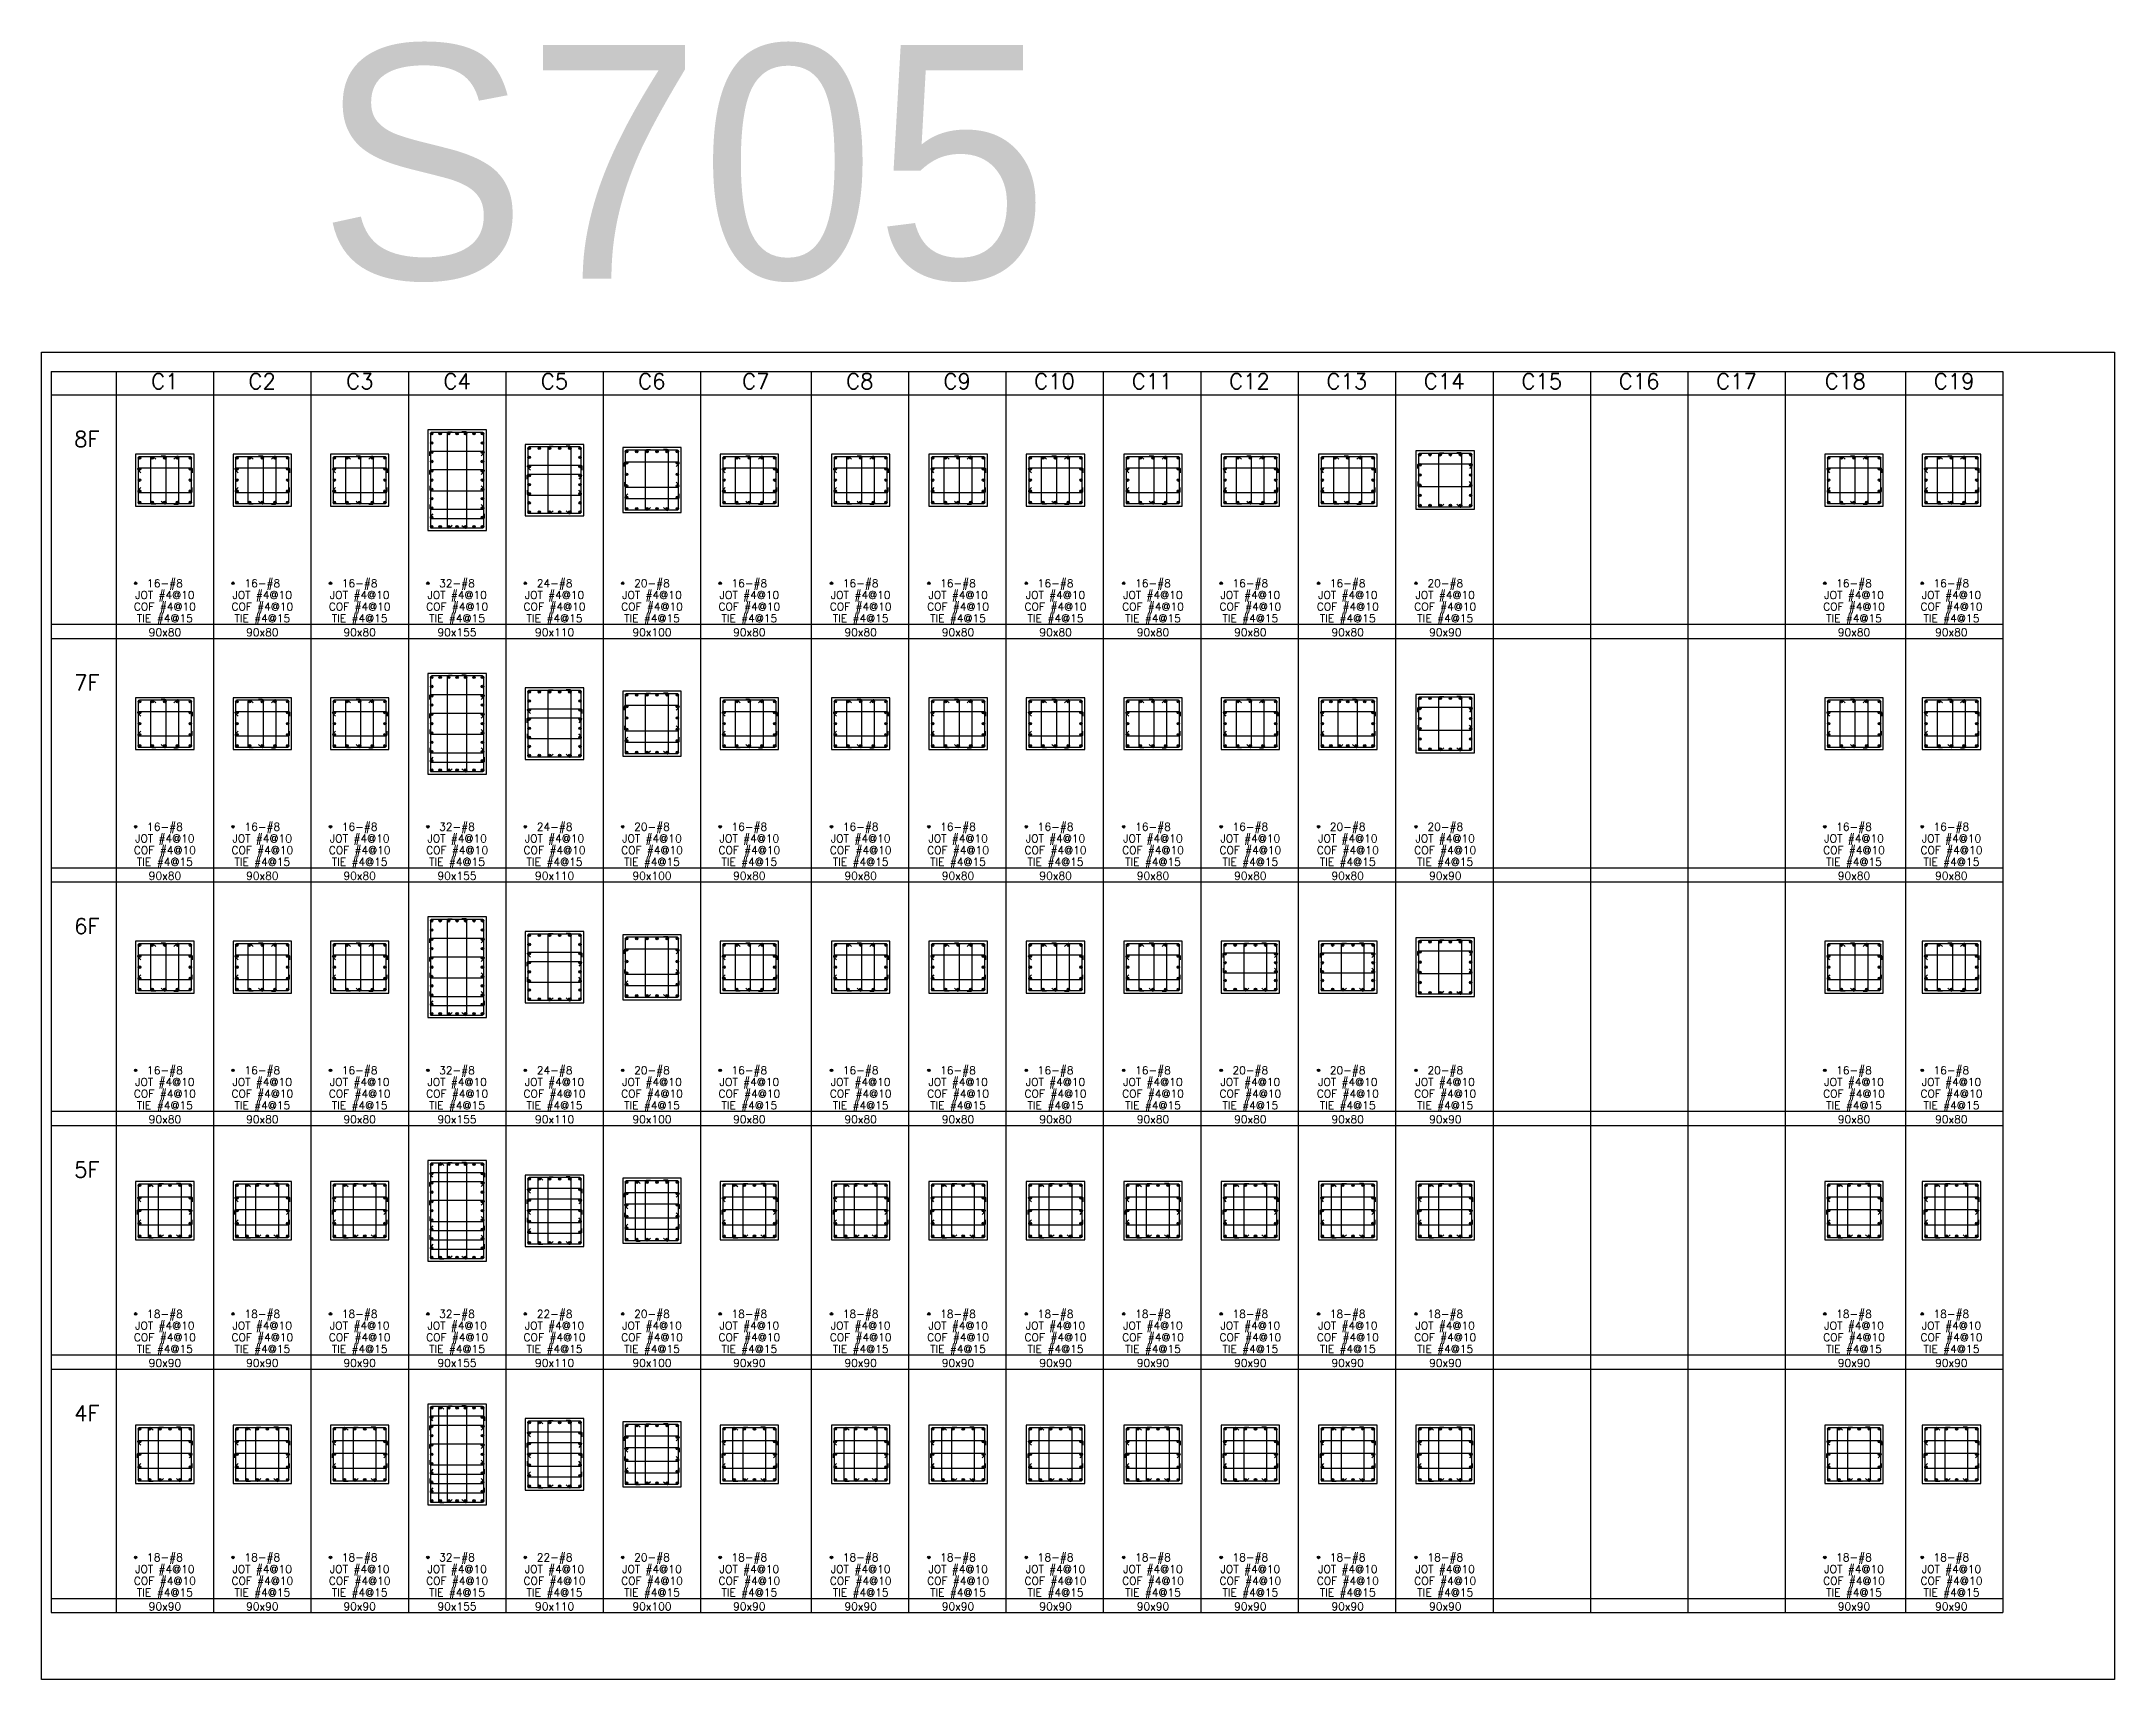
# Model space of a CAD drawing. Header units: millimetres. Extents: x 0 to 31920, y -6088 to 2522.
# Drawn here: x 12768 to 15960, y 0 to 2522 of the extents above; entities that cross this region are included whole.
import ezdxf
from ezdxf.enums import TextEntityAlignment as Align

# ---------------------------------------------------------------- set-up
doc = ezdxf.new("R2010")
doc.units = ezdxf.units.MM
doc.header["$MEASUREMENT"] = 0
for name, color, linetype in [('DwFm', 7, 'Continuous'), ('S-RC', 130, 'Continuous'), ('S-REINF', 6, 'Continuous'), ('S-REINFD', 201, 'Continuous'), ('S-STUD', 1, 'Continuous'), ('S-TEXT', 2, 'Continuous')]:
    doc.layers.add(name, color=color, linetype=linetype)
doc.styles.add('CS4', font='romans.shx', dxfattribs={"width": 0.8, "bigfont": 'lsp.shx'})
doc.styles.add('HELOPEN', font='helopen.shx')

msp = doc.modelspace()

# ---------------------------------------------------------------- texts
at = {"color": 4, "style": 'HELOPEN'}
msp.add_text('S705', height=360, dxfattribs=at).set_placement((13194.5, 2156.8))
at = {"layer": 'S-TEXT', "style": 'CS4'}
for s, height, p in [('C1', 24, (12958, 1987)), ('C2', 24, (13108, 1987)), ('C3', 24, (13258, 1987)), ('C4', 24, (13408, 1987)), ('C5', 24, (13558, 1987)), ('C6', 24, (13708, 1987)), ('C7', 24, (13868, 1987)), ('C8', 24, (14028, 1987)), ('C9', 24, (14178, 1987)), ('C10', 24, (14328, 1987)), ('C11', 24, (14478, 1987)), ('C12', 24, (14628, 1987)), ('C13', 24, (14778, 1987)), ('C14', 24, (14928, 1987)), ('C15', 24, (15078, 1987)), ('C16', 24, (15228, 1987)), ('C17', 24, (15378, 1987)), ('C18', 24, (15545.5, 1987)), ('C19', 24, (15713, 1987)), ('8F', 24, (12838, 1898)), ('16-#8', 12, (12958, 1682)), ('16-#8', 12, (13108, 1682)), ('16-#8', 12, (13258, 1682)), ('32-#8', 12, (13408, 1682)), ('24-#8', 12, (13558, 1682)), ('20-#8', 12, (13708, 1682)), ('16-#8', 12, (13858, 1682)), ('16-#8', 12, (14029.4, 1682)), ('16-#8', 12, (14179.4, 1682)), ('16-#8', 12, (14329.4, 1682)), ('16-#8', 12, (14479.4, 1682)), ('16-#8', 12, (14629.4, 1682)), ('16-#8', 12, (14779.4, 1682)), ('20-#8', 12, (14929.4, 1682)), ('16-#8', 12, (15558.9, 1682)), ('16-#8', 12, (15708.9, 1682)), ('COF #4@10', 12, (12958, 1646)), ('JOT #4@10', 12, (12958, 1664)), ('COF #4@10', 12, (13108, 1646)), ('JOT #4@10', 12, (13108, 1664)), ('COF #4@10', 12, (13258, 1646)), ('JOT #4@10', 12, (13258, 1664)), ('COF #4@10', 12, (13408, 1646)), ('JOT #4@10', 12, (13408, 1664)), ('COF #4@10', 12, (13558, 1646)), ('JOT #4@10', 12, (13558, 1664)), ('COF #4@10', 12, (13708, 1646)), ('JOT #4@10', 12, (13708, 1664)), ('COF #4@10', 12, (13858, 1646)), ('JOT #4@10', 12, (13858, 1664)), ('COF #4@10', 12, (14029.4, 1646)), ('JOT #4@10', 12, (14029.4, 1664)), ('COF #4@10', 12, (14179.4, 1646)), ('JOT #4@10', 12, (14179.4, 1664)), ('COF #4@10', 12, (14329.4, 1646)), ('JOT #4@10', 12, (14329.4, 1664)), ('COF #4@10', 12, (14479.4, 1646)), ('JOT #4@10', 12, (14479.4, 1664)), ('COF #4@10', 12, (14629.4, 1646)), ('JOT #4@10', 12, (14629.4, 1664)), ('COF #4@10', 12, (14779.4, 1646)), ('JOT #4@10', 12, (14779.4, 1664)), ('COF #4@10', 12, (14929.4, 1646)), ('JOT #4@10', 12, (14929.4, 1664)), ('COF #4@10', 12, (15558.9, 1646)), ('JOT #4@10', 12, (15558.9, 1664)), ('COF #4@10', 12, (15708.9, 1646)), ('JOT #4@10', 12, (15708.9, 1664)), ('TIE #4@15', 12, (12958, 1628)), ('TIE #4@15', 12, (13108, 1628)), ('TIE #4@15', 12, (13258, 1628)), ('TIE #4@15', 12, (13408, 1628)), ('TIE #4@15', 12, (13558, 1628)), ('TIE #4@15', 12, (13708, 1628)), ('TIE #4@15', 12, (13858, 1628)), ('TIE #4@15', 12, (14029.4, 1628)), ('TIE #4@15', 12, (14179.4, 1628)), ('TIE #4@15', 12, (14329.4, 1628)), ('TIE #4@15', 12, (14479.4, 1628)), ('TIE #4@15', 12, (14629.4, 1628)), ('TIE #4@15', 12, (14779.4, 1628)), ('TIE #4@15', 12, (14929.4, 1628)), ('TIE #4@15', 12, (15558.9, 1628)), ('TIE #4@15', 12, (15708.9, 1628)), ('90x80', 12, (12958, 1606.5)), ('90x80', 12, (13108, 1606.5)), ('90x80', 12, (13258, 1606.5)), ('90x155', 12, (13408, 1606.5)), ('90x110', 12, (13558, 1606.5)), ('90x100', 12, (13708, 1606.5)), ('90x80', 12, (13858, 1606.5)), ('90x80', 12, (14029.4, 1606.5)), ('90x80', 12, (14179.4, 1606.5)), ('90x80', 12, (14329.4, 1606.5)), ('90x80', 12, (14479.4, 1606.5)), ('90x80', 12, (14629.4, 1606.5)), ('90x80', 12, (14779.4, 1606.5)), ('90x90', 12, (14929.4, 1606.5)), ('90x80', 12, (15558.9, 1606.5)), ('90x80', 12, (15708.9, 1606.5)), ('7F', 24, (12838, 1523)), ('16-#8', 12, (12958, 1307)), ('16-#8', 12, (13108, 1307)), ('16-#8', 12, (13258, 1307)), ('32-#8', 12, (13408, 1307)), ('24-#8', 12, (13558, 1307)), ('20-#8', 12, (13708, 1307)), ('16-#8', 12, (13858, 1307)), ('16-#8', 12, (14029.4, 1307)), ('16-#8', 12, (14179.4, 1307)), ('16-#8', 12, (14329.4, 1307)), ('16-#8', 12, (14479.4, 1307)), ('16-#8', 12, (14629.4, 1307)), ('20-#8', 12, (14779.4, 1307)), ('20-#8', 12, (14929.4, 1307)), ('16-#8', 12, (15558.9, 1307)), ('16-#8', 12, (15708.9, 1307)), ('COF #4@10', 12, (12958, 1271)), ('JOT #4@10', 12, (12958, 1289)), ('COF #4@10', 12, (13108, 1271)), ('JOT #4@10', 12, (13108, 1289)), ('COF #4@10', 12, (13258, 1271)), ('JOT #4@10', 12, (13258, 1289)), ('COF #4@10', 12, (13408, 1271)), ('JOT #4@10', 12, (13408, 1289)), ('COF #4@10', 12, (13558, 1271)), ('JOT #4@10', 12, (13558, 1289)), ('COF #4@10', 12, (13708, 1271)), ('JOT #4@10', 12, (13708, 1289)), ('COF #4@10', 12, (13858, 1271)), ('JOT #4@10', 12, (13858, 1289)), ('COF #4@10', 12, (14029.4, 1271)), ('JOT #4@10', 12, (14029.4, 1289)), ('COF #4@10', 12, (14179.4, 1271)), ('JOT #4@10', 12, (14179.4, 1289)), ('COF #4@10', 12, (14329.4, 1271)), ('JOT #4@10', 12, (14329.4, 1289)), ('COF #4@10', 12, (14479.4, 1271)), ('JOT #4@10', 12, (14479.4, 1289)), ('COF #4@10', 12, (14629.4, 1271)), ('JOT #4@10', 12, (14629.4, 1289)), ('COF #4@10', 12, (14779.4, 1271)), ('JOT #4@10', 12, (14779.4, 1289)), ('COF #4@10', 12, (14929.4, 1271)), ('JOT #4@10', 12, (14929.4, 1289)), ('COF #4@10', 12, (15558.9, 1271)), ('JOT #4@10', 12, (15558.9, 1289)), ('COF #4@10', 12, (15708.9, 1271)), ('JOT #4@10', 12, (15708.9, 1289)), ('TIE #4@15', 12, (12958, 1253)), ('TIE #4@15', 12, (13108, 1253)), ('TIE #4@15', 12, (13258, 1253)), ('TIE #4@15', 12, (13408, 1253)), ('TIE #4@15', 12, (13558, 1253)), ('TIE #4@15', 12, (13708, 1253)), ('TIE #4@15', 12, (13858, 1253)), ('TIE #4@15', 12, (14029.4, 1253)), ('TIE #4@15', 12, (14179.4, 1253)), ('TIE #4@15', 12, (14329.4, 1253)), ('TIE #4@15', 12, (14479.4, 1253)), ('TIE #4@15', 12, (14629.4, 1253)), ('TIE #4@15', 12, (14779.4, 1253)), ('TIE #4@15', 12, (14929.4, 1253)), ('TIE #4@15', 12, (15558.9, 1253)), ('TIE #4@15', 12, (15708.9, 1253)), ('90x80', 12, (12958, 1231.5)), ('90x80', 12, (13108, 1231.5)), ('90x80', 12, (13258, 1231.5)), ('90x155', 12, (13408, 1231.5)), ('90x110', 12, (13558, 1231.5)), ('90x100', 12, (13708, 1231.5)), ('90x80', 12, (13858, 1231.5)), ('90x80', 12, (14029.4, 1231.5)), ('90x80', 12, (14179.4, 1231.5)), ('90x80', 12, (14329.4, 1231.5)), ('90x80', 12, (14479.4, 1231.5)), ('90x80', 12, (14629.4, 1231.5)), ('90x80', 12, (14779.4, 1231.5)), ('90x90', 12, (14929.4, 1231.5)), ('90x80', 12, (15558.9, 1231.5)), ('90x80', 12, (15708.9, 1231.5)), ('6F', 24, (12838, 1148)), ('JOT #4@10', 12, (12958, 914)), ('16-#8', 12, (12958, 932)), ('JOT #4@10', 12, (13108, 914)), ('16-#8', 12, (13108, 932)), ('JOT #4@10', 12, (13258, 914)), ('16-#8', 12, (13258, 932)), ('JOT #4@10', 12, (13408, 914)), ('32-#8', 12, (13408, 932)), ('JOT #4@10', 12, (13558, 914)), ('24-#8', 12, (13558, 932)), ('JOT #4@10', 12, (13708, 914)), ('20-#8', 12, (13708, 932)), ('JOT #4@10', 12, (13858, 914)), ('16-#8', 12, (13858, 932)), ('JOT #4@10', 12, (14029.4, 914)), ('16-#8', 12, (14029.4, 932)), ('JOT #4@10', 12, (14179.4, 914)), ('16-#8', 12, (14179.4, 932)), ('JOT #4@10', 12, (14329.4, 914)), ('16-#8', 12, (14329.4, 932)), ('JOT #4@10', 12, (14479.4, 914)), ('16-#8', 12, (14479.4, 932)), ('JOT #4@10', 12, (14629.4, 914)), ('20-#8', 12, (14629.4, 932)), ('JOT #4@10', 12, (14779.4, 914)), ('20-#8', 12, (14779.4, 932)), ('JOT #4@10', 12, (14929.4, 914)), ('20-#8', 12, (14929.4, 932)), ('JOT #4@10', 12, (15558.9, 914)), ('16-#8', 12, (15558.9, 932)), ('JOT #4@10', 12, (15708.9, 914)), ('16-#8', 12, (15708.9, 932)), ('COF #4@10', 12, (12958, 896)), ('COF #4@10', 12, (13108, 896)), ('COF #4@10', 12, (13258, 896)), ('COF #4@10', 12, (13408, 896)), ('COF #4@10', 12, (13558, 896)), ('COF #4@10', 12, (13708, 896)), ('COF #4@10', 12, (13858, 896)), ('COF #4@10', 12, (14029.4, 896)), ('COF #4@10', 12, (14179.4, 896)), ('COF #4@10', 12, (14329.4, 896)), ('COF #4@10', 12, (14479.4, 896)), ('COF #4@10', 12, (14629.4, 896)), ('COF #4@10', 12, (14779.4, 896)), ('COF #4@10', 12, (14929.4, 896)), ('COF #4@10', 12, (15558.9, 896)), ('COF #4@10', 12, (15708.9, 896)), ('TIE #4@15', 12, (12958, 878)), ('90x80', 12, (12958, 856.5)), ('TIE #4@15', 12, (13108, 878)), ('90x80', 12, (13108, 856.5)), ('TIE #4@15', 12, (13258, 878)), ('90x80', 12, (13258, 856.5)), ('TIE #4@15', 12, (13408, 878)), ('90x155', 12, (13408, 856.5)), ('TIE #4@15', 12, (13558, 878)), ('90x110', 12, (13558, 856.5)), ('TIE #4@15', 12, (13708, 878)), ('90x100', 12, (13708, 856.5)), ('TIE #4@15', 12, (13858, 878)), ('90x80', 12, (13858, 856.5)), ('TIE #4@15', 12, (14029.4, 878)), ('90x80', 12, (14029.4, 856.5)), ('TIE #4@15', 12, (14179.4, 878)), ('90x80', 12, (14179.4, 856.5)), ('TIE #4@15', 12, (14329.4, 878)), ('90x80', 12, (14329.4, 856.5)), ('TIE #4@15', 12, (14479.4, 878)), ('90x80', 12, (14479.4, 856.5)), ('TIE #4@15', 12, (14629.4, 878)), ('90x80', 12, (14629.4, 856.5)), ('TIE #4@15', 12, (14779.4, 878)), ('90x80', 12, (14779.4, 856.5)), ('TIE #4@15', 12, (14929.4, 878)), ('90x90', 12, (14929.4, 856.5)), ('TIE #4@15', 12, (15558.9, 878)), ('90x80', 12, (15558.9, 856.5)), ('TIE #4@15', 12, (15708.9, 878)), ('90x80', 12, (15708.9, 856.5)), ('5F', 24, (12838, 773)), ('JOT #4@10', 12, (12958, 539)), ('18-#8', 12, (12958, 557)), ('JOT #4@10', 12, (13108, 539)), ('18-#8', 12, (13108, 557)), ('JOT #4@10', 12, (13258, 539)), ('18-#8', 12, (13258, 557)), ('JOT #4@10', 12, (13408, 539)), ('32-#8', 12, (13408, 557)), ('JOT #4@10', 12, (13558, 539)), ('22-#8', 12, (13558, 557)), ('JOT #4@10', 12, (13708, 539)), ('20-#8', 12, (13708, 557)), ('JOT #4@10', 12, (13858, 539)), ('18-#8', 12, (13858, 557)), ('JOT #4@10', 12, (14029.4, 539)), ('18-#8', 12, (14029.4, 557)), ('JOT #4@10', 12, (14179.4, 539)), ('18-#8', 12, (14179.4, 557)), ('JOT #4@10', 12, (14329.4, 539)), ('18-#8', 12, (14329.4, 557)), ('JOT #4@10', 12, (14479.4, 539)), ('18-#8', 12, (14479.4, 557)), ('JOT #4@10', 12, (14629.4, 539)), ('18-#8', 12, (14629.4, 557)), ('JOT #4@10', 12, (14779.4, 539)), ('18-#8', 12, (14779.4, 557)), ('JOT #4@10', 12, (14929.4, 539)), ('18-#8', 12, (14929.4, 557)), ('JOT #4@10', 12, (15558.9, 539)), ('18-#8', 12, (15558.9, 557)), ('JOT #4@10', 12, (15708.9, 539)), ('18-#8', 12, (15708.9, 557)), ('COF #4@10', 12, (12958, 521)), ('TIE #4@15', 12, (12958, 503)), ('COF #4@10', 12, (13108, 521)), ('TIE #4@15', 12, (13108, 503)), ('COF #4@10', 12, (13258, 521)), ('TIE #4@15', 12, (13258, 503)), ('COF #4@10', 12, (13408, 521)), ('TIE #4@15', 12, (13408, 503)), ('COF #4@10', 12, (13558, 521)), ('TIE #4@15', 12, (13558, 503)), ('COF #4@10', 12, (13708, 521)), ('TIE #4@15', 12, (13708, 503)), ('COF #4@10', 12, (13858, 521)), ('TIE #4@15', 12, (13858, 503)), ('COF #4@10', 12, (14029.4, 521)), ('TIE #4@15', 12, (14029.4, 503)), ('COF #4@10', 12, (14179.4, 521)), ('TIE #4@15', 12, (14179.4, 503)), ('COF #4@10', 12, (14329.4, 521)), ('TIE #4@15', 12, (14329.4, 503)), ('COF #4@10', 12, (14479.4, 521)), ('TIE #4@15', 12, (14479.4, 503)), ('COF #4@10', 12, (14629.4, 521)), ('TIE #4@15', 12, (14629.4, 503)), ('COF #4@10', 12, (14779.4, 521)), ('TIE #4@15', 12, (14779.4, 503)), ('COF #4@10', 12, (14929.4, 521)), ('TIE #4@15', 12, (14929.4, 503)), ('COF #4@10', 12, (15558.9, 521)), ('TIE #4@15', 12, (15558.9, 503)), ('COF #4@10', 12, (15708.9, 521)), ('TIE #4@15', 12, (15708.9, 503)), ('90x90', 12, (12958, 481.5)), ('90x90', 12, (13108, 481.5)), ('90x90', 12, (13258, 481.5)), ('90x155', 12, (13408, 481.5)), ('90x110', 12, (13558, 481.5)), ('90x100', 12, (13708, 481.5)), ('90x90', 12, (13858, 481.5)), ('90x90', 12, (14029.4, 481.5)), ('90x90', 12, (14179.4, 481.5)), ('90x90', 12, (14329.4, 481.5)), ('90x90', 12, (14479.4, 481.5)), ('90x90', 12, (14629.4, 481.5)), ('90x90', 12, (14779.4, 481.5)), ('90x90', 12, (14929.4, 481.5)), ('90x90', 12, (15558.9, 481.5)), ('90x90', 12, (15708.9, 481.5)), ('4F', 24, (12838, 398)), ('18-#8', 12, (12958, 182)), ('18-#8', 12, (13108, 182)), ('18-#8', 12, (13258, 182)), ('32-#8', 12, (13408, 182)), ('22-#8', 12, (13558, 182)), ('20-#8', 12, (13708, 182)), ('18-#8', 12, (13858, 182)), ('18-#8', 12, (14029.4, 182)), ('18-#8', 12, (14179.4, 182)), ('18-#8', 12, (14329.4, 182)), ('18-#8', 12, (14479.4, 182)), ('18-#8', 12, (14629.4, 182)), ('18-#8', 12, (14779.4, 182)), ('18-#8', 12, (14929.4, 182)), ('18-#8', 12, (15558.9, 182)), ('18-#8', 12, (15708.9, 182)), ('COF #4@10', 12, (12958, 146)), ('JOT #4@10', 12, (12958, 164)), ('COF #4@10', 12, (13108, 146)), ('JOT #4@10', 12, (13108, 164)), ('COF #4@10', 12, (13258, 146)), ('JOT #4@10', 12, (13258, 164)), ('COF #4@10', 12, (13408, 146)), ('JOT #4@10', 12, (13408, 164)), ('COF #4@10', 12, (13558, 146)), ('JOT #4@10', 12, (13558, 164)), ('COF #4@10', 12, (13708, 146)), ('JOT #4@10', 12, (13708, 164)), ('COF #4@10', 12, (13858, 146)), ('JOT #4@10', 12, (13858, 164)), ('COF #4@10', 12, (14029.4, 146)), ('JOT #4@10', 12, (14029.4, 164)), ('COF #4@10', 12, (14179.4, 146)), ('JOT #4@10', 12, (14179.4, 164)), ('COF #4@10', 12, (14329.4, 146)), ('JOT #4@10', 12, (14329.4, 164)), ('COF #4@10', 12, (14479.4, 146)), ('JOT #4@10', 12, (14479.4, 164)), ('COF #4@10', 12, (14629.4, 146)), ('JOT #4@10', 12, (14629.4, 164)), ('COF #4@10', 12, (14779.4, 146)), ('JOT #4@10', 12, (14779.4, 164)), ('COF #4@10', 12, (14929.4, 146)), ('JOT #4@10', 12, (14929.4, 164)), ('COF #4@10', 12, (15558.9, 146)), ('JOT #4@10', 12, (15558.9, 164)), ('COF #4@10', 12, (15708.9, 146)), ('JOT #4@10', 12, (15708.9, 164)), ('TIE #4@15', 12, (12958, 128)), ('TIE #4@15', 12, (13108, 128)), ('TIE #4@15', 12, (13258, 128)), ('TIE #4@15', 12, (13408, 128)), ('TIE #4@15', 12, (13558, 128)), ('TIE #4@15', 12, (13708, 128)), ('TIE #4@15', 12, (13858, 128)), ('TIE #4@15', 12, (14029.4, 128)), ('TIE #4@15', 12, (14179.4, 128)), ('TIE #4@15', 12, (14329.4, 128)), ('TIE #4@15', 12, (14479.4, 128)), ('TIE #4@15', 12, (14629.4, 128)), ('TIE #4@15', 12, (14779.4, 128)), ('TIE #4@15', 12, (14929.4, 128)), ('TIE #4@15', 12, (15558.9, 128)), ('TIE #4@15', 12, (15708.9, 128)), ('90x90', 12, (12958, 106.5)), ('90x90', 12, (13108, 106.5)), ('90x90', 12, (13258, 106.5)), ('90x155', 12, (13408, 106.5)), ('90x110', 12, (13558, 106.5)), ('90x100', 12, (13708, 106.5)), ('90x90', 12, (13858, 106.5)), ('90x90', 12, (14029.4, 106.5)), ('90x90', 12, (14179.4, 106.5)), ('90x90', 12, (14329.4, 106.5)), ('90x90', 12, (14479.4, 106.5)), ('90x90', 12, (14629.4, 106.5)), ('90x90', 12, (14779.4, 106.5)), ('90x90', 12, (14929.4, 106.5)), ('90x90', 12, (15558.9, 106.5)), ('90x90', 12, (15708.9, 106.5))]:
    msp.add_text(s, height=height, dxfattribs=at).set_placement(p, align=Align.CENTER)

# ---------------------------------------------------------------- blocks, each defined once
blk = doc.blocks.new('繪圖範圍')
blk.add_lwpolyline([(0, 51.1), (79.8, 51.1), (79.8, 0), (0, 0)], close=True)

# ---------------------------------------------------------------- hatches: boundary and pattern name
at = {"layer": 'S-REINFD'}
h = msp.add_hatch(color=256, dxfattribs=at)
edge = h.paths.add_edge_path()
edge.add_arc((13368.9, 1918.3), 1.91, 0, 360)
h = msp.add_hatch(color=256, dxfattribs=at)
edge = h.paths.add_edge_path()
edge.add_arc((13381.9, 1918.3), 1.91, 0, 360)
h = msp.add_hatch(color=256, dxfattribs=at)
edge = h.paths.add_edge_path()
edge.add_arc((13395, 1918.3), 1.91, 0, 360)
h = msp.add_hatch(color=256, dxfattribs=at)
edge = h.paths.add_edge_path()
edge.add_arc((13408, 1918.3), 1.91, 0, 360)
h = msp.add_hatch(color=256, dxfattribs=at)
edge = h.paths.add_edge_path()
edge.add_arc((13421, 1918.3), 1.91, 0, 360)
h = msp.add_hatch(color=256, dxfattribs=at)
edge = h.paths.add_edge_path()
edge.add_arc((13434.1, 1918.3), 1.91, 0, 360)
h = msp.add_hatch(color=256, dxfattribs=at)
edge = h.paths.add_edge_path()
edge.add_arc((13447.1, 1918.3), 1.91, 0, 360)
h = msp.add_hatch(color=256, dxfattribs=at)
edge = h.paths.add_edge_path()
edge.add_arc((13368.9, 1904), 1.91, 0, 360)
h = msp.add_hatch(color=256, dxfattribs=at)
edge = h.paths.add_edge_path()
edge.add_arc((13368.9, 1889.7), 1.91, 0, 360)
h = msp.add_hatch(color=256, dxfattribs=at)
edge = h.paths.add_edge_path()
edge.add_arc((13447.1, 1904), 1.91, 0, 360)
h = msp.add_hatch(color=256, dxfattribs=at)
edge = h.paths.add_edge_path()
edge.add_arc((13447.1, 1889.7), 1.91, 0, 360)
h = msp.add_hatch(color=256, dxfattribs=at)
edge = h.paths.add_edge_path()
edge.add_arc((13518.9, 1895.8), 1.91, 0, 360)
h = msp.add_hatch(color=256, dxfattribs=at)
edge = h.paths.add_edge_path()
edge.add_arc((13518.9, 1881.8), 1.91, 0, 360)
h = msp.add_hatch(color=256, dxfattribs=at)
edge = h.paths.add_edge_path()
edge.add_arc((13534.5, 1895.8), 1.91, 0, 360)
h = msp.add_hatch(color=256, dxfattribs=at)
edge = h.paths.add_edge_path()
edge.add_arc((13550.2, 1895.8), 1.91, 0, 360)
h = msp.add_hatch(color=256, dxfattribs=at)
edge = h.paths.add_edge_path()
edge.add_arc((13565.8, 1895.8), 1.91, 0, 360)
h = msp.add_hatch(color=256, dxfattribs=at)
edge = h.paths.add_edge_path()
edge.add_arc((13581.5, 1895.8), 1.91, 0, 360)
h = msp.add_hatch(color=256, dxfattribs=at)
edge = h.paths.add_edge_path()
edge.add_arc((13597.1, 1895.8), 1.91, 0, 360)
h = msp.add_hatch(color=256, dxfattribs=at)
edge = h.paths.add_edge_path()
edge.add_arc((13597.1, 1881.8), 1.91, 0, 360)
h = msp.add_hatch(color=256, dxfattribs=at)
edge = h.paths.add_edge_path()
edge.add_arc((13668.9, 1890.8), 1.91, 0, 360)
h = msp.add_hatch(color=256, dxfattribs=at)
edge = h.paths.add_edge_path()
edge.add_arc((13684.5, 1890.8), 1.91, 0, 360)
h = msp.add_hatch(color=256, dxfattribs=at)
edge = h.paths.add_edge_path()
edge.add_arc((13700.2, 1890.8), 1.91, 0, 360)
h = msp.add_hatch(color=256, dxfattribs=at)
edge = h.paths.add_edge_path()
edge.add_arc((13715.8, 1890.8), 1.91, 0, 360)
h = msp.add_hatch(color=256, dxfattribs=at)
edge = h.paths.add_edge_path()
edge.add_arc((13731.5, 1890.8), 1.91, 0, 360)
h = msp.add_hatch(color=256, dxfattribs=at)
edge = h.paths.add_edge_path()
edge.add_arc((13747.1, 1890.8), 1.91, 0, 360)
h = msp.add_hatch(color=256, dxfattribs=at)
edge = h.paths.add_edge_path()
edge.add_arc((14890.3, 1885.8), 1.91, 0, 360)
h = msp.add_hatch(color=256, dxfattribs=at)
edge = h.paths.add_edge_path()
edge.add_arc((14906, 1885.8), 1.91, 0, 360)
h = msp.add_hatch(color=256, dxfattribs=at)
edge = h.paths.add_edge_path()
edge.add_arc((14921.6, 1885.8), 1.91, 0, 360)
h = msp.add_hatch(color=256, dxfattribs=at)
edge = h.paths.add_edge_path()
edge.add_arc((14937.3, 1885.8), 1.91, 0, 360)
h = msp.add_hatch(color=256, dxfattribs=at)
edge = h.paths.add_edge_path()
edge.add_arc((14952.9, 1885.8), 1.91, 0, 360)
h = msp.add_hatch(color=256, dxfattribs=at)
edge = h.paths.add_edge_path()
edge.add_arc((14968.5, 1885.8), 1.91, 0, 360)
h = msp.add_hatch(color=256, dxfattribs=at)
edge = h.paths.add_edge_path()
edge.add_arc((12918.9, 1880.8), 1.91, 0, 360)
h = msp.add_hatch(color=256, dxfattribs=at)
edge = h.paths.add_edge_path()
edge.add_arc((12918.9, 1863.8), 1.91, 0, 360)
h = msp.add_hatch(color=256, dxfattribs=at)
edge = h.paths.add_edge_path()
edge.add_arc((12938.5, 1880.8), 1.91, 0, 360)
h = msp.add_hatch(color=256, dxfattribs=at)
edge = h.paths.add_edge_path()
edge.add_arc((12958, 1880.8), 1.91, 0, 360)
h = msp.add_hatch(color=256, dxfattribs=at)
edge = h.paths.add_edge_path()
edge.add_arc((12977.5, 1880.8), 1.91, 0, 360)
h = msp.add_hatch(color=256, dxfattribs=at)
edge = h.paths.add_edge_path()
edge.add_arc((12997.1, 1880.8), 1.91, 0, 360)
h = msp.add_hatch(color=256, dxfattribs=at)
edge = h.paths.add_edge_path()
edge.add_arc((12997.1, 1863.8), 1.91, 0, 360)
h = msp.add_hatch(color=256, dxfattribs=at)
edge = h.paths.add_edge_path()
edge.add_arc((13068.9, 1880.8), 1.91, 0, 360)
h = msp.add_hatch(color=256, dxfattribs=at)
edge = h.paths.add_edge_path()
edge.add_arc((13068.9, 1863.8), 1.91, 0, 360)
h = msp.add_hatch(color=256, dxfattribs=at)
edge = h.paths.add_edge_path()
edge.add_arc((13088.5, 1880.8), 1.91, 0, 360)
h = msp.add_hatch(color=256, dxfattribs=at)
edge = h.paths.add_edge_path()
edge.add_arc((13108, 1880.8), 1.91, 0, 360)
h = msp.add_hatch(color=256, dxfattribs=at)
edge = h.paths.add_edge_path()
edge.add_arc((13127.5, 1880.8), 1.91, 0, 360)
h = msp.add_hatch(color=256, dxfattribs=at)
edge = h.paths.add_edge_path()
edge.add_arc((13147.1, 1880.8), 1.91, 0, 360)
h = msp.add_hatch(color=256, dxfattribs=at)
edge = h.paths.add_edge_path()
edge.add_arc((13147.1, 1863.8), 1.91, 0, 360)
h = msp.add_hatch(color=256, dxfattribs=at)
edge = h.paths.add_edge_path()
edge.add_arc((13218.9, 1880.8), 1.91, 0, 360)
h = msp.add_hatch(color=256, dxfattribs=at)
edge = h.paths.add_edge_path()
edge.add_arc((13218.9, 1863.8), 1.91, 0, 360)
h = msp.add_hatch(color=256, dxfattribs=at)
edge = h.paths.add_edge_path()
edge.add_arc((13238.5, 1880.8), 1.91, 0, 360)
h = msp.add_hatch(color=256, dxfattribs=at)
edge = h.paths.add_edge_path()
edge.add_arc((13258, 1880.8), 1.91, 0, 360)
h = msp.add_hatch(color=256, dxfattribs=at)
edge = h.paths.add_edge_path()
edge.add_arc((13277.5, 1880.8), 1.91, 0, 360)
h = msp.add_hatch(color=256, dxfattribs=at)
edge = h.paths.add_edge_path()
edge.add_arc((13297.1, 1880.8), 1.91, 0, 360)
h = msp.add_hatch(color=256, dxfattribs=at)
edge = h.paths.add_edge_path()
edge.add_arc((13297.1, 1863.8), 1.91, 0, 360)
h = msp.add_hatch(color=256, dxfattribs=at)
edge = h.paths.add_edge_path()
edge.add_arc((13368.9, 1875.4), 1.91, 0, 360)
h = msp.add_hatch(color=256, dxfattribs=at)
edge = h.paths.add_edge_path()
edge.add_arc((13368.9, 1861.1), 1.91, 0, 360)
h = msp.add_hatch(color=256, dxfattribs=at)
edge = h.paths.add_edge_path()
edge.add_arc((13447.1, 1875.4), 1.91, 0, 360)
h = msp.add_hatch(color=256, dxfattribs=at)
edge = h.paths.add_edge_path()
edge.add_arc((13447.1, 1861.1), 1.91, 0, 360)
h = msp.add_hatch(color=256, dxfattribs=at)
edge = h.paths.add_edge_path()
edge.add_arc((13518.9, 1867.8), 1.91, 0, 360)
h = msp.add_hatch(color=256, dxfattribs=at)
edge = h.paths.add_edge_path()
edge.add_arc((13518.9, 1853.8), 1.91, 0, 360)
h = msp.add_hatch(color=256, dxfattribs=at)
edge = h.paths.add_edge_path()
edge.add_arc((13597.1, 1867.8), 1.91, 0, 360)
h = msp.add_hatch(color=256, dxfattribs=at)
edge = h.paths.add_edge_path()
edge.add_arc((13597.1, 1853.8), 1.91, 0, 360)
h = msp.add_hatch(color=256, dxfattribs=at)
edge = h.paths.add_edge_path()
edge.add_arc((13668.9, 1873.2), 1.91, 0, 360)
h = msp.add_hatch(color=256, dxfattribs=at)
edge = h.paths.add_edge_path()
edge.add_arc((13668.9, 1855.6), 1.91, 0, 360)
h = msp.add_hatch(color=256, dxfattribs=at)
edge = h.paths.add_edge_path()
edge.add_arc((13747.1, 1873.2), 1.91, 0, 360)
h = msp.add_hatch(color=256, dxfattribs=at)
edge = h.paths.add_edge_path()
edge.add_arc((13747.1, 1855.6), 1.91, 0, 360)
h = msp.add_hatch(color=256, dxfattribs=at)
edge = h.paths.add_edge_path()
edge.add_arc((13818.9, 1880.8), 1.91, 0, 360)
h = msp.add_hatch(color=256, dxfattribs=at)
edge = h.paths.add_edge_path()
edge.add_arc((13818.9, 1863.8), 1.91, 0, 360)
h = msp.add_hatch(color=256, dxfattribs=at)
edge = h.paths.add_edge_path()
edge.add_arc((13838.5, 1880.8), 1.91, 0, 360)
h = msp.add_hatch(color=256, dxfattribs=at)
edge = h.paths.add_edge_path()
edge.add_arc((13858, 1880.8), 1.91, 0, 360)
h = msp.add_hatch(color=256, dxfattribs=at)
edge = h.paths.add_edge_path()
edge.add_arc((13877.5, 1880.8), 1.91, 0, 360)
h = msp.add_hatch(color=256, dxfattribs=at)
edge = h.paths.add_edge_path()
edge.add_arc((13897.1, 1880.8), 1.91, 0, 360)
h = msp.add_hatch(color=256, dxfattribs=at)
edge = h.paths.add_edge_path()
edge.add_arc((13897.1, 1863.8), 1.91, 0, 360)
h = msp.add_hatch(color=256, dxfattribs=at)
edge = h.paths.add_edge_path()
edge.add_arc((13990.3, 1880.8), 1.91, 0, 360)
h = msp.add_hatch(color=256, dxfattribs=at)
edge = h.paths.add_edge_path()
edge.add_arc((13990.3, 1863.8), 1.91, 0, 360)
h = msp.add_hatch(color=256, dxfattribs=at)
edge = h.paths.add_edge_path()
edge.add_arc((14009.9, 1880.8), 1.91, 0, 360)
h = msp.add_hatch(color=256, dxfattribs=at)
edge = h.paths.add_edge_path()
edge.add_arc((14029.4, 1880.8), 1.91, 0, 360)
h = msp.add_hatch(color=256, dxfattribs=at)
edge = h.paths.add_edge_path()
edge.add_arc((14049, 1880.8), 1.91, 0, 360)
h = msp.add_hatch(color=256, dxfattribs=at)
edge = h.paths.add_edge_path()
edge.add_arc((14068.5, 1880.8), 1.91, 0, 360)
h = msp.add_hatch(color=256, dxfattribs=at)
edge = h.paths.add_edge_path()
edge.add_arc((14068.5, 1863.8), 1.91, 0, 360)
h = msp.add_hatch(color=256, dxfattribs=at)
edge = h.paths.add_edge_path()
edge.add_arc((14140.3, 1880.8), 1.91, 0, 360)
h = msp.add_hatch(color=256, dxfattribs=at)
edge = h.paths.add_edge_path()
edge.add_arc((14140.3, 1863.8), 1.91, 0, 360)
h = msp.add_hatch(color=256, dxfattribs=at)
edge = h.paths.add_edge_path()
edge.add_arc((14159.9, 1880.8), 1.91, 0, 360)
h = msp.add_hatch(color=256, dxfattribs=at)
edge = h.paths.add_edge_path()
edge.add_arc((14179.4, 1880.8), 1.91, 0, 360)
h = msp.add_hatch(color=256, dxfattribs=at)
edge = h.paths.add_edge_path()
edge.add_arc((14199, 1880.8), 1.91, 0, 360)
h = msp.add_hatch(color=256, dxfattribs=at)
edge = h.paths.add_edge_path()
edge.add_arc((14218.5, 1880.8), 1.91, 0, 360)
h = msp.add_hatch(color=256, dxfattribs=at)
edge = h.paths.add_edge_path()
edge.add_arc((14218.5, 1863.8), 1.91, 0, 360)
h = msp.add_hatch(color=256, dxfattribs=at)
edge = h.paths.add_edge_path()
edge.add_arc((14290.3, 1880.8), 1.91, 0, 360)
h = msp.add_hatch(color=256, dxfattribs=at)
edge = h.paths.add_edge_path()
edge.add_arc((14290.3, 1863.8), 1.91, 0, 360)
h = msp.add_hatch(color=256, dxfattribs=at)
edge = h.paths.add_edge_path()
edge.add_arc((14309.9, 1880.8), 1.91, 0, 360)
h = msp.add_hatch(color=256, dxfattribs=at)
edge = h.paths.add_edge_path()
edge.add_arc((14329.4, 1880.8), 1.91, 0, 360)
h = msp.add_hatch(color=256, dxfattribs=at)
edge = h.paths.add_edge_path()
edge.add_arc((14349, 1880.8), 1.91, 0, 360)
h = msp.add_hatch(color=256, dxfattribs=at)
edge = h.paths.add_edge_path()
edge.add_arc((14368.5, 1880.8), 1.91, 0, 360)
h = msp.add_hatch(color=256, dxfattribs=at)
edge = h.paths.add_edge_path()
edge.add_arc((14368.5, 1863.8), 1.91, 0, 360)
h = msp.add_hatch(color=256, dxfattribs=at)
edge = h.paths.add_edge_path()
edge.add_arc((14440.3, 1880.8), 1.91, 0, 360)
h = msp.add_hatch(color=256, dxfattribs=at)
edge = h.paths.add_edge_path()
edge.add_arc((14440.3, 1863.8), 1.91, 0, 360)
h = msp.add_hatch(color=256, dxfattribs=at)
edge = h.paths.add_edge_path()
edge.add_arc((14459.9, 1880.8), 1.91, 0, 360)
h = msp.add_hatch(color=256, dxfattribs=at)
edge = h.paths.add_edge_path()
edge.add_arc((14479.4, 1880.8), 1.91, 0, 360)
h = msp.add_hatch(color=256, dxfattribs=at)
edge = h.paths.add_edge_path()
edge.add_arc((14499, 1880.8), 1.91, 0, 360)
h = msp.add_hatch(color=256, dxfattribs=at)
edge = h.paths.add_edge_path()
edge.add_arc((14518.5, 1880.8), 1.91, 0, 360)
h = msp.add_hatch(color=256, dxfattribs=at)
edge = h.paths.add_edge_path()
edge.add_arc((14518.5, 1863.8), 1.91, 0, 360)
h = msp.add_hatch(color=256, dxfattribs=at)
edge = h.paths.add_edge_path()
edge.add_arc((14590.3, 1880.8), 1.91, 0, 360)
h = msp.add_hatch(color=256, dxfattribs=at)
edge = h.paths.add_edge_path()
edge.add_arc((14590.3, 1863.8), 1.91, 0, 360)
h = msp.add_hatch(color=256, dxfattribs=at)
edge = h.paths.add_edge_path()
edge.add_arc((14609.9, 1880.8), 1.91, 0, 360)
h = msp.add_hatch(color=256, dxfattribs=at)
edge = h.paths.add_edge_path()
edge.add_arc((14629.4, 1880.8), 1.91, 0, 360)
h = msp.add_hatch(color=256, dxfattribs=at)
edge = h.paths.add_edge_path()
edge.add_arc((14649, 1880.8), 1.91, 0, 360)
h = msp.add_hatch(color=256, dxfattribs=at)
edge = h.paths.add_edge_path()
edge.add_arc((14668.5, 1880.8), 1.91, 0, 360)
h = msp.add_hatch(color=256, dxfattribs=at)
edge = h.paths.add_edge_path()
edge.add_arc((14668.5, 1863.8), 1.91, 0, 360)
h = msp.add_hatch(color=256, dxfattribs=at)
edge = h.paths.add_edge_path()
edge.add_arc((14740.3, 1880.8), 1.91, 0, 360)
h = msp.add_hatch(color=256, dxfattribs=at)
edge = h.paths.add_edge_path()
edge.add_arc((14740.3, 1863.8), 1.91, 0, 360)
h = msp.add_hatch(color=256, dxfattribs=at)
edge = h.paths.add_edge_path()
edge.add_arc((14759.9, 1880.8), 1.91, 0, 360)
h = msp.add_hatch(color=256, dxfattribs=at)
edge = h.paths.add_edge_path()
edge.add_arc((14779.4, 1880.8), 1.91, 0, 360)
h = msp.add_hatch(color=256, dxfattribs=at)
edge = h.paths.add_edge_path()
edge.add_arc((14799, 1880.8), 1.91, 0, 360)
h = msp.add_hatch(color=256, dxfattribs=at)
edge = h.paths.add_edge_path()
edge.add_arc((14818.5, 1880.8), 1.91, 0, 360)
h = msp.add_hatch(color=256, dxfattribs=at)
edge = h.paths.add_edge_path()
edge.add_arc((14818.5, 1863.8), 1.91, 0, 360)
h = msp.add_hatch(color=256, dxfattribs=at)
edge = h.paths.add_edge_path()
edge.add_arc((14890.3, 1870.2), 1.91, 0, 360)
h = msp.add_hatch(color=256, dxfattribs=at)
edge = h.paths.add_edge_path()
edge.add_arc((14890.3, 1854.6), 1.91, 0, 360)
h = msp.add_hatch(color=256, dxfattribs=at)
edge = h.paths.add_edge_path()
edge.add_arc((14968.5, 1870.2), 1.91, 0, 360)
h = msp.add_hatch(color=256, dxfattribs=at)
edge = h.paths.add_edge_path()
edge.add_arc((14968.5, 1854.6), 1.91, 0, 360)
h = msp.add_hatch(color=256, dxfattribs=at)
edge = h.paths.add_edge_path()
edge.add_arc((15519.8, 1880.8), 1.91, 0, 360)
h = msp.add_hatch(color=256, dxfattribs=at)
edge = h.paths.add_edge_path()
edge.add_arc((15519.8, 1863.8), 1.91, 0, 360)
h = msp.add_hatch(color=256, dxfattribs=at)
edge = h.paths.add_edge_path()
edge.add_arc((15539.4, 1880.8), 1.91, 0, 360)
h = msp.add_hatch(color=256, dxfattribs=at)
edge = h.paths.add_edge_path()
edge.add_arc((15558.9, 1880.8), 1.91, 0, 360)
h = msp.add_hatch(color=256, dxfattribs=at)
edge = h.paths.add_edge_path()
edge.add_arc((15578.5, 1880.8), 1.91, 0, 360)
h = msp.add_hatch(color=256, dxfattribs=at)
edge = h.paths.add_edge_path()
edge.add_arc((15598, 1880.8), 1.91, 0, 360)
h = msp.add_hatch(color=256, dxfattribs=at)
edge = h.paths.add_edge_path()
edge.add_arc((15598, 1863.8), 1.91, 0, 360)
h = msp.add_hatch(color=256, dxfattribs=at)
edge = h.paths.add_edge_path()
edge.add_arc((15669.8, 1880.8), 1.91, 0, 360)
h = msp.add_hatch(color=256, dxfattribs=at)
edge = h.paths.add_edge_path()
edge.add_arc((15669.8, 1863.8), 1.91, 0, 360)
h = msp.add_hatch(color=256, dxfattribs=at)
edge = h.paths.add_edge_path()
edge.add_arc((15689.4, 1880.8), 1.91, 0, 360)
h = msp.add_hatch(color=256, dxfattribs=at)
edge = h.paths.add_edge_path()
edge.add_arc((15708.9, 1880.8), 1.91, 0, 360)
h = msp.add_hatch(color=256, dxfattribs=at)
edge = h.paths.add_edge_path()
edge.add_arc((15728.5, 1880.8), 1.91, 0, 360)
h = msp.add_hatch(color=256, dxfattribs=at)
edge = h.paths.add_edge_path()
edge.add_arc((15748, 1880.8), 1.91, 0, 360)
h = msp.add_hatch(color=256, dxfattribs=at)
edge = h.paths.add_edge_path()
edge.add_arc((15748, 1863.8), 1.91, 0, 360)
h = msp.add_hatch(color=256, dxfattribs=at)
edge = h.paths.add_edge_path()
edge.add_arc((12918.9, 1846.8), 1.91, 0, 360)
h = msp.add_hatch(color=256, dxfattribs=at)
edge = h.paths.add_edge_path()
edge.add_arc((12918.9, 1829.7), 1.91, 0, 360)
h = msp.add_hatch(color=256, dxfattribs=at)
edge = h.paths.add_edge_path()
edge.add_arc((12997.1, 1846.8), 1.91, 0, 360)
h = msp.add_hatch(color=256, dxfattribs=at)
edge = h.paths.add_edge_path()
edge.add_arc((12997.1, 1829.7), 1.91, 0, 360)
h = msp.add_hatch(color=256, dxfattribs=at)
edge = h.paths.add_edge_path()
edge.add_arc((13068.9, 1846.8), 1.91, 0, 360)
h = msp.add_hatch(color=256, dxfattribs=at)
edge = h.paths.add_edge_path()
edge.add_arc((13068.9, 1829.7), 1.91, 0, 360)
h = msp.add_hatch(color=256, dxfattribs=at)
edge = h.paths.add_edge_path()
edge.add_arc((13147.1, 1846.8), 1.91, 0, 360)
h = msp.add_hatch(color=256, dxfattribs=at)
edge = h.paths.add_edge_path()
edge.add_arc((13147.1, 1829.7), 1.91, 0, 360)
h = msp.add_hatch(color=256, dxfattribs=at)
edge = h.paths.add_edge_path()
edge.add_arc((13218.9, 1846.8), 1.91, 0, 360)
h = msp.add_hatch(color=256, dxfattribs=at)
edge = h.paths.add_edge_path()
edge.add_arc((13218.9, 1829.7), 1.91, 0, 360)
h = msp.add_hatch(color=256, dxfattribs=at)
edge = h.paths.add_edge_path()
edge.add_arc((13297.1, 1846.8), 1.91, 0, 360)
h = msp.add_hatch(color=256, dxfattribs=at)
edge = h.paths.add_edge_path()
edge.add_arc((13297.1, 1829.7), 1.91, 0, 360)
h = msp.add_hatch(color=256, dxfattribs=at)
edge = h.paths.add_edge_path()
edge.add_arc((13368.9, 1846.8), 1.91, 0, 360)
h = msp.add_hatch(color=256, dxfattribs=at)
edge = h.paths.add_edge_path()
edge.add_arc((13368.9, 1832.4), 1.91, 0, 360)
h = msp.add_hatch(color=256, dxfattribs=at)
edge = h.paths.add_edge_path()
edge.add_arc((13368.9, 1818.1), 1.91, 0, 360)
h = msp.add_hatch(color=256, dxfattribs=at)
edge = h.paths.add_edge_path()
edge.add_arc((13447.1, 1846.8), 1.91, 0, 360)
h = msp.add_hatch(color=256, dxfattribs=at)
edge = h.paths.add_edge_path()
edge.add_arc((13447.1, 1832.4), 1.91, 0, 360)
h = msp.add_hatch(color=256, dxfattribs=at)
edge = h.paths.add_edge_path()
edge.add_arc((13447.1, 1818.1), 1.91, 0, 360)
h = msp.add_hatch(color=256, dxfattribs=at)
edge = h.paths.add_edge_path()
edge.add_arc((13518.9, 1839.7), 1.91, 0, 360)
h = msp.add_hatch(color=256, dxfattribs=at)
edge = h.paths.add_edge_path()
edge.add_arc((13518.9, 1825.7), 1.91, 0, 360)
h = msp.add_hatch(color=256, dxfattribs=at)
edge = h.paths.add_edge_path()
edge.add_arc((13597.1, 1839.7), 1.91, 0, 360)
h = msp.add_hatch(color=256, dxfattribs=at)
edge = h.paths.add_edge_path()
edge.add_arc((13597.1, 1825.7), 1.91, 0, 360)
h = msp.add_hatch(color=256, dxfattribs=at)
edge = h.paths.add_edge_path()
edge.add_arc((13668.9, 1837.9), 1.91, 0, 360)
h = msp.add_hatch(color=256, dxfattribs=at)
edge = h.paths.add_edge_path()
edge.add_arc((13668.9, 1820.3), 1.91, 0, 360)
h = msp.add_hatch(color=256, dxfattribs=at)
edge = h.paths.add_edge_path()
edge.add_arc((13747.1, 1837.9), 1.91, 0, 360)
h = msp.add_hatch(color=256, dxfattribs=at)
edge = h.paths.add_edge_path()
edge.add_arc((13747.1, 1820.3), 1.91, 0, 360)
h = msp.add_hatch(color=256, dxfattribs=at)
edge = h.paths.add_edge_path()
edge.add_arc((13818.9, 1846.8), 1.91, 0, 360)
h = msp.add_hatch(color=256, dxfattribs=at)
edge = h.paths.add_edge_path()
edge.add_arc((13818.9, 1829.7), 1.91, 0, 360)
h = msp.add_hatch(color=256, dxfattribs=at)
edge = h.paths.add_edge_path()
edge.add_arc((13897.1, 1846.8), 1.91, 0, 360)
h = msp.add_hatch(color=256, dxfattribs=at)
edge = h.paths.add_edge_path()
edge.add_arc((13897.1, 1829.7), 1.91, 0, 360)
h = msp.add_hatch(color=256, dxfattribs=at)
edge = h.paths.add_edge_path()
edge.add_arc((13990.3, 1846.8), 1.91, 0, 360)
h = msp.add_hatch(color=256, dxfattribs=at)
edge = h.paths.add_edge_path()
edge.add_arc((13990.3, 1829.7), 1.91, 0, 360)
h = msp.add_hatch(color=256, dxfattribs=at)
edge = h.paths.add_edge_path()
edge.add_arc((14068.5, 1846.8), 1.91, 0, 360)
h = msp.add_hatch(color=256, dxfattribs=at)
edge = h.paths.add_edge_path()
edge.add_arc((14068.5, 1829.7), 1.91, 0, 360)
h = msp.add_hatch(color=256, dxfattribs=at)
edge = h.paths.add_edge_path()
edge.add_arc((14140.3, 1846.8), 1.91, 0, 360)
h = msp.add_hatch(color=256, dxfattribs=at)
edge = h.paths.add_edge_path()
edge.add_arc((14140.3, 1829.7), 1.91, 0, 360)
h = msp.add_hatch(color=256, dxfattribs=at)
edge = h.paths.add_edge_path()
edge.add_arc((14218.5, 1846.8), 1.91, 0, 360)
h = msp.add_hatch(color=256, dxfattribs=at)
edge = h.paths.add_edge_path()
edge.add_arc((14218.5, 1829.7), 1.91, 0, 360)
h = msp.add_hatch(color=256, dxfattribs=at)
edge = h.paths.add_edge_path()
edge.add_arc((14290.3, 1846.8), 1.91, 0, 360)
h = msp.add_hatch(color=256, dxfattribs=at)
edge = h.paths.add_edge_path()
edge.add_arc((14290.3, 1829.7), 1.91, 0, 360)
h = msp.add_hatch(color=256, dxfattribs=at)
edge = h.paths.add_edge_path()
edge.add_arc((14368.5, 1846.8), 1.91, 0, 360)
h = msp.add_hatch(color=256, dxfattribs=at)
edge = h.paths.add_edge_path()
edge.add_arc((14368.5, 1829.7), 1.91, 0, 360)
h = msp.add_hatch(color=256, dxfattribs=at)
edge = h.paths.add_edge_path()
edge.add_arc((14440.3, 1846.8), 1.91, 0, 360)
h = msp.add_hatch(color=256, dxfattribs=at)
edge = h.paths.add_edge_path()
edge.add_arc((14440.3, 1829.7), 1.91, 0, 360)
h = msp.add_hatch(color=256, dxfattribs=at)
edge = h.paths.add_edge_path()
edge.add_arc((14518.5, 1846.8), 1.91, 0, 360)
h = msp.add_hatch(color=256, dxfattribs=at)
edge = h.paths.add_edge_path()
edge.add_arc((14518.5, 1829.7), 1.91, 0, 360)
h = msp.add_hatch(color=256, dxfattribs=at)
edge = h.paths.add_edge_path()
edge.add_arc((14590.3, 1846.8), 1.91, 0, 360)
h = msp.add_hatch(color=256, dxfattribs=at)
edge = h.paths.add_edge_path()
edge.add_arc((14590.3, 1829.7), 1.91, 0, 360)
h = msp.add_hatch(color=256, dxfattribs=at)
edge = h.paths.add_edge_path()
edge.add_arc((14668.5, 1846.8), 1.91, 0, 360)
h = msp.add_hatch(color=256, dxfattribs=at)
edge = h.paths.add_edge_path()
edge.add_arc((14668.5, 1829.7), 1.91, 0, 360)
h = msp.add_hatch(color=256, dxfattribs=at)
edge = h.paths.add_edge_path()
edge.add_arc((14740.3, 1846.8), 1.91, 0, 360)
h = msp.add_hatch(color=256, dxfattribs=at)
edge = h.paths.add_edge_path()
edge.add_arc((14740.3, 1829.7), 1.91, 0, 360)
h = msp.add_hatch(color=256, dxfattribs=at)
edge = h.paths.add_edge_path()
edge.add_arc((14818.5, 1846.8), 1.91, 0, 360)
h = msp.add_hatch(color=256, dxfattribs=at)
edge = h.paths.add_edge_path()
edge.add_arc((14818.5, 1829.7), 1.91, 0, 360)
h = msp.add_hatch(color=256, dxfattribs=at)
edge = h.paths.add_edge_path()
edge.add_arc((14890.3, 1838.9), 1.91, 0, 360)
h = msp.add_hatch(color=256, dxfattribs=at)
edge = h.paths.add_edge_path()
edge.add_arc((14890.3, 1823.3), 1.91, 0, 360)
h = msp.add_hatch(color=256, dxfattribs=at)
edge = h.paths.add_edge_path()
edge.add_arc((14968.5, 1838.9), 1.91, 0, 360)
h = msp.add_hatch(color=256, dxfattribs=at)
edge = h.paths.add_edge_path()
edge.add_arc((14968.5, 1823.3), 1.91, 0, 360)
h = msp.add_hatch(color=256, dxfattribs=at)
edge = h.paths.add_edge_path()
edge.add_arc((15519.8, 1846.8), 1.91, 0, 360)
h = msp.add_hatch(color=256, dxfattribs=at)
edge = h.paths.add_edge_path()
edge.add_arc((15519.8, 1829.7), 1.91, 0, 360)
h = msp.add_hatch(color=256, dxfattribs=at)
edge = h.paths.add_edge_path()
edge.add_arc((15598, 1846.8), 1.91, 0, 360)
h = msp.add_hatch(color=256, dxfattribs=at)
edge = h.paths.add_edge_path()
edge.add_arc((15598, 1829.7), 1.91, 0, 360)
h = msp.add_hatch(color=256, dxfattribs=at)
edge = h.paths.add_edge_path()
edge.add_arc((15669.8, 1846.8), 1.91, 0, 360)
h = msp.add_hatch(color=256, dxfattribs=at)
edge = h.paths.add_edge_path()
edge.add_arc((15669.8, 1829.7), 1.91, 0, 360)
h = msp.add_hatch(color=256, dxfattribs=at)
edge = h.paths.add_edge_path()
edge.add_arc((15748, 1846.8), 1.91, 0, 360)
h = msp.add_hatch(color=256, dxfattribs=at)
edge = h.paths.add_edge_path()
edge.add_arc((15748, 1829.7), 1.91, 0, 360)
h = msp.add_hatch(color=256, dxfattribs=at)
edge = h.paths.add_edge_path()
edge.add_arc((12918.9, 1812.7), 1.91, 0, 360)
h = msp.add_hatch(color=256, dxfattribs=at)
edge = h.paths.add_edge_path()
edge.add_arc((12938.5, 1812.7), 1.91, 0, 360)
h = msp.add_hatch(color=256, dxfattribs=at)
edge = h.paths.add_edge_path()
edge.add_arc((12958, 1812.7), 1.91, 0, 360)
h = msp.add_hatch(color=256, dxfattribs=at)
edge = h.paths.add_edge_path()
edge.add_arc((12977.5, 1812.7), 1.91, 0, 360)
h = msp.add_hatch(color=256, dxfattribs=at)
edge = h.paths.add_edge_path()
edge.add_arc((12997.1, 1812.7), 1.91, 0, 360)
h = msp.add_hatch(color=256, dxfattribs=at)
edge = h.paths.add_edge_path()
edge.add_arc((13068.9, 1812.7), 1.91, 0, 360)
h = msp.add_hatch(color=256, dxfattribs=at)
edge = h.paths.add_edge_path()
edge.add_arc((13088.5, 1812.7), 1.91, 0, 360)
h = msp.add_hatch(color=256, dxfattribs=at)
edge = h.paths.add_edge_path()
edge.add_arc((13108, 1812.7), 1.91, 0, 360)
h = msp.add_hatch(color=256, dxfattribs=at)
edge = h.paths.add_edge_path()
edge.add_arc((13127.5, 1812.7), 1.91, 0, 360)
h = msp.add_hatch(color=256, dxfattribs=at)
edge = h.paths.add_edge_path()
edge.add_arc((13147.1, 1812.7), 1.91, 0, 360)
h = msp.add_hatch(color=256, dxfattribs=at)
edge = h.paths.add_edge_path()
edge.add_arc((13218.9, 1812.7), 1.91, 0, 360)
h = msp.add_hatch(color=256, dxfattribs=at)
edge = h.paths.add_edge_path()
edge.add_arc((13238.5, 1812.7), 1.91, 0, 360)
h = msp.add_hatch(color=256, dxfattribs=at)
edge = h.paths.add_edge_path()
edge.add_arc((13258, 1812.7), 1.91, 0, 360)
h = msp.add_hatch(color=256, dxfattribs=at)
edge = h.paths.add_edge_path()
edge.add_arc((13277.5, 1812.7), 1.91, 0, 360)
h = msp.add_hatch(color=256, dxfattribs=at)
edge = h.paths.add_edge_path()
edge.add_arc((13297.1, 1812.7), 1.91, 0, 360)
h = msp.add_hatch(color=256, dxfattribs=at)
edge = h.paths.add_edge_path()
edge.add_arc((13368.9, 1803.8), 1.91, 0, 360)
h = msp.add_hatch(color=256, dxfattribs=at)
edge = h.paths.add_edge_path()
edge.add_arc((13368.9, 1789.5), 1.91, 0, 360)
h = msp.add_hatch(color=256, dxfattribs=at)
edge = h.paths.add_edge_path()
edge.add_arc((13447.1, 1803.8), 1.91, 0, 360)
h = msp.add_hatch(color=256, dxfattribs=at)
edge = h.paths.add_edge_path()
edge.add_arc((13447.1, 1789.5), 1.91, 0, 360)
h = msp.add_hatch(color=256, dxfattribs=at)
edge = h.paths.add_edge_path()
edge.add_arc((13518.9, 1811.7), 1.91, 0, 360)
h = msp.add_hatch(color=256, dxfattribs=at)
edge = h.paths.add_edge_path()
edge.add_arc((13518.9, 1797.7), 1.91, 0, 360)
h = msp.add_hatch(color=256, dxfattribs=at)
edge = h.paths.add_edge_path()
edge.add_arc((13534.5, 1797.7), 1.91, 0, 360)
h = msp.add_hatch(color=256, dxfattribs=at)
edge = h.paths.add_edge_path()
edge.add_arc((13550.2, 1797.7), 1.91, 0, 360)
h = msp.add_hatch(color=256, dxfattribs=at)
edge = h.paths.add_edge_path()
edge.add_arc((13565.8, 1797.7), 1.91, 0, 360)
h = msp.add_hatch(color=256, dxfattribs=at)
edge = h.paths.add_edge_path()
edge.add_arc((13581.5, 1797.7), 1.91, 0, 360)
h = msp.add_hatch(color=256, dxfattribs=at)
edge = h.paths.add_edge_path()
edge.add_arc((13597.1, 1811.7), 1.91, 0, 360)
h = msp.add_hatch(color=256, dxfattribs=at)
edge = h.paths.add_edge_path()
edge.add_arc((13597.1, 1797.7), 1.91, 0, 360)
h = msp.add_hatch(color=256, dxfattribs=at)
edge = h.paths.add_edge_path()
edge.add_arc((13668.9, 1802.7), 1.91, 0, 360)
h = msp.add_hatch(color=256, dxfattribs=at)
edge = h.paths.add_edge_path()
edge.add_arc((13684.5, 1802.7), 1.91, 0, 360)
h = msp.add_hatch(color=256, dxfattribs=at)
edge = h.paths.add_edge_path()
edge.add_arc((13700.2, 1802.7), 1.91, 0, 360)
h = msp.add_hatch(color=256, dxfattribs=at)
edge = h.paths.add_edge_path()
edge.add_arc((13715.8, 1802.7), 1.91, 0, 360)
h = msp.add_hatch(color=256, dxfattribs=at)
edge = h.paths.add_edge_path()
edge.add_arc((13731.5, 1802.7), 1.91, 0, 360)
h = msp.add_hatch(color=256, dxfattribs=at)
edge = h.paths.add_edge_path()
edge.add_arc((13747.1, 1802.7), 1.91, 0, 360)
h = msp.add_hatch(color=256, dxfattribs=at)
edge = h.paths.add_edge_path()
edge.add_arc((13818.9, 1812.7), 1.91, 0, 360)
h = msp.add_hatch(color=256, dxfattribs=at)
edge = h.paths.add_edge_path()
edge.add_arc((13838.5, 1812.7), 1.91, 0, 360)
h = msp.add_hatch(color=256, dxfattribs=at)
edge = h.paths.add_edge_path()
edge.add_arc((13858, 1812.7), 1.91, 0, 360)
h = msp.add_hatch(color=256, dxfattribs=at)
edge = h.paths.add_edge_path()
edge.add_arc((13877.5, 1812.7), 1.91, 0, 360)
h = msp.add_hatch(color=256, dxfattribs=at)
edge = h.paths.add_edge_path()
edge.add_arc((13897.1, 1812.7), 1.91, 0, 360)
h = msp.add_hatch(color=256, dxfattribs=at)
edge = h.paths.add_edge_path()
edge.add_arc((13990.3, 1812.7), 1.91, 0, 360)
h = msp.add_hatch(color=256, dxfattribs=at)
edge = h.paths.add_edge_path()
edge.add_arc((14009.9, 1812.7), 1.91, 0, 360)
h = msp.add_hatch(color=256, dxfattribs=at)
edge = h.paths.add_edge_path()
edge.add_arc((14029.4, 1812.7), 1.91, 0, 360)
h = msp.add_hatch(color=256, dxfattribs=at)
edge = h.paths.add_edge_path()
edge.add_arc((14049, 1812.7), 1.91, 0, 360)
h = msp.add_hatch(color=256, dxfattribs=at)
edge = h.paths.add_edge_path()
edge.add_arc((14068.5, 1812.7), 1.91, 0, 360)
h = msp.add_hatch(color=256, dxfattribs=at)
edge = h.paths.add_edge_path()
edge.add_arc((14140.3, 1812.7), 1.91, 0, 360)
h = msp.add_hatch(color=256, dxfattribs=at)
edge = h.paths.add_edge_path()
edge.add_arc((14159.9, 1812.7), 1.91, 0, 360)
h = msp.add_hatch(color=256, dxfattribs=at)
edge = h.paths.add_edge_path()
edge.add_arc((14179.4, 1812.7), 1.91, 0, 360)
h = msp.add_hatch(color=256, dxfattribs=at)
edge = h.paths.add_edge_path()
edge.add_arc((14199, 1812.7), 1.91, 0, 360)
h = msp.add_hatch(color=256, dxfattribs=at)
edge = h.paths.add_edge_path()
edge.add_arc((14218.5, 1812.7), 1.91, 0, 360)
h = msp.add_hatch(color=256, dxfattribs=at)
edge = h.paths.add_edge_path()
edge.add_arc((14290.3, 1812.7), 1.91, 0, 360)
h = msp.add_hatch(color=256, dxfattribs=at)
edge = h.paths.add_edge_path()
edge.add_arc((14309.9, 1812.7), 1.91, 0, 360)
h = msp.add_hatch(color=256, dxfattribs=at)
edge = h.paths.add_edge_path()
edge.add_arc((14329.4, 1812.7), 1.91, 0, 360)
h = msp.add_hatch(color=256, dxfattribs=at)
edge = h.paths.add_edge_path()
edge.add_arc((14349, 1812.7), 1.91, 0, 360)
h = msp.add_hatch(color=256, dxfattribs=at)
edge = h.paths.add_edge_path()
edge.add_arc((14368.5, 1812.7), 1.91, 0, 360)
h = msp.add_hatch(color=256, dxfattribs=at)
edge = h.paths.add_edge_path()
edge.add_arc((14440.3, 1812.7), 1.91, 0, 360)
h = msp.add_hatch(color=256, dxfattribs=at)
edge = h.paths.add_edge_path()
edge.add_arc((14459.9, 1812.7), 1.91, 0, 360)
h = msp.add_hatch(color=256, dxfattribs=at)
edge = h.paths.add_edge_path()
edge.add_arc((14479.4, 1812.7), 1.91, 0, 360)
h = msp.add_hatch(color=256, dxfattribs=at)
edge = h.paths.add_edge_path()
edge.add_arc((14499, 1812.7), 1.91, 0, 360)
h = msp.add_hatch(color=256, dxfattribs=at)
edge = h.paths.add_edge_path()
edge.add_arc((14518.5, 1812.7), 1.91, 0, 360)
h = msp.add_hatch(color=256, dxfattribs=at)
edge = h.paths.add_edge_path()
edge.add_arc((14590.3, 1812.7), 1.91, 0, 360)
h = msp.add_hatch(color=256, dxfattribs=at)
edge = h.paths.add_edge_path()
edge.add_arc((14609.9, 1812.7), 1.91, 0, 360)
h = msp.add_hatch(color=256, dxfattribs=at)
edge = h.paths.add_edge_path()
edge.add_arc((14629.4, 1812.7), 1.91, 0, 360)
h = msp.add_hatch(color=256, dxfattribs=at)
edge = h.paths.add_edge_path()
edge.add_arc((14649, 1812.7), 1.91, 0, 360)
h = msp.add_hatch(color=256, dxfattribs=at)
edge = h.paths.add_edge_path()
edge.add_arc((14668.5, 1812.7), 1.91, 0, 360)
h = msp.add_hatch(color=256, dxfattribs=at)
edge = h.paths.add_edge_path()
edge.add_arc((14740.3, 1812.7), 1.91, 0, 360)
h = msp.add_hatch(color=256, dxfattribs=at)
edge = h.paths.add_edge_path()
edge.add_arc((14759.9, 1812.7), 1.91, 0, 360)
h = msp.add_hatch(color=256, dxfattribs=at)
edge = h.paths.add_edge_path()
edge.add_arc((14779.4, 1812.7), 1.91, 0, 360)
h = msp.add_hatch(color=256, dxfattribs=at)
edge = h.paths.add_edge_path()
edge.add_arc((14799, 1812.7), 1.91, 0, 360)
h = msp.add_hatch(color=256, dxfattribs=at)
edge = h.paths.add_edge_path()
edge.add_arc((14818.5, 1812.7), 1.91, 0, 360)
h = msp.add_hatch(color=256, dxfattribs=at)
edge = h.paths.add_edge_path()
edge.add_arc((14890.3, 1807.7), 1.91, 0, 360)
h = msp.add_hatch(color=256, dxfattribs=at)
edge = h.paths.add_edge_path()
edge.add_arc((14906, 1807.7), 1.91, 0, 360)
h = msp.add_hatch(color=256, dxfattribs=at)
edge = h.paths.add_edge_path()
edge.add_arc((14921.6, 1807.7), 1.91, 0, 360)
h = msp.add_hatch(color=256, dxfattribs=at)
edge = h.paths.add_edge_path()
edge.add_arc((14937.3, 1807.7), 1.91, 0, 360)
h = msp.add_hatch(color=256, dxfattribs=at)
edge = h.paths.add_edge_path()
edge.add_arc((14952.9, 1807.7), 1.91, 0, 360)
h = msp.add_hatch(color=256, dxfattribs=at)
edge = h.paths.add_edge_path()
edge.add_arc((14968.5, 1807.7), 1.91, 0, 360)
h = msp.add_hatch(color=256, dxfattribs=at)
edge = h.paths.add_edge_path()
edge.add_arc((15519.8, 1812.7), 1.91, 0, 360)
h = msp.add_hatch(color=256, dxfattribs=at)
edge = h.paths.add_edge_path()
edge.add_arc((15539.4, 1812.7), 1.91, 0, 360)
h = msp.add_hatch(color=256, dxfattribs=at)
edge = h.paths.add_edge_path()
edge.add_arc((15558.9, 1812.7), 1.91, 0, 360)
h = msp.add_hatch(color=256, dxfattribs=at)
edge = h.paths.add_edge_path()
edge.add_arc((15578.5, 1812.7), 1.91, 0, 360)
h = msp.add_hatch(color=256, dxfattribs=at)
edge = h.paths.add_edge_path()
edge.add_arc((15598, 1812.7), 1.91, 0, 360)
h = msp.add_hatch(color=256, dxfattribs=at)
edge = h.paths.add_edge_path()
edge.add_arc((15669.8, 1812.7), 1.91, 0, 360)
h = msp.add_hatch(color=256, dxfattribs=at)
edge = h.paths.add_edge_path()
edge.add_arc((15689.4, 1812.7), 1.91, 0, 360)
h = msp.add_hatch(color=256, dxfattribs=at)
edge = h.paths.add_edge_path()
edge.add_arc((15708.9, 1812.7), 1.91, 0, 360)
h = msp.add_hatch(color=256, dxfattribs=at)
edge = h.paths.add_edge_path()
edge.add_arc((15728.5, 1812.7), 1.91, 0, 360)
h = msp.add_hatch(color=256, dxfattribs=at)
edge = h.paths.add_edge_path()
edge.add_arc((15748, 1812.7), 1.91, 0, 360)
h = msp.add_hatch(color=256, dxfattribs=at)
edge = h.paths.add_edge_path()
edge.add_arc((13368.9, 1775.2), 1.91, 0, 360)
h = msp.add_hatch(color=256, dxfattribs=at)
edge = h.paths.add_edge_path()
edge.add_arc((13381.9, 1775.2), 1.91, 0, 360)
h = msp.add_hatch(color=256, dxfattribs=at)
edge = h.paths.add_edge_path()
edge.add_arc((13395, 1775.2), 1.91, 0, 360)
h = msp.add_hatch(color=256, dxfattribs=at)
edge = h.paths.add_edge_path()
edge.add_arc((13408, 1775.2), 1.91, 0, 360)
h = msp.add_hatch(color=256, dxfattribs=at)
edge = h.paths.add_edge_path()
edge.add_arc((13421, 1775.2), 1.91, 0, 360)
h = msp.add_hatch(color=256, dxfattribs=at)
edge = h.paths.add_edge_path()
edge.add_arc((13434.1, 1775.2), 1.91, 0, 360)
h = msp.add_hatch(color=256, dxfattribs=at)
edge = h.paths.add_edge_path()
edge.add_arc((13447.1, 1775.2), 1.91, 0, 360)
h = msp.add_hatch(color=256, dxfattribs=at)
edge = h.paths.add_edge_path()
edge.add_arc((12913, 1688), 1.91, 0, 360)
h = msp.add_hatch(color=256, dxfattribs=at)
edge = h.paths.add_edge_path()
edge.add_arc((13063, 1688), 1.91, 0, 360)
h = msp.add_hatch(color=256, dxfattribs=at)
edge = h.paths.add_edge_path()
edge.add_arc((13213, 1688), 1.91, 0, 360)
h = msp.add_hatch(color=256, dxfattribs=at)
edge = h.paths.add_edge_path()
edge.add_arc((13363, 1688), 1.91, 0, 360)
h = msp.add_hatch(color=256, dxfattribs=at)
edge = h.paths.add_edge_path()
edge.add_arc((13513, 1688), 1.91, 0, 360)
h = msp.add_hatch(color=256, dxfattribs=at)
edge = h.paths.add_edge_path()
edge.add_arc((13663, 1688), 1.91, 0, 360)
h = msp.add_hatch(color=256, dxfattribs=at)
edge = h.paths.add_edge_path()
edge.add_arc((13813, 1688), 1.91, 0, 360)
h = msp.add_hatch(color=256, dxfattribs=at)
edge = h.paths.add_edge_path()
edge.add_arc((13984.4, 1688), 1.91, 0, 360)
h = msp.add_hatch(color=256, dxfattribs=at)
edge = h.paths.add_edge_path()
edge.add_arc((14134.4, 1688), 1.91, 0, 360)
h = msp.add_hatch(color=256, dxfattribs=at)
edge = h.paths.add_edge_path()
edge.add_arc((14284.4, 1688), 1.91, 0, 360)
h = msp.add_hatch(color=256, dxfattribs=at)
edge = h.paths.add_edge_path()
edge.add_arc((14434.4, 1688), 1.91, 0, 360)
h = msp.add_hatch(color=256, dxfattribs=at)
edge = h.paths.add_edge_path()
edge.add_arc((14584.4, 1688), 1.91, 0, 360)
h = msp.add_hatch(color=256, dxfattribs=at)
edge = h.paths.add_edge_path()
edge.add_arc((14734.4, 1688), 1.91, 0, 360)
h = msp.add_hatch(color=256, dxfattribs=at)
edge = h.paths.add_edge_path()
edge.add_arc((14884.4, 1688), 1.91, 0, 360)
h = msp.add_hatch(color=256, dxfattribs=at)
edge = h.paths.add_edge_path()
edge.add_arc((15513.9, 1688), 1.91, 0, 360)
h = msp.add_hatch(color=256, dxfattribs=at)
edge = h.paths.add_edge_path()
edge.add_arc((15663.9, 1688), 1.91, 0, 360)
h = msp.add_hatch(color=256, dxfattribs=at)
edge = h.paths.add_edge_path()
edge.add_arc((13368.9, 1543.3), 1.91, 0, 360)
h = msp.add_hatch(color=256, dxfattribs=at)
edge = h.paths.add_edge_path()
edge.add_arc((13381.9, 1543.3), 1.91, 0, 360)
h = msp.add_hatch(color=256, dxfattribs=at)
edge = h.paths.add_edge_path()
edge.add_arc((13395, 1543.3), 1.91, 0, 360)
h = msp.add_hatch(color=256, dxfattribs=at)
edge = h.paths.add_edge_path()
edge.add_arc((13408, 1543.3), 1.91, 0, 360)
h = msp.add_hatch(color=256, dxfattribs=at)
edge = h.paths.add_edge_path()
edge.add_arc((13421, 1543.3), 1.91, 0, 360)
h = msp.add_hatch(color=256, dxfattribs=at)
edge = h.paths.add_edge_path()
edge.add_arc((13434.1, 1543.3), 1.91, 0, 360)
h = msp.add_hatch(color=256, dxfattribs=at)
edge = h.paths.add_edge_path()
edge.add_arc((13447.1, 1543.3), 1.91, 0, 360)
h = msp.add_hatch(color=256, dxfattribs=at)
edge = h.paths.add_edge_path()
edge.add_arc((12918.9, 1505.8), 1.91, 0, 360)
h = msp.add_hatch(color=256, dxfattribs=at)
edge = h.paths.add_edge_path()
edge.add_arc((12938.5, 1505.8), 1.91, 0, 360)
h = msp.add_hatch(color=256, dxfattribs=at)
edge = h.paths.add_edge_path()
edge.add_arc((12958, 1505.8), 1.91, 0, 360)
h = msp.add_hatch(color=256, dxfattribs=at)
edge = h.paths.add_edge_path()
edge.add_arc((12977.5, 1505.8), 1.91, 0, 360)
h = msp.add_hatch(color=256, dxfattribs=at)
edge = h.paths.add_edge_path()
edge.add_arc((12997.1, 1505.8), 1.91, 0, 360)
h = msp.add_hatch(color=256, dxfattribs=at)
edge = h.paths.add_edge_path()
edge.add_arc((13068.9, 1505.8), 1.91, 0, 360)
h = msp.add_hatch(color=256, dxfattribs=at)
edge = h.paths.add_edge_path()
edge.add_arc((13088.5, 1505.8), 1.91, 0, 360)
h = msp.add_hatch(color=256, dxfattribs=at)
edge = h.paths.add_edge_path()
edge.add_arc((13108, 1505.8), 1.91, 0, 360)
h = msp.add_hatch(color=256, dxfattribs=at)
edge = h.paths.add_edge_path()
edge.add_arc((13127.5, 1505.8), 1.91, 0, 360)
h = msp.add_hatch(color=256, dxfattribs=at)
edge = h.paths.add_edge_path()
edge.add_arc((13147.1, 1505.8), 1.91, 0, 360)
h = msp.add_hatch(color=256, dxfattribs=at)
edge = h.paths.add_edge_path()
edge.add_arc((13218.9, 1505.8), 1.91, 0, 360)
h = msp.add_hatch(color=256, dxfattribs=at)
edge = h.paths.add_edge_path()
edge.add_arc((13238.5, 1505.8), 1.91, 0, 360)
h = msp.add_hatch(color=256, dxfattribs=at)
edge = h.paths.add_edge_path()
edge.add_arc((13258, 1505.8), 1.91, 0, 360)
h = msp.add_hatch(color=256, dxfattribs=at)
edge = h.paths.add_edge_path()
edge.add_arc((13277.5, 1505.8), 1.91, 0, 360)
h = msp.add_hatch(color=256, dxfattribs=at)
edge = h.paths.add_edge_path()
edge.add_arc((13297.1, 1505.8), 1.91, 0, 360)
h = msp.add_hatch(color=256, dxfattribs=at)
edge = h.paths.add_edge_path()
edge.add_arc((13368.9, 1529), 1.91, 0, 360)
h = msp.add_hatch(color=256, dxfattribs=at)
edge = h.paths.add_edge_path()
edge.add_arc((13368.9, 1514.7), 1.91, 0, 360)
h = msp.add_hatch(color=256, dxfattribs=at)
edge = h.paths.add_edge_path()
edge.add_arc((13368.9, 1500.4), 1.91, 0, 360)
h = msp.add_hatch(color=256, dxfattribs=at)
edge = h.paths.add_edge_path()
edge.add_arc((13447.1, 1529), 1.91, 0, 360)
h = msp.add_hatch(color=256, dxfattribs=at)
edge = h.paths.add_edge_path()
edge.add_arc((13447.1, 1514.7), 1.91, 0, 360)
h = msp.add_hatch(color=256, dxfattribs=at)
edge = h.paths.add_edge_path()
edge.add_arc((13447.1, 1500.4), 1.91, 0, 360)
h = msp.add_hatch(color=256, dxfattribs=at)
edge = h.paths.add_edge_path()
edge.add_arc((13518.9, 1520.8), 1.91, 0, 360)
h = msp.add_hatch(color=256, dxfattribs=at)
edge = h.paths.add_edge_path()
edge.add_arc((13518.9, 1506.8), 1.91, 0, 360)
h = msp.add_hatch(color=256, dxfattribs=at)
edge = h.paths.add_edge_path()
edge.add_arc((13534.5, 1520.8), 1.91, 0, 360)
h = msp.add_hatch(color=256, dxfattribs=at)
edge = h.paths.add_edge_path()
edge.add_arc((13550.2, 1520.8), 1.91, 0, 360)
h = msp.add_hatch(color=256, dxfattribs=at)
edge = h.paths.add_edge_path()
edge.add_arc((13565.8, 1520.8), 1.91, 0, 360)
h = msp.add_hatch(color=256, dxfattribs=at)
edge = h.paths.add_edge_path()
edge.add_arc((13581.5, 1520.8), 1.91, 0, 360)
h = msp.add_hatch(color=256, dxfattribs=at)
edge = h.paths.add_edge_path()
edge.add_arc((13597.1, 1520.8), 1.91, 0, 360)
h = msp.add_hatch(color=256, dxfattribs=at)
edge = h.paths.add_edge_path()
edge.add_arc((13597.1, 1506.8), 1.91, 0, 360)
h = msp.add_hatch(color=256, dxfattribs=at)
edge = h.paths.add_edge_path()
edge.add_arc((13668.9, 1515.8), 1.91, 0, 360)
h = msp.add_hatch(color=256, dxfattribs=at)
edge = h.paths.add_edge_path()
edge.add_arc((13684.5, 1515.8), 1.91, 0, 360)
h = msp.add_hatch(color=256, dxfattribs=at)
edge = h.paths.add_edge_path()
edge.add_arc((13700.2, 1515.8), 1.91, 0, 360)
h = msp.add_hatch(color=256, dxfattribs=at)
edge = h.paths.add_edge_path()
edge.add_arc((13715.8, 1515.8), 1.91, 0, 360)
h = msp.add_hatch(color=256, dxfattribs=at)
edge = h.paths.add_edge_path()
edge.add_arc((13731.5, 1515.8), 1.91, 0, 360)
h = msp.add_hatch(color=256, dxfattribs=at)
edge = h.paths.add_edge_path()
edge.add_arc((13747.1, 1515.8), 1.91, 0, 360)
h = msp.add_hatch(color=256, dxfattribs=at)
edge = h.paths.add_edge_path()
edge.add_arc((13818.9, 1505.8), 1.91, 0, 360)
h = msp.add_hatch(color=256, dxfattribs=at)
edge = h.paths.add_edge_path()
edge.add_arc((13838.5, 1505.8), 1.91, 0, 360)
h = msp.add_hatch(color=256, dxfattribs=at)
edge = h.paths.add_edge_path()
edge.add_arc((13858, 1505.8), 1.91, 0, 360)
h = msp.add_hatch(color=256, dxfattribs=at)
edge = h.paths.add_edge_path()
edge.add_arc((13877.5, 1505.8), 1.91, 0, 360)
h = msp.add_hatch(color=256, dxfattribs=at)
edge = h.paths.add_edge_path()
edge.add_arc((13897.1, 1505.8), 1.91, 0, 360)
h = msp.add_hatch(color=256, dxfattribs=at)
edge = h.paths.add_edge_path()
edge.add_arc((13990.3, 1505.8), 1.91, 0, 360)
h = msp.add_hatch(color=256, dxfattribs=at)
edge = h.paths.add_edge_path()
edge.add_arc((14009.9, 1505.8), 1.91, 0, 360)
h = msp.add_hatch(color=256, dxfattribs=at)
edge = h.paths.add_edge_path()
edge.add_arc((14029.4, 1505.8), 1.91, 0, 360)
h = msp.add_hatch(color=256, dxfattribs=at)
edge = h.paths.add_edge_path()
edge.add_arc((14049, 1505.8), 1.91, 0, 360)
h = msp.add_hatch(color=256, dxfattribs=at)
edge = h.paths.add_edge_path()
edge.add_arc((14068.5, 1505.8), 1.91, 0, 360)
h = msp.add_hatch(color=256, dxfattribs=at)
edge = h.paths.add_edge_path()
edge.add_arc((14140.3, 1505.8), 1.91, 0, 360)
h = msp.add_hatch(color=256, dxfattribs=at)
edge = h.paths.add_edge_path()
edge.add_arc((14159.9, 1505.8), 1.91, 0, 360)
h = msp.add_hatch(color=256, dxfattribs=at)
edge = h.paths.add_edge_path()
edge.add_arc((14179.4, 1505.8), 1.91, 0, 360)
h = msp.add_hatch(color=256, dxfattribs=at)
edge = h.paths.add_edge_path()
edge.add_arc((14199, 1505.8), 1.91, 0, 360)
h = msp.add_hatch(color=256, dxfattribs=at)
edge = h.paths.add_edge_path()
edge.add_arc((14218.5, 1505.8), 1.91, 0, 360)
h = msp.add_hatch(color=256, dxfattribs=at)
edge = h.paths.add_edge_path()
edge.add_arc((14290.3, 1505.8), 1.91, 0, 360)
h = msp.add_hatch(color=256, dxfattribs=at)
edge = h.paths.add_edge_path()
edge.add_arc((14309.9, 1505.8), 1.91, 0, 360)
h = msp.add_hatch(color=256, dxfattribs=at)
edge = h.paths.add_edge_path()
edge.add_arc((14329.4, 1505.8), 1.91, 0, 360)
h = msp.add_hatch(color=256, dxfattribs=at)
edge = h.paths.add_edge_path()
edge.add_arc((14349, 1505.8), 1.91, 0, 360)
h = msp.add_hatch(color=256, dxfattribs=at)
edge = h.paths.add_edge_path()
edge.add_arc((14368.5, 1505.8), 1.91, 0, 360)
h = msp.add_hatch(color=256, dxfattribs=at)
edge = h.paths.add_edge_path()
edge.add_arc((14440.3, 1505.8), 1.91, 0, 360)
h = msp.add_hatch(color=256, dxfattribs=at)
edge = h.paths.add_edge_path()
edge.add_arc((14459.9, 1505.8), 1.91, 0, 360)
h = msp.add_hatch(color=256, dxfattribs=at)
edge = h.paths.add_edge_path()
edge.add_arc((14479.4, 1505.8), 1.91, 0, 360)
h = msp.add_hatch(color=256, dxfattribs=at)
edge = h.paths.add_edge_path()
edge.add_arc((14499, 1505.8), 1.91, 0, 360)
h = msp.add_hatch(color=256, dxfattribs=at)
edge = h.paths.add_edge_path()
edge.add_arc((14518.5, 1505.8), 1.91, 0, 360)
h = msp.add_hatch(color=256, dxfattribs=at)
edge = h.paths.add_edge_path()
edge.add_arc((14590.3, 1505.8), 1.91, 0, 360)
h = msp.add_hatch(color=256, dxfattribs=at)
edge = h.paths.add_edge_path()
edge.add_arc((14609.9, 1505.8), 1.91, 0, 360)
h = msp.add_hatch(color=256, dxfattribs=at)
edge = h.paths.add_edge_path()
edge.add_arc((14629.4, 1505.8), 1.91, 0, 360)
h = msp.add_hatch(color=256, dxfattribs=at)
edge = h.paths.add_edge_path()
edge.add_arc((14649, 1505.8), 1.91, 0, 360)
h = msp.add_hatch(color=256, dxfattribs=at)
edge = h.paths.add_edge_path()
edge.add_arc((14668.5, 1505.8), 1.91, 0, 360)
h = msp.add_hatch(color=256, dxfattribs=at)
edge = h.paths.add_edge_path()
edge.add_arc((14740.3, 1505.8), 1.91, 0, 360)
h = msp.add_hatch(color=256, dxfattribs=at)
edge = h.paths.add_edge_path()
edge.add_arc((14753.4, 1505.8), 1.91, 0, 360)
h = msp.add_hatch(color=256, dxfattribs=at)
edge = h.paths.add_edge_path()
edge.add_arc((14766.4, 1505.8), 1.91, 0, 360)
h = msp.add_hatch(color=256, dxfattribs=at)
edge = h.paths.add_edge_path()
edge.add_arc((14779.4, 1505.8), 1.91, 0, 360)
h = msp.add_hatch(color=256, dxfattribs=at)
edge = h.paths.add_edge_path()
edge.add_arc((14792.5, 1505.8), 1.91, 0, 360)
h = msp.add_hatch(color=256, dxfattribs=at)
edge = h.paths.add_edge_path()
edge.add_arc((14805.5, 1505.8), 1.91, 0, 360)
h = msp.add_hatch(color=256, dxfattribs=at)
edge = h.paths.add_edge_path()
edge.add_arc((14818.5, 1505.8), 1.91, 0, 360)
h = msp.add_hatch(color=256, dxfattribs=at)
edge = h.paths.add_edge_path()
edge.add_arc((14890.3, 1510.8), 1.91, 0, 360)
h = msp.add_hatch(color=256, dxfattribs=at)
edge = h.paths.add_edge_path()
edge.add_arc((14906, 1510.8), 1.91, 0, 360)
h = msp.add_hatch(color=256, dxfattribs=at)
edge = h.paths.add_edge_path()
edge.add_arc((14921.6, 1510.8), 1.91, 0, 360)
h = msp.add_hatch(color=256, dxfattribs=at)
edge = h.paths.add_edge_path()
edge.add_arc((14937.3, 1510.8), 1.91, 0, 360)
h = msp.add_hatch(color=256, dxfattribs=at)
edge = h.paths.add_edge_path()
edge.add_arc((14952.9, 1510.8), 1.91, 0, 360)
h = msp.add_hatch(color=256, dxfattribs=at)
edge = h.paths.add_edge_path()
edge.add_arc((14968.5, 1510.8), 1.91, 0, 360)
h = msp.add_hatch(color=256, dxfattribs=at)
edge = h.paths.add_edge_path()
edge.add_arc((15519.8, 1505.8), 1.91, 0, 360)
h = msp.add_hatch(color=256, dxfattribs=at)
edge = h.paths.add_edge_path()
edge.add_arc((15539.4, 1505.8), 1.91, 0, 360)
h = msp.add_hatch(color=256, dxfattribs=at)
edge = h.paths.add_edge_path()
edge.add_arc((15558.9, 1505.8), 1.91, 0, 360)
h = msp.add_hatch(color=256, dxfattribs=at)
edge = h.paths.add_edge_path()
edge.add_arc((15578.5, 1505.8), 1.91, 0, 360)
h = msp.add_hatch(color=256, dxfattribs=at)
edge = h.paths.add_edge_path()
edge.add_arc((15598, 1505.8), 1.91, 0, 360)
h = msp.add_hatch(color=256, dxfattribs=at)
edge = h.paths.add_edge_path()
edge.add_arc((15669.8, 1505.8), 1.91, 0, 360)
h = msp.add_hatch(color=256, dxfattribs=at)
edge = h.paths.add_edge_path()
edge.add_arc((15689.4, 1505.8), 1.91, 0, 360)
h = msp.add_hatch(color=256, dxfattribs=at)
edge = h.paths.add_edge_path()
edge.add_arc((15708.9, 1505.8), 1.91, 0, 360)
h = msp.add_hatch(color=256, dxfattribs=at)
edge = h.paths.add_edge_path()
edge.add_arc((15728.5, 1505.8), 1.91, 0, 360)
h = msp.add_hatch(color=256, dxfattribs=at)
edge = h.paths.add_edge_path()
edge.add_arc((15748, 1505.8), 1.91, 0, 360)
h = msp.add_hatch(color=256, dxfattribs=at)
edge = h.paths.add_edge_path()
edge.add_arc((12918.9, 1488.8), 1.91, 0, 360)
h = msp.add_hatch(color=256, dxfattribs=at)
edge = h.paths.add_edge_path()
edge.add_arc((12918.9, 1471.8), 1.91, 0, 360)
h = msp.add_hatch(color=256, dxfattribs=at)
edge = h.paths.add_edge_path()
edge.add_arc((12997.1, 1488.8), 1.91, 0, 360)
h = msp.add_hatch(color=256, dxfattribs=at)
edge = h.paths.add_edge_path()
edge.add_arc((12997.1, 1471.8), 1.91, 0, 360)
h = msp.add_hatch(color=256, dxfattribs=at)
edge = h.paths.add_edge_path()
edge.add_arc((13068.9, 1488.8), 1.91, 0, 360)
h = msp.add_hatch(color=256, dxfattribs=at)
edge = h.paths.add_edge_path()
edge.add_arc((13068.9, 1471.8), 1.91, 0, 360)
h = msp.add_hatch(color=256, dxfattribs=at)
edge = h.paths.add_edge_path()
edge.add_arc((13147.1, 1488.8), 1.91, 0, 360)
h = msp.add_hatch(color=256, dxfattribs=at)
edge = h.paths.add_edge_path()
edge.add_arc((13147.1, 1471.8), 1.91, 0, 360)
h = msp.add_hatch(color=256, dxfattribs=at)
edge = h.paths.add_edge_path()
edge.add_arc((13218.9, 1488.8), 1.91, 0, 360)
h = msp.add_hatch(color=256, dxfattribs=at)
edge = h.paths.add_edge_path()
edge.add_arc((13218.9, 1471.8), 1.91, 0, 360)
h = msp.add_hatch(color=256, dxfattribs=at)
edge = h.paths.add_edge_path()
edge.add_arc((13297.1, 1488.8), 1.91, 0, 360)
h = msp.add_hatch(color=256, dxfattribs=at)
edge = h.paths.add_edge_path()
edge.add_arc((13297.1, 1471.8), 1.91, 0, 360)
h = msp.add_hatch(color=256, dxfattribs=at)
edge = h.paths.add_edge_path()
edge.add_arc((13368.9, 1486.1), 1.91, 0, 360)
h = msp.add_hatch(color=256, dxfattribs=at)
edge = h.paths.add_edge_path()
edge.add_arc((13368.9, 1471.8), 1.91, 0, 360)
h = msp.add_hatch(color=256, dxfattribs=at)
edge = h.paths.add_edge_path()
edge.add_arc((13447.1, 1486.1), 1.91, 0, 360)
h = msp.add_hatch(color=256, dxfattribs=at)
edge = h.paths.add_edge_path()
edge.add_arc((13447.1, 1471.8), 1.91, 0, 360)
h = msp.add_hatch(color=256, dxfattribs=at)
edge = h.paths.add_edge_path()
edge.add_arc((13518.9, 1492.8), 1.91, 0, 360)
h = msp.add_hatch(color=256, dxfattribs=at)
edge = h.paths.add_edge_path()
edge.add_arc((13518.9, 1478.8), 1.91, 0, 360)
h = msp.add_hatch(color=256, dxfattribs=at)
edge = h.paths.add_edge_path()
edge.add_arc((13597.1, 1492.8), 1.91, 0, 360)
h = msp.add_hatch(color=256, dxfattribs=at)
edge = h.paths.add_edge_path()
edge.add_arc((13597.1, 1478.8), 1.91, 0, 360)
h = msp.add_hatch(color=256, dxfattribs=at)
edge = h.paths.add_edge_path()
edge.add_arc((13668.9, 1498.2), 1.91, 0, 360)
h = msp.add_hatch(color=256, dxfattribs=at)
edge = h.paths.add_edge_path()
edge.add_arc((13668.9, 1480.6), 1.91, 0, 360)
h = msp.add_hatch(color=256, dxfattribs=at)
edge = h.paths.add_edge_path()
edge.add_arc((13747.1, 1498.2), 1.91, 0, 360)
h = msp.add_hatch(color=256, dxfattribs=at)
edge = h.paths.add_edge_path()
edge.add_arc((13747.1, 1480.6), 1.91, 0, 360)
h = msp.add_hatch(color=256, dxfattribs=at)
edge = h.paths.add_edge_path()
edge.add_arc((13818.9, 1488.8), 1.91, 0, 360)
h = msp.add_hatch(color=256, dxfattribs=at)
edge = h.paths.add_edge_path()
edge.add_arc((13818.9, 1471.8), 1.91, 0, 360)
h = msp.add_hatch(color=256, dxfattribs=at)
edge = h.paths.add_edge_path()
edge.add_arc((13897.1, 1488.8), 1.91, 0, 360)
h = msp.add_hatch(color=256, dxfattribs=at)
edge = h.paths.add_edge_path()
edge.add_arc((13897.1, 1471.8), 1.91, 0, 360)
h = msp.add_hatch(color=256, dxfattribs=at)
edge = h.paths.add_edge_path()
edge.add_arc((13990.3, 1488.8), 1.91, 0, 360)
h = msp.add_hatch(color=256, dxfattribs=at)
edge = h.paths.add_edge_path()
edge.add_arc((13990.3, 1471.8), 1.91, 0, 360)
h = msp.add_hatch(color=256, dxfattribs=at)
edge = h.paths.add_edge_path()
edge.add_arc((14068.5, 1488.8), 1.91, 0, 360)
h = msp.add_hatch(color=256, dxfattribs=at)
edge = h.paths.add_edge_path()
edge.add_arc((14068.5, 1471.8), 1.91, 0, 360)
h = msp.add_hatch(color=256, dxfattribs=at)
edge = h.paths.add_edge_path()
edge.add_arc((14140.3, 1488.8), 1.91, 0, 360)
h = msp.add_hatch(color=256, dxfattribs=at)
edge = h.paths.add_edge_path()
edge.add_arc((14140.3, 1471.8), 1.91, 0, 360)
h = msp.add_hatch(color=256, dxfattribs=at)
edge = h.paths.add_edge_path()
edge.add_arc((14218.5, 1488.8), 1.91, 0, 360)
h = msp.add_hatch(color=256, dxfattribs=at)
edge = h.paths.add_edge_path()
edge.add_arc((14218.5, 1471.8), 1.91, 0, 360)
h = msp.add_hatch(color=256, dxfattribs=at)
edge = h.paths.add_edge_path()
edge.add_arc((14290.3, 1488.8), 1.91, 0, 360)
h = msp.add_hatch(color=256, dxfattribs=at)
edge = h.paths.add_edge_path()
edge.add_arc((14290.3, 1471.8), 1.91, 0, 360)
h = msp.add_hatch(color=256, dxfattribs=at)
edge = h.paths.add_edge_path()
edge.add_arc((14368.5, 1488.8), 1.91, 0, 360)
h = msp.add_hatch(color=256, dxfattribs=at)
edge = h.paths.add_edge_path()
edge.add_arc((14368.5, 1471.8), 1.91, 0, 360)
h = msp.add_hatch(color=256, dxfattribs=at)
edge = h.paths.add_edge_path()
edge.add_arc((14440.3, 1488.8), 1.91, 0, 360)
h = msp.add_hatch(color=256, dxfattribs=at)
edge = h.paths.add_edge_path()
edge.add_arc((14440.3, 1471.8), 1.91, 0, 360)
h = msp.add_hatch(color=256, dxfattribs=at)
edge = h.paths.add_edge_path()
edge.add_arc((14518.5, 1488.8), 1.91, 0, 360)
h = msp.add_hatch(color=256, dxfattribs=at)
edge = h.paths.add_edge_path()
edge.add_arc((14518.5, 1471.8), 1.91, 0, 360)
h = msp.add_hatch(color=256, dxfattribs=at)
edge = h.paths.add_edge_path()
edge.add_arc((14590.3, 1488.8), 1.91, 0, 360)
h = msp.add_hatch(color=256, dxfattribs=at)
edge = h.paths.add_edge_path()
edge.add_arc((14590.3, 1471.8), 1.91, 0, 360)
h = msp.add_hatch(color=256, dxfattribs=at)
edge = h.paths.add_edge_path()
edge.add_arc((14668.5, 1488.8), 1.91, 0, 360)
h = msp.add_hatch(color=256, dxfattribs=at)
edge = h.paths.add_edge_path()
edge.add_arc((14668.5, 1471.8), 1.91, 0, 360)
h = msp.add_hatch(color=256, dxfattribs=at)
edge = h.paths.add_edge_path()
edge.add_arc((14740.3, 1488.8), 1.91, 0, 360)
h = msp.add_hatch(color=256, dxfattribs=at)
edge = h.paths.add_edge_path()
edge.add_arc((14740.3, 1471.8), 1.91, 0, 360)
h = msp.add_hatch(color=256, dxfattribs=at)
edge = h.paths.add_edge_path()
edge.add_arc((14818.5, 1488.8), 1.91, 0, 360)
h = msp.add_hatch(color=256, dxfattribs=at)
edge = h.paths.add_edge_path()
edge.add_arc((14818.5, 1471.8), 1.91, 0, 360)
h = msp.add_hatch(color=256, dxfattribs=at)
edge = h.paths.add_edge_path()
edge.add_arc((14890.3, 1495.2), 1.91, 0, 360)
h = msp.add_hatch(color=256, dxfattribs=at)
edge = h.paths.add_edge_path()
edge.add_arc((14890.3, 1479.6), 1.91, 0, 360)
h = msp.add_hatch(color=256, dxfattribs=at)
edge = h.paths.add_edge_path()
edge.add_arc((14968.5, 1495.2), 1.91, 0, 360)
h = msp.add_hatch(color=256, dxfattribs=at)
edge = h.paths.add_edge_path()
edge.add_arc((14968.5, 1479.6), 1.91, 0, 360)
h = msp.add_hatch(color=256, dxfattribs=at)
edge = h.paths.add_edge_path()
edge.add_arc((15519.8, 1488.8), 1.91, 0, 360)
h = msp.add_hatch(color=256, dxfattribs=at)
edge = h.paths.add_edge_path()
edge.add_arc((15519.8, 1471.8), 1.91, 0, 360)
h = msp.add_hatch(color=256, dxfattribs=at)
edge = h.paths.add_edge_path()
edge.add_arc((15598, 1488.8), 1.91, 0, 360)
h = msp.add_hatch(color=256, dxfattribs=at)
edge = h.paths.add_edge_path()
edge.add_arc((15598, 1471.8), 1.91, 0, 360)
h = msp.add_hatch(color=256, dxfattribs=at)
edge = h.paths.add_edge_path()
edge.add_arc((15669.8, 1488.8), 1.91, 0, 360)
h = msp.add_hatch(color=256, dxfattribs=at)
edge = h.paths.add_edge_path()
edge.add_arc((15669.8, 1471.8), 1.91, 0, 360)
h = msp.add_hatch(color=256, dxfattribs=at)
edge = h.paths.add_edge_path()
edge.add_arc((15748, 1488.8), 1.91, 0, 360)
h = msp.add_hatch(color=256, dxfattribs=at)
edge = h.paths.add_edge_path()
edge.add_arc((15748, 1471.8), 1.91, 0, 360)
h = msp.add_hatch(color=256, dxfattribs=at)
edge = h.paths.add_edge_path()
edge.add_arc((12918.9, 1454.7), 1.91, 0, 360)
h = msp.add_hatch(color=256, dxfattribs=at)
edge = h.paths.add_edge_path()
edge.add_arc((12918.9, 1437.7), 1.91, 0, 360)
h = msp.add_hatch(color=256, dxfattribs=at)
edge = h.paths.add_edge_path()
edge.add_arc((12938.5, 1437.7), 1.91, 0, 360)
h = msp.add_hatch(color=256, dxfattribs=at)
edge = h.paths.add_edge_path()
edge.add_arc((12958, 1437.7), 1.91, 0, 360)
h = msp.add_hatch(color=256, dxfattribs=at)
edge = h.paths.add_edge_path()
edge.add_arc((12977.5, 1437.7), 1.91, 0, 360)
h = msp.add_hatch(color=256, dxfattribs=at)
edge = h.paths.add_edge_path()
edge.add_arc((12997.1, 1454.7), 1.91, 0, 360)
h = msp.add_hatch(color=256, dxfattribs=at)
edge = h.paths.add_edge_path()
edge.add_arc((12997.1, 1437.7), 1.91, 0, 360)
h = msp.add_hatch(color=256, dxfattribs=at)
edge = h.paths.add_edge_path()
edge.add_arc((13068.9, 1454.7), 1.91, 0, 360)
h = msp.add_hatch(color=256, dxfattribs=at)
edge = h.paths.add_edge_path()
edge.add_arc((13068.9, 1437.7), 1.91, 0, 360)
h = msp.add_hatch(color=256, dxfattribs=at)
edge = h.paths.add_edge_path()
edge.add_arc((13088.5, 1437.7), 1.91, 0, 360)
h = msp.add_hatch(color=256, dxfattribs=at)
edge = h.paths.add_edge_path()
edge.add_arc((13108, 1437.7), 1.91, 0, 360)
h = msp.add_hatch(color=256, dxfattribs=at)
edge = h.paths.add_edge_path()
edge.add_arc((13127.5, 1437.7), 1.91, 0, 360)
h = msp.add_hatch(color=256, dxfattribs=at)
edge = h.paths.add_edge_path()
edge.add_arc((13147.1, 1454.7), 1.91, 0, 360)
h = msp.add_hatch(color=256, dxfattribs=at)
edge = h.paths.add_edge_path()
edge.add_arc((13147.1, 1437.7), 1.91, 0, 360)
h = msp.add_hatch(color=256, dxfattribs=at)
edge = h.paths.add_edge_path()
edge.add_arc((13218.9, 1454.7), 1.91, 0, 360)
h = msp.add_hatch(color=256, dxfattribs=at)
edge = h.paths.add_edge_path()
edge.add_arc((13218.9, 1437.7), 1.91, 0, 360)
h = msp.add_hatch(color=256, dxfattribs=at)
edge = h.paths.add_edge_path()
edge.add_arc((13238.5, 1437.7), 1.91, 0, 360)
h = msp.add_hatch(color=256, dxfattribs=at)
edge = h.paths.add_edge_path()
edge.add_arc((13258, 1437.7), 1.91, 0, 360)
h = msp.add_hatch(color=256, dxfattribs=at)
edge = h.paths.add_edge_path()
edge.add_arc((13277.5, 1437.7), 1.91, 0, 360)
h = msp.add_hatch(color=256, dxfattribs=at)
edge = h.paths.add_edge_path()
edge.add_arc((13297.1, 1454.7), 1.91, 0, 360)
h = msp.add_hatch(color=256, dxfattribs=at)
edge = h.paths.add_edge_path()
edge.add_arc((13297.1, 1437.7), 1.91, 0, 360)
h = msp.add_hatch(color=256, dxfattribs=at)
edge = h.paths.add_edge_path()
edge.add_arc((13368.9, 1457.4), 1.91, 0, 360)
h = msp.add_hatch(color=256, dxfattribs=at)
edge = h.paths.add_edge_path()
edge.add_arc((13368.9, 1443.1), 1.91, 0, 360)
h = msp.add_hatch(color=256, dxfattribs=at)
edge = h.paths.add_edge_path()
edge.add_arc((13447.1, 1457.4), 1.91, 0, 360)
h = msp.add_hatch(color=256, dxfattribs=at)
edge = h.paths.add_edge_path()
edge.add_arc((13447.1, 1443.1), 1.91, 0, 360)
h = msp.add_hatch(color=256, dxfattribs=at)
edge = h.paths.add_edge_path()
edge.add_arc((13518.9, 1464.7), 1.91, 0, 360)
h = msp.add_hatch(color=256, dxfattribs=at)
edge = h.paths.add_edge_path()
edge.add_arc((13518.9, 1450.7), 1.91, 0, 360)
h = msp.add_hatch(color=256, dxfattribs=at)
edge = h.paths.add_edge_path()
edge.add_arc((13518.9, 1436.7), 1.91, 0, 360)
h = msp.add_hatch(color=256, dxfattribs=at)
edge = h.paths.add_edge_path()
edge.add_arc((13597.1, 1464.7), 1.91, 0, 360)
h = msp.add_hatch(color=256, dxfattribs=at)
edge = h.paths.add_edge_path()
edge.add_arc((13597.1, 1450.7), 1.91, 0, 360)
h = msp.add_hatch(color=256, dxfattribs=at)
edge = h.paths.add_edge_path()
edge.add_arc((13597.1, 1436.7), 1.91, 0, 360)
h = msp.add_hatch(color=256, dxfattribs=at)
edge = h.paths.add_edge_path()
edge.add_arc((13668.9, 1462.9), 1.91, 0, 360)
h = msp.add_hatch(color=256, dxfattribs=at)
edge = h.paths.add_edge_path()
edge.add_arc((13668.9, 1445.3), 1.91, 0, 360)
h = msp.add_hatch(color=256, dxfattribs=at)
edge = h.paths.add_edge_path()
edge.add_arc((13747.1, 1462.9), 1.91, 0, 360)
h = msp.add_hatch(color=256, dxfattribs=at)
edge = h.paths.add_edge_path()
edge.add_arc((13747.1, 1445.3), 1.91, 0, 360)
h = msp.add_hatch(color=256, dxfattribs=at)
edge = h.paths.add_edge_path()
edge.add_arc((13818.9, 1454.7), 1.91, 0, 360)
h = msp.add_hatch(color=256, dxfattribs=at)
edge = h.paths.add_edge_path()
edge.add_arc((13818.9, 1437.7), 1.91, 0, 360)
h = msp.add_hatch(color=256, dxfattribs=at)
edge = h.paths.add_edge_path()
edge.add_arc((13838.5, 1437.7), 1.91, 0, 360)
h = msp.add_hatch(color=256, dxfattribs=at)
edge = h.paths.add_edge_path()
edge.add_arc((13858, 1437.7), 1.91, 0, 360)
h = msp.add_hatch(color=256, dxfattribs=at)
edge = h.paths.add_edge_path()
edge.add_arc((13877.5, 1437.7), 1.91, 0, 360)
h = msp.add_hatch(color=256, dxfattribs=at)
edge = h.paths.add_edge_path()
edge.add_arc((13897.1, 1454.7), 1.91, 0, 360)
h = msp.add_hatch(color=256, dxfattribs=at)
edge = h.paths.add_edge_path()
edge.add_arc((13897.1, 1437.7), 1.91, 0, 360)
h = msp.add_hatch(color=256, dxfattribs=at)
edge = h.paths.add_edge_path()
edge.add_arc((13990.3, 1454.7), 1.91, 0, 360)
h = msp.add_hatch(color=256, dxfattribs=at)
edge = h.paths.add_edge_path()
edge.add_arc((13990.3, 1437.7), 1.91, 0, 360)
h = msp.add_hatch(color=256, dxfattribs=at)
edge = h.paths.add_edge_path()
edge.add_arc((14009.9, 1437.7), 1.91, 0, 360)
h = msp.add_hatch(color=256, dxfattribs=at)
edge = h.paths.add_edge_path()
edge.add_arc((14029.4, 1437.7), 1.91, 0, 360)
h = msp.add_hatch(color=256, dxfattribs=at)
edge = h.paths.add_edge_path()
edge.add_arc((14049, 1437.7), 1.91, 0, 360)
h = msp.add_hatch(color=256, dxfattribs=at)
edge = h.paths.add_edge_path()
edge.add_arc((14068.5, 1454.7), 1.91, 0, 360)
h = msp.add_hatch(color=256, dxfattribs=at)
edge = h.paths.add_edge_path()
edge.add_arc((14068.5, 1437.7), 1.91, 0, 360)
h = msp.add_hatch(color=256, dxfattribs=at)
edge = h.paths.add_edge_path()
edge.add_arc((14140.3, 1454.7), 1.91, 0, 360)
h = msp.add_hatch(color=256, dxfattribs=at)
edge = h.paths.add_edge_path()
edge.add_arc((14140.3, 1437.7), 1.91, 0, 360)
h = msp.add_hatch(color=256, dxfattribs=at)
edge = h.paths.add_edge_path()
edge.add_arc((14159.9, 1437.7), 1.91, 0, 360)
h = msp.add_hatch(color=256, dxfattribs=at)
edge = h.paths.add_edge_path()
edge.add_arc((14179.4, 1437.7), 1.91, 0, 360)
h = msp.add_hatch(color=256, dxfattribs=at)
edge = h.paths.add_edge_path()
edge.add_arc((14199, 1437.7), 1.91, 0, 360)
h = msp.add_hatch(color=256, dxfattribs=at)
edge = h.paths.add_edge_path()
edge.add_arc((14218.5, 1454.7), 1.91, 0, 360)
h = msp.add_hatch(color=256, dxfattribs=at)
edge = h.paths.add_edge_path()
edge.add_arc((14218.5, 1437.7), 1.91, 0, 360)
h = msp.add_hatch(color=256, dxfattribs=at)
edge = h.paths.add_edge_path()
edge.add_arc((14290.3, 1454.7), 1.91, 0, 360)
h = msp.add_hatch(color=256, dxfattribs=at)
edge = h.paths.add_edge_path()
edge.add_arc((14290.3, 1437.7), 1.91, 0, 360)
h = msp.add_hatch(color=256, dxfattribs=at)
edge = h.paths.add_edge_path()
edge.add_arc((14309.9, 1437.7), 1.91, 0, 360)
h = msp.add_hatch(color=256, dxfattribs=at)
edge = h.paths.add_edge_path()
edge.add_arc((14329.4, 1437.7), 1.91, 0, 360)
h = msp.add_hatch(color=256, dxfattribs=at)
edge = h.paths.add_edge_path()
edge.add_arc((14349, 1437.7), 1.91, 0, 360)
h = msp.add_hatch(color=256, dxfattribs=at)
edge = h.paths.add_edge_path()
edge.add_arc((14368.5, 1454.7), 1.91, 0, 360)
h = msp.add_hatch(color=256, dxfattribs=at)
edge = h.paths.add_edge_path()
edge.add_arc((14368.5, 1437.7), 1.91, 0, 360)
h = msp.add_hatch(color=256, dxfattribs=at)
edge = h.paths.add_edge_path()
edge.add_arc((14440.3, 1454.7), 1.91, 0, 360)
h = msp.add_hatch(color=256, dxfattribs=at)
edge = h.paths.add_edge_path()
edge.add_arc((14440.3, 1437.7), 1.91, 0, 360)
h = msp.add_hatch(color=256, dxfattribs=at)
edge = h.paths.add_edge_path()
edge.add_arc((14459.9, 1437.7), 1.91, 0, 360)
h = msp.add_hatch(color=256, dxfattribs=at)
edge = h.paths.add_edge_path()
edge.add_arc((14479.4, 1437.7), 1.91, 0, 360)
h = msp.add_hatch(color=256, dxfattribs=at)
edge = h.paths.add_edge_path()
edge.add_arc((14499, 1437.7), 1.91, 0, 360)
h = msp.add_hatch(color=256, dxfattribs=at)
edge = h.paths.add_edge_path()
edge.add_arc((14518.5, 1454.7), 1.91, 0, 360)
h = msp.add_hatch(color=256, dxfattribs=at)
edge = h.paths.add_edge_path()
edge.add_arc((14518.5, 1437.7), 1.91, 0, 360)
h = msp.add_hatch(color=256, dxfattribs=at)
edge = h.paths.add_edge_path()
edge.add_arc((14590.3, 1454.7), 1.91, 0, 360)
h = msp.add_hatch(color=256, dxfattribs=at)
edge = h.paths.add_edge_path()
edge.add_arc((14590.3, 1437.7), 1.91, 0, 360)
h = msp.add_hatch(color=256, dxfattribs=at)
edge = h.paths.add_edge_path()
edge.add_arc((14609.9, 1437.7), 1.91, 0, 360)
h = msp.add_hatch(color=256, dxfattribs=at)
edge = h.paths.add_edge_path()
edge.add_arc((14629.4, 1437.7), 1.91, 0, 360)
h = msp.add_hatch(color=256, dxfattribs=at)
edge = h.paths.add_edge_path()
edge.add_arc((14649, 1437.7), 1.91, 0, 360)
h = msp.add_hatch(color=256, dxfattribs=at)
edge = h.paths.add_edge_path()
edge.add_arc((14668.5, 1454.7), 1.91, 0, 360)
h = msp.add_hatch(color=256, dxfattribs=at)
edge = h.paths.add_edge_path()
edge.add_arc((14668.5, 1437.7), 1.91, 0, 360)
h = msp.add_hatch(color=256, dxfattribs=at)
edge = h.paths.add_edge_path()
edge.add_arc((14740.3, 1454.7), 1.91, 0, 360)
h = msp.add_hatch(color=256, dxfattribs=at)
edge = h.paths.add_edge_path()
edge.add_arc((14740.3, 1437.7), 1.91, 0, 360)
h = msp.add_hatch(color=256, dxfattribs=at)
edge = h.paths.add_edge_path()
edge.add_arc((14753.4, 1437.7), 1.91, 0, 360)
h = msp.add_hatch(color=256, dxfattribs=at)
edge = h.paths.add_edge_path()
edge.add_arc((14766.4, 1437.7), 1.91, 0, 360)
h = msp.add_hatch(color=256, dxfattribs=at)
edge = h.paths.add_edge_path()
edge.add_arc((14779.4, 1437.7), 1.91, 0, 360)
h = msp.add_hatch(color=256, dxfattribs=at)
edge = h.paths.add_edge_path()
edge.add_arc((14792.5, 1437.7), 1.91, 0, 360)
h = msp.add_hatch(color=256, dxfattribs=at)
edge = h.paths.add_edge_path()
edge.add_arc((14805.5, 1437.7), 1.91, 0, 360)
h = msp.add_hatch(color=256, dxfattribs=at)
edge = h.paths.add_edge_path()
edge.add_arc((14818.5, 1454.7), 1.91, 0, 360)
h = msp.add_hatch(color=256, dxfattribs=at)
edge = h.paths.add_edge_path()
edge.add_arc((14818.5, 1437.7), 1.91, 0, 360)
h = msp.add_hatch(color=256, dxfattribs=at)
edge = h.paths.add_edge_path()
edge.add_arc((14890.3, 1463.9), 1.91, 0, 360)
h = msp.add_hatch(color=256, dxfattribs=at)
edge = h.paths.add_edge_path()
edge.add_arc((14890.3, 1448.3), 1.91, 0, 360)
h = msp.add_hatch(color=256, dxfattribs=at)
edge = h.paths.add_edge_path()
edge.add_arc((14968.5, 1463.9), 1.91, 0, 360)
h = msp.add_hatch(color=256, dxfattribs=at)
edge = h.paths.add_edge_path()
edge.add_arc((14968.5, 1448.3), 1.91, 0, 360)
h = msp.add_hatch(color=256, dxfattribs=at)
edge = h.paths.add_edge_path()
edge.add_arc((15519.8, 1454.7), 1.91, 0, 360)
h = msp.add_hatch(color=256, dxfattribs=at)
edge = h.paths.add_edge_path()
edge.add_arc((15519.8, 1437.7), 1.91, 0, 360)
h = msp.add_hatch(color=256, dxfattribs=at)
edge = h.paths.add_edge_path()
edge.add_arc((15539.4, 1437.7), 1.91, 0, 360)
h = msp.add_hatch(color=256, dxfattribs=at)
edge = h.paths.add_edge_path()
edge.add_arc((15558.9, 1437.7), 1.91, 0, 360)
h = msp.add_hatch(color=256, dxfattribs=at)
edge = h.paths.add_edge_path()
edge.add_arc((15578.5, 1437.7), 1.91, 0, 360)
h = msp.add_hatch(color=256, dxfattribs=at)
edge = h.paths.add_edge_path()
edge.add_arc((15598, 1454.7), 1.91, 0, 360)
h = msp.add_hatch(color=256, dxfattribs=at)
edge = h.paths.add_edge_path()
edge.add_arc((15598, 1437.7), 1.91, 0, 360)
h = msp.add_hatch(color=256, dxfattribs=at)
edge = h.paths.add_edge_path()
edge.add_arc((15669.8, 1454.7), 1.91, 0, 360)
h = msp.add_hatch(color=256, dxfattribs=at)
edge = h.paths.add_edge_path()
edge.add_arc((15669.8, 1437.7), 1.91, 0, 360)
h = msp.add_hatch(color=256, dxfattribs=at)
edge = h.paths.add_edge_path()
edge.add_arc((15689.4, 1437.7), 1.91, 0, 360)
h = msp.add_hatch(color=256, dxfattribs=at)
edge = h.paths.add_edge_path()
edge.add_arc((15708.9, 1437.7), 1.91, 0, 360)
h = msp.add_hatch(color=256, dxfattribs=at)
edge = h.paths.add_edge_path()
edge.add_arc((15728.5, 1437.7), 1.91, 0, 360)
h = msp.add_hatch(color=256, dxfattribs=at)
edge = h.paths.add_edge_path()
edge.add_arc((15748, 1454.7), 1.91, 0, 360)
h = msp.add_hatch(color=256, dxfattribs=at)
edge = h.paths.add_edge_path()
edge.add_arc((15748, 1437.7), 1.91, 0, 360)
h = msp.add_hatch(color=256, dxfattribs=at)
edge = h.paths.add_edge_path()
edge.add_arc((13368.9, 1428.8), 1.91, 0, 360)
h = msp.add_hatch(color=256, dxfattribs=at)
edge = h.paths.add_edge_path()
edge.add_arc((13368.9, 1414.5), 1.91, 0, 360)
h = msp.add_hatch(color=256, dxfattribs=at)
edge = h.paths.add_edge_path()
edge.add_arc((13447.1, 1428.8), 1.91, 0, 360)
h = msp.add_hatch(color=256, dxfattribs=at)
edge = h.paths.add_edge_path()
edge.add_arc((13447.1, 1414.5), 1.91, 0, 360)
h = msp.add_hatch(color=256, dxfattribs=at)
edge = h.paths.add_edge_path()
edge.add_arc((13518.9, 1422.7), 1.91, 0, 360)
h = msp.add_hatch(color=256, dxfattribs=at)
edge = h.paths.add_edge_path()
edge.add_arc((13534.5, 1422.7), 1.91, 0, 360)
h = msp.add_hatch(color=256, dxfattribs=at)
edge = h.paths.add_edge_path()
edge.add_arc((13550.2, 1422.7), 1.91, 0, 360)
h = msp.add_hatch(color=256, dxfattribs=at)
edge = h.paths.add_edge_path()
edge.add_arc((13565.8, 1422.7), 1.91, 0, 360)
h = msp.add_hatch(color=256, dxfattribs=at)
edge = h.paths.add_edge_path()
edge.add_arc((13581.5, 1422.7), 1.91, 0, 360)
h = msp.add_hatch(color=256, dxfattribs=at)
edge = h.paths.add_edge_path()
edge.add_arc((13597.1, 1422.7), 1.91, 0, 360)
h = msp.add_hatch(color=256, dxfattribs=at)
edge = h.paths.add_edge_path()
edge.add_arc((13668.9, 1427.7), 1.91, 0, 360)
h = msp.add_hatch(color=256, dxfattribs=at)
edge = h.paths.add_edge_path()
edge.add_arc((13684.5, 1427.7), 1.91, 0, 360)
h = msp.add_hatch(color=256, dxfattribs=at)
edge = h.paths.add_edge_path()
edge.add_arc((13700.2, 1427.7), 1.91, 0, 360)
h = msp.add_hatch(color=256, dxfattribs=at)
edge = h.paths.add_edge_path()
edge.add_arc((13715.8, 1427.7), 1.91, 0, 360)
h = msp.add_hatch(color=256, dxfattribs=at)
edge = h.paths.add_edge_path()
edge.add_arc((13731.5, 1427.7), 1.91, 0, 360)
h = msp.add_hatch(color=256, dxfattribs=at)
edge = h.paths.add_edge_path()
edge.add_arc((13747.1, 1427.7), 1.91, 0, 360)
h = msp.add_hatch(color=256, dxfattribs=at)
edge = h.paths.add_edge_path()
edge.add_arc((14890.3, 1432.7), 1.91, 0, 360)
h = msp.add_hatch(color=256, dxfattribs=at)
edge = h.paths.add_edge_path()
edge.add_arc((14906, 1432.7), 1.91, 0, 360)
h = msp.add_hatch(color=256, dxfattribs=at)
edge = h.paths.add_edge_path()
edge.add_arc((14921.6, 1432.7), 1.91, 0, 360)
h = msp.add_hatch(color=256, dxfattribs=at)
edge = h.paths.add_edge_path()
edge.add_arc((14937.3, 1432.7), 1.91, 0, 360)
h = msp.add_hatch(color=256, dxfattribs=at)
edge = h.paths.add_edge_path()
edge.add_arc((14952.9, 1432.7), 1.91, 0, 360)
h = msp.add_hatch(color=256, dxfattribs=at)
edge = h.paths.add_edge_path()
edge.add_arc((14968.5, 1432.7), 1.91, 0, 360)
h = msp.add_hatch(color=256, dxfattribs=at)
edge = h.paths.add_edge_path()
edge.add_arc((13368.9, 1400.2), 1.91, 0, 360)
h = msp.add_hatch(color=256, dxfattribs=at)
edge = h.paths.add_edge_path()
edge.add_arc((13381.9, 1400.2), 1.91, 0, 360)
h = msp.add_hatch(color=256, dxfattribs=at)
edge = h.paths.add_edge_path()
edge.add_arc((13395, 1400.2), 1.91, 0, 360)
h = msp.add_hatch(color=256, dxfattribs=at)
edge = h.paths.add_edge_path()
edge.add_arc((13408, 1400.2), 1.91, 0, 360)
h = msp.add_hatch(color=256, dxfattribs=at)
edge = h.paths.add_edge_path()
edge.add_arc((13421, 1400.2), 1.91, 0, 360)
h = msp.add_hatch(color=256, dxfattribs=at)
edge = h.paths.add_edge_path()
edge.add_arc((13434.1, 1400.2), 1.91, 0, 360)
h = msp.add_hatch(color=256, dxfattribs=at)
edge = h.paths.add_edge_path()
edge.add_arc((13447.1, 1400.2), 1.91, 0, 360)
h = msp.add_hatch(color=256, dxfattribs=at)
edge = h.paths.add_edge_path()
edge.add_arc((12913, 1313), 1.91, 0, 360)
h = msp.add_hatch(color=256, dxfattribs=at)
edge = h.paths.add_edge_path()
edge.add_arc((13063, 1313), 1.91, 0, 360)
h = msp.add_hatch(color=256, dxfattribs=at)
edge = h.paths.add_edge_path()
edge.add_arc((13213, 1313), 1.91, 0, 360)
h = msp.add_hatch(color=256, dxfattribs=at)
edge = h.paths.add_edge_path()
edge.add_arc((13363, 1313), 1.91, 0, 360)
h = msp.add_hatch(color=256, dxfattribs=at)
edge = h.paths.add_edge_path()
edge.add_arc((13513, 1313), 1.91, 0, 360)
h = msp.add_hatch(color=256, dxfattribs=at)
edge = h.paths.add_edge_path()
edge.add_arc((13663, 1313), 1.91, 0, 360)
h = msp.add_hatch(color=256, dxfattribs=at)
edge = h.paths.add_edge_path()
edge.add_arc((13813, 1313), 1.91, 0, 360)
h = msp.add_hatch(color=256, dxfattribs=at)
edge = h.paths.add_edge_path()
edge.add_arc((13984.4, 1313), 1.91, 0, 360)
h = msp.add_hatch(color=256, dxfattribs=at)
edge = h.paths.add_edge_path()
edge.add_arc((14134.4, 1313), 1.91, 0, 360)
h = msp.add_hatch(color=256, dxfattribs=at)
edge = h.paths.add_edge_path()
edge.add_arc((14284.4, 1313), 1.91, 0, 360)
h = msp.add_hatch(color=256, dxfattribs=at)
edge = h.paths.add_edge_path()
edge.add_arc((14434.4, 1313), 1.91, 0, 360)
h = msp.add_hatch(color=256, dxfattribs=at)
edge = h.paths.add_edge_path()
edge.add_arc((14584.4, 1313), 1.91, 0, 360)
h = msp.add_hatch(color=256, dxfattribs=at)
edge = h.paths.add_edge_path()
edge.add_arc((14734.4, 1313), 1.91, 0, 360)
h = msp.add_hatch(color=256, dxfattribs=at)
edge = h.paths.add_edge_path()
edge.add_arc((14884.4, 1313), 1.91, 0, 360)
h = msp.add_hatch(color=256, dxfattribs=at)
edge = h.paths.add_edge_path()
edge.add_arc((15513.9, 1313), 1.91, 0, 360)
h = msp.add_hatch(color=256, dxfattribs=at)
edge = h.paths.add_edge_path()
edge.add_arc((15663.9, 1313), 1.91, 0, 360)
h = msp.add_hatch(color=256, dxfattribs=at)
edge = h.paths.add_edge_path()
edge.add_arc((13368.9, 1168.3), 1.91, 0, 360)
h = msp.add_hatch(color=256, dxfattribs=at)
edge = h.paths.add_edge_path()
edge.add_arc((13368.9, 1154), 1.91, 0, 360)
h = msp.add_hatch(color=256, dxfattribs=at)
edge = h.paths.add_edge_path()
edge.add_arc((13381.9, 1168.3), 1.91, 0, 360)
h = msp.add_hatch(color=256, dxfattribs=at)
edge = h.paths.add_edge_path()
edge.add_arc((13395, 1168.3), 1.91, 0, 360)
h = msp.add_hatch(color=256, dxfattribs=at)
edge = h.paths.add_edge_path()
edge.add_arc((13408, 1168.3), 1.91, 0, 360)
h = msp.add_hatch(color=256, dxfattribs=at)
edge = h.paths.add_edge_path()
edge.add_arc((13421, 1168.3), 1.91, 0, 360)
h = msp.add_hatch(color=256, dxfattribs=at)
edge = h.paths.add_edge_path()
edge.add_arc((13434.1, 1168.3), 1.91, 0, 360)
h = msp.add_hatch(color=256, dxfattribs=at)
edge = h.paths.add_edge_path()
edge.add_arc((13447.1, 1168.3), 1.91, 0, 360)
h = msp.add_hatch(color=256, dxfattribs=at)
edge = h.paths.add_edge_path()
edge.add_arc((13447.1, 1154), 1.91, 0, 360)
h = msp.add_hatch(color=256, dxfattribs=at)
edge = h.paths.add_edge_path()
edge.add_arc((12918.9, 1130.8), 1.91, 0, 360)
h = msp.add_hatch(color=256, dxfattribs=at)
edge = h.paths.add_edge_path()
edge.add_arc((12938.5, 1130.8), 1.91, 0, 360)
h = msp.add_hatch(color=256, dxfattribs=at)
edge = h.paths.add_edge_path()
edge.add_arc((12958, 1130.8), 1.91, 0, 360)
h = msp.add_hatch(color=256, dxfattribs=at)
edge = h.paths.add_edge_path()
edge.add_arc((12977.5, 1130.8), 1.91, 0, 360)
h = msp.add_hatch(color=256, dxfattribs=at)
edge = h.paths.add_edge_path()
edge.add_arc((12997.1, 1130.8), 1.91, 0, 360)
h = msp.add_hatch(color=256, dxfattribs=at)
edge = h.paths.add_edge_path()
edge.add_arc((13068.9, 1130.8), 1.91, 0, 360)
h = msp.add_hatch(color=256, dxfattribs=at)
edge = h.paths.add_edge_path()
edge.add_arc((13088.5, 1130.8), 1.91, 0, 360)
h = msp.add_hatch(color=256, dxfattribs=at)
edge = h.paths.add_edge_path()
edge.add_arc((13108, 1130.8), 1.91, 0, 360)
h = msp.add_hatch(color=256, dxfattribs=at)
edge = h.paths.add_edge_path()
edge.add_arc((13127.5, 1130.8), 1.91, 0, 360)
h = msp.add_hatch(color=256, dxfattribs=at)
edge = h.paths.add_edge_path()
edge.add_arc((13147.1, 1130.8), 1.91, 0, 360)
h = msp.add_hatch(color=256, dxfattribs=at)
edge = h.paths.add_edge_path()
edge.add_arc((13218.9, 1130.8), 1.91, 0, 360)
h = msp.add_hatch(color=256, dxfattribs=at)
edge = h.paths.add_edge_path()
edge.add_arc((13238.5, 1130.8), 1.91, 0, 360)
h = msp.add_hatch(color=256, dxfattribs=at)
edge = h.paths.add_edge_path()
edge.add_arc((13258, 1130.8), 1.91, 0, 360)
h = msp.add_hatch(color=256, dxfattribs=at)
edge = h.paths.add_edge_path()
edge.add_arc((13277.5, 1130.8), 1.91, 0, 360)
h = msp.add_hatch(color=256, dxfattribs=at)
edge = h.paths.add_edge_path()
edge.add_arc((13297.1, 1130.8), 1.91, 0, 360)
h = msp.add_hatch(color=256, dxfattribs=at)
edge = h.paths.add_edge_path()
edge.add_arc((13368.9, 1139.7), 1.91, 0, 360)
h = msp.add_hatch(color=256, dxfattribs=at)
edge = h.paths.add_edge_path()
edge.add_arc((13368.9, 1125.4), 1.91, 0, 360)
h = msp.add_hatch(color=256, dxfattribs=at)
edge = h.paths.add_edge_path()
edge.add_arc((13447.1, 1139.7), 1.91, 0, 360)
h = msp.add_hatch(color=256, dxfattribs=at)
edge = h.paths.add_edge_path()
edge.add_arc((13447.1, 1125.4), 1.91, 0, 360)
h = msp.add_hatch(color=256, dxfattribs=at)
edge = h.paths.add_edge_path()
edge.add_arc((13518.9, 1145.8), 1.91, 0, 360)
h = msp.add_hatch(color=256, dxfattribs=at)
edge = h.paths.add_edge_path()
edge.add_arc((13518.9, 1131.8), 1.91, 0, 360)
h = msp.add_hatch(color=256, dxfattribs=at)
edge = h.paths.add_edge_path()
edge.add_arc((13518.9, 1117.8), 1.91, 0, 360)
h = msp.add_hatch(color=256, dxfattribs=at)
edge = h.paths.add_edge_path()
edge.add_arc((13534.5, 1145.8), 1.91, 0, 360)
h = msp.add_hatch(color=256, dxfattribs=at)
edge = h.paths.add_edge_path()
edge.add_arc((13550.2, 1145.8), 1.91, 0, 360)
h = msp.add_hatch(color=256, dxfattribs=at)
edge = h.paths.add_edge_path()
edge.add_arc((13565.8, 1145.8), 1.91, 0, 360)
h = msp.add_hatch(color=256, dxfattribs=at)
edge = h.paths.add_edge_path()
edge.add_arc((13581.5, 1145.8), 1.91, 0, 360)
h = msp.add_hatch(color=256, dxfattribs=at)
edge = h.paths.add_edge_path()
edge.add_arc((13597.1, 1145.8), 1.91, 0, 360)
h = msp.add_hatch(color=256, dxfattribs=at)
edge = h.paths.add_edge_path()
edge.add_arc((13597.1, 1131.8), 1.91, 0, 360)
h = msp.add_hatch(color=256, dxfattribs=at)
edge = h.paths.add_edge_path()
edge.add_arc((13597.1, 1117.8), 1.91, 0, 360)
h = msp.add_hatch(color=256, dxfattribs=at)
edge = h.paths.add_edge_path()
edge.add_arc((13668.9, 1140.8), 1.91, 0, 360)
h = msp.add_hatch(color=256, dxfattribs=at)
edge = h.paths.add_edge_path()
edge.add_arc((13668.9, 1123.2), 1.91, 0, 360)
h = msp.add_hatch(color=256, dxfattribs=at)
edge = h.paths.add_edge_path()
edge.add_arc((13684.5, 1140.8), 1.91, 0, 360)
h = msp.add_hatch(color=256, dxfattribs=at)
edge = h.paths.add_edge_path()
edge.add_arc((13700.2, 1140.8), 1.91, 0, 360)
h = msp.add_hatch(color=256, dxfattribs=at)
edge = h.paths.add_edge_path()
edge.add_arc((13715.8, 1140.8), 1.91, 0, 360)
h = msp.add_hatch(color=256, dxfattribs=at)
edge = h.paths.add_edge_path()
edge.add_arc((13731.5, 1140.8), 1.91, 0, 360)
h = msp.add_hatch(color=256, dxfattribs=at)
edge = h.paths.add_edge_path()
edge.add_arc((13747.1, 1140.8), 1.91, 0, 360)
h = msp.add_hatch(color=256, dxfattribs=at)
edge = h.paths.add_edge_path()
edge.add_arc((13747.1, 1123.2), 1.91, 0, 360)
h = msp.add_hatch(color=256, dxfattribs=at)
edge = h.paths.add_edge_path()
edge.add_arc((13818.9, 1130.8), 1.91, 0, 360)
h = msp.add_hatch(color=256, dxfattribs=at)
edge = h.paths.add_edge_path()
edge.add_arc((13838.5, 1130.8), 1.91, 0, 360)
h = msp.add_hatch(color=256, dxfattribs=at)
edge = h.paths.add_edge_path()
edge.add_arc((13858, 1130.8), 1.91, 0, 360)
h = msp.add_hatch(color=256, dxfattribs=at)
edge = h.paths.add_edge_path()
edge.add_arc((13877.5, 1130.8), 1.91, 0, 360)
h = msp.add_hatch(color=256, dxfattribs=at)
edge = h.paths.add_edge_path()
edge.add_arc((13897.1, 1130.8), 1.91, 0, 360)
h = msp.add_hatch(color=256, dxfattribs=at)
edge = h.paths.add_edge_path()
edge.add_arc((13990.3, 1130.8), 1.91, 0, 360)
h = msp.add_hatch(color=256, dxfattribs=at)
edge = h.paths.add_edge_path()
edge.add_arc((14009.9, 1130.8), 1.91, 0, 360)
h = msp.add_hatch(color=256, dxfattribs=at)
edge = h.paths.add_edge_path()
edge.add_arc((14029.4, 1130.8), 1.91, 0, 360)
h = msp.add_hatch(color=256, dxfattribs=at)
edge = h.paths.add_edge_path()
edge.add_arc((14049, 1130.8), 1.91, 0, 360)
h = msp.add_hatch(color=256, dxfattribs=at)
edge = h.paths.add_edge_path()
edge.add_arc((14068.5, 1130.8), 1.91, 0, 360)
h = msp.add_hatch(color=256, dxfattribs=at)
edge = h.paths.add_edge_path()
edge.add_arc((14140.3, 1130.8), 1.91, 0, 360)
h = msp.add_hatch(color=256, dxfattribs=at)
edge = h.paths.add_edge_path()
edge.add_arc((14159.9, 1130.8), 1.91, 0, 360)
h = msp.add_hatch(color=256, dxfattribs=at)
edge = h.paths.add_edge_path()
edge.add_arc((14179.4, 1130.8), 1.91, 0, 360)
h = msp.add_hatch(color=256, dxfattribs=at)
edge = h.paths.add_edge_path()
edge.add_arc((14199, 1130.8), 1.91, 0, 360)
h = msp.add_hatch(color=256, dxfattribs=at)
edge = h.paths.add_edge_path()
edge.add_arc((14218.5, 1130.8), 1.91, 0, 360)
h = msp.add_hatch(color=256, dxfattribs=at)
edge = h.paths.add_edge_path()
edge.add_arc((14290.3, 1130.8), 1.91, 0, 360)
h = msp.add_hatch(color=256, dxfattribs=at)
edge = h.paths.add_edge_path()
edge.add_arc((14309.9, 1130.8), 1.91, 0, 360)
h = msp.add_hatch(color=256, dxfattribs=at)
edge = h.paths.add_edge_path()
edge.add_arc((14329.4, 1130.8), 1.91, 0, 360)
h = msp.add_hatch(color=256, dxfattribs=at)
edge = h.paths.add_edge_path()
edge.add_arc((14349, 1130.8), 1.91, 0, 360)
h = msp.add_hatch(color=256, dxfattribs=at)
edge = h.paths.add_edge_path()
edge.add_arc((14368.5, 1130.8), 1.91, 0, 360)
h = msp.add_hatch(color=256, dxfattribs=at)
edge = h.paths.add_edge_path()
edge.add_arc((14440.3, 1130.8), 1.91, 0, 360)
h = msp.add_hatch(color=256, dxfattribs=at)
edge = h.paths.add_edge_path()
edge.add_arc((14459.9, 1130.8), 1.91, 0, 360)
h = msp.add_hatch(color=256, dxfattribs=at)
edge = h.paths.add_edge_path()
edge.add_arc((14479.4, 1130.8), 1.91, 0, 360)
h = msp.add_hatch(color=256, dxfattribs=at)
edge = h.paths.add_edge_path()
edge.add_arc((14499, 1130.8), 1.91, 0, 360)
h = msp.add_hatch(color=256, dxfattribs=at)
edge = h.paths.add_edge_path()
edge.add_arc((14518.5, 1130.8), 1.91, 0, 360)
h = msp.add_hatch(color=256, dxfattribs=at)
edge = h.paths.add_edge_path()
edge.add_arc((14590.3, 1130.8), 1.91, 0, 360)
h = msp.add_hatch(color=256, dxfattribs=at)
edge = h.paths.add_edge_path()
edge.add_arc((14590.3, 1117.2), 1.91, 0, 360)
h = msp.add_hatch(color=256, dxfattribs=at)
edge = h.paths.add_edge_path()
edge.add_arc((14606, 1130.8), 1.91, 0, 360)
h = msp.add_hatch(color=256, dxfattribs=at)
edge = h.paths.add_edge_path()
edge.add_arc((14621.6, 1130.8), 1.91, 0, 360)
h = msp.add_hatch(color=256, dxfattribs=at)
edge = h.paths.add_edge_path()
edge.add_arc((14637.3, 1130.8), 1.91, 0, 360)
h = msp.add_hatch(color=256, dxfattribs=at)
edge = h.paths.add_edge_path()
edge.add_arc((14652.9, 1130.8), 1.91, 0, 360)
h = msp.add_hatch(color=256, dxfattribs=at)
edge = h.paths.add_edge_path()
edge.add_arc((14668.5, 1130.8), 1.91, 0, 360)
h = msp.add_hatch(color=256, dxfattribs=at)
edge = h.paths.add_edge_path()
edge.add_arc((14668.5, 1117.2), 1.91, 0, 360)
h = msp.add_hatch(color=256, dxfattribs=at)
edge = h.paths.add_edge_path()
edge.add_arc((14740.3, 1130.8), 1.91, 0, 360)
h = msp.add_hatch(color=256, dxfattribs=at)
edge = h.paths.add_edge_path()
edge.add_arc((14740.3, 1117.2), 1.91, 0, 360)
h = msp.add_hatch(color=256, dxfattribs=at)
edge = h.paths.add_edge_path()
edge.add_arc((14756, 1130.8), 1.91, 0, 360)
h = msp.add_hatch(color=256, dxfattribs=at)
edge = h.paths.add_edge_path()
edge.add_arc((14771.6, 1130.8), 1.91, 0, 360)
h = msp.add_hatch(color=256, dxfattribs=at)
edge = h.paths.add_edge_path()
edge.add_arc((14787.3, 1130.8), 1.91, 0, 360)
h = msp.add_hatch(color=256, dxfattribs=at)
edge = h.paths.add_edge_path()
edge.add_arc((14802.9, 1130.8), 1.91, 0, 360)
h = msp.add_hatch(color=256, dxfattribs=at)
edge = h.paths.add_edge_path()
edge.add_arc((14818.5, 1130.8), 1.91, 0, 360)
h = msp.add_hatch(color=256, dxfattribs=at)
edge = h.paths.add_edge_path()
edge.add_arc((14818.5, 1117.2), 1.91, 0, 360)
h = msp.add_hatch(color=256, dxfattribs=at)
edge = h.paths.add_edge_path()
edge.add_arc((14890.3, 1135.8), 1.91, 0, 360)
h = msp.add_hatch(color=256, dxfattribs=at)
edge = h.paths.add_edge_path()
edge.add_arc((14890.3, 1120.2), 1.91, 0, 360)
h = msp.add_hatch(color=256, dxfattribs=at)
edge = h.paths.add_edge_path()
edge.add_arc((14906, 1135.8), 1.91, 0, 360)
h = msp.add_hatch(color=256, dxfattribs=at)
edge = h.paths.add_edge_path()
edge.add_arc((14921.6, 1135.8), 1.91, 0, 360)
h = msp.add_hatch(color=256, dxfattribs=at)
edge = h.paths.add_edge_path()
edge.add_arc((14937.3, 1135.8), 1.91, 0, 360)
h = msp.add_hatch(color=256, dxfattribs=at)
edge = h.paths.add_edge_path()
edge.add_arc((14952.9, 1135.8), 1.91, 0, 360)
h = msp.add_hatch(color=256, dxfattribs=at)
edge = h.paths.add_edge_path()
edge.add_arc((14968.5, 1135.8), 1.91, 0, 360)
h = msp.add_hatch(color=256, dxfattribs=at)
edge = h.paths.add_edge_path()
edge.add_arc((14968.5, 1120.2), 1.91, 0, 360)
h = msp.add_hatch(color=256, dxfattribs=at)
edge = h.paths.add_edge_path()
edge.add_arc((15519.8, 1130.8), 1.91, 0, 360)
h = msp.add_hatch(color=256, dxfattribs=at)
edge = h.paths.add_edge_path()
edge.add_arc((15539.4, 1130.8), 1.91, 0, 360)
h = msp.add_hatch(color=256, dxfattribs=at)
edge = h.paths.add_edge_path()
edge.add_arc((15558.9, 1130.8), 1.91, 0, 360)
h = msp.add_hatch(color=256, dxfattribs=at)
edge = h.paths.add_edge_path()
edge.add_arc((15578.5, 1130.8), 1.91, 0, 360)
h = msp.add_hatch(color=256, dxfattribs=at)
edge = h.paths.add_edge_path()
edge.add_arc((15598, 1130.8), 1.91, 0, 360)
h = msp.add_hatch(color=256, dxfattribs=at)
edge = h.paths.add_edge_path()
edge.add_arc((15669.8, 1130.8), 1.91, 0, 360)
h = msp.add_hatch(color=256, dxfattribs=at)
edge = h.paths.add_edge_path()
edge.add_arc((15689.4, 1130.8), 1.91, 0, 360)
h = msp.add_hatch(color=256, dxfattribs=at)
edge = h.paths.add_edge_path()
edge.add_arc((15708.9, 1130.8), 1.91, 0, 360)
h = msp.add_hatch(color=256, dxfattribs=at)
edge = h.paths.add_edge_path()
edge.add_arc((15728.5, 1130.8), 1.91, 0, 360)
h = msp.add_hatch(color=256, dxfattribs=at)
edge = h.paths.add_edge_path()
edge.add_arc((15748, 1130.8), 1.91, 0, 360)
h = msp.add_hatch(color=256, dxfattribs=at)
edge = h.paths.add_edge_path()
edge.add_arc((12918.9, 1113.8), 1.91, 0, 360)
h = msp.add_hatch(color=256, dxfattribs=at)
edge = h.paths.add_edge_path()
edge.add_arc((12918.9, 1096.8), 1.91, 0, 360)
h = msp.add_hatch(color=256, dxfattribs=at)
edge = h.paths.add_edge_path()
edge.add_arc((12997.1, 1113.8), 1.91, 0, 360)
h = msp.add_hatch(color=256, dxfattribs=at)
edge = h.paths.add_edge_path()
edge.add_arc((12997.1, 1096.8), 1.91, 0, 360)
h = msp.add_hatch(color=256, dxfattribs=at)
edge = h.paths.add_edge_path()
edge.add_arc((13068.9, 1113.8), 1.91, 0, 360)
h = msp.add_hatch(color=256, dxfattribs=at)
edge = h.paths.add_edge_path()
edge.add_arc((13068.9, 1096.8), 1.91, 0, 360)
h = msp.add_hatch(color=256, dxfattribs=at)
edge = h.paths.add_edge_path()
edge.add_arc((13147.1, 1113.8), 1.91, 0, 360)
h = msp.add_hatch(color=256, dxfattribs=at)
edge = h.paths.add_edge_path()
edge.add_arc((13147.1, 1096.8), 1.91, 0, 360)
h = msp.add_hatch(color=256, dxfattribs=at)
edge = h.paths.add_edge_path()
edge.add_arc((13218.9, 1113.8), 1.91, 0, 360)
h = msp.add_hatch(color=256, dxfattribs=at)
edge = h.paths.add_edge_path()
edge.add_arc((13218.9, 1096.8), 1.91, 0, 360)
h = msp.add_hatch(color=256, dxfattribs=at)
edge = h.paths.add_edge_path()
edge.add_arc((13297.1, 1113.8), 1.91, 0, 360)
h = msp.add_hatch(color=256, dxfattribs=at)
edge = h.paths.add_edge_path()
edge.add_arc((13297.1, 1096.8), 1.91, 0, 360)
h = msp.add_hatch(color=256, dxfattribs=at)
edge = h.paths.add_edge_path()
edge.add_arc((13368.9, 1111.1), 1.91, 0, 360)
h = msp.add_hatch(color=256, dxfattribs=at)
edge = h.paths.add_edge_path()
edge.add_arc((13368.9, 1096.8), 1.91, 0, 360)
h = msp.add_hatch(color=256, dxfattribs=at)
edge = h.paths.add_edge_path()
edge.add_arc((13447.1, 1111.1), 1.91, 0, 360)
h = msp.add_hatch(color=256, dxfattribs=at)
edge = h.paths.add_edge_path()
edge.add_arc((13447.1, 1096.8), 1.91, 0, 360)
h = msp.add_hatch(color=256, dxfattribs=at)
edge = h.paths.add_edge_path()
edge.add_arc((13518.9, 1103.8), 1.91, 0, 360)
h = msp.add_hatch(color=256, dxfattribs=at)
edge = h.paths.add_edge_path()
edge.add_arc((13518.9, 1089.7), 1.91, 0, 360)
h = msp.add_hatch(color=256, dxfattribs=at)
edge = h.paths.add_edge_path()
edge.add_arc((13597.1, 1103.8), 1.91, 0, 360)
h = msp.add_hatch(color=256, dxfattribs=at)
edge = h.paths.add_edge_path()
edge.add_arc((13597.1, 1089.7), 1.91, 0, 360)
h = msp.add_hatch(color=256, dxfattribs=at)
edge = h.paths.add_edge_path()
edge.add_arc((13668.9, 1105.6), 1.91, 0, 360)
h = msp.add_hatch(color=256, dxfattribs=at)
edge = h.paths.add_edge_path()
edge.add_arc((13668.9, 1087.9), 1.91, 0, 360)
h = msp.add_hatch(color=256, dxfattribs=at)
edge = h.paths.add_edge_path()
edge.add_arc((13747.1, 1105.6), 1.91, 0, 360)
h = msp.add_hatch(color=256, dxfattribs=at)
edge = h.paths.add_edge_path()
edge.add_arc((13747.1, 1087.9), 1.91, 0, 360)
h = msp.add_hatch(color=256, dxfattribs=at)
edge = h.paths.add_edge_path()
edge.add_arc((13818.9, 1113.8), 1.91, 0, 360)
h = msp.add_hatch(color=256, dxfattribs=at)
edge = h.paths.add_edge_path()
edge.add_arc((13818.9, 1096.8), 1.91, 0, 360)
h = msp.add_hatch(color=256, dxfattribs=at)
edge = h.paths.add_edge_path()
edge.add_arc((13897.1, 1113.8), 1.91, 0, 360)
h = msp.add_hatch(color=256, dxfattribs=at)
edge = h.paths.add_edge_path()
edge.add_arc((13897.1, 1096.8), 1.91, 0, 360)
h = msp.add_hatch(color=256, dxfattribs=at)
edge = h.paths.add_edge_path()
edge.add_arc((13990.3, 1113.8), 1.91, 0, 360)
h = msp.add_hatch(color=256, dxfattribs=at)
edge = h.paths.add_edge_path()
edge.add_arc((13990.3, 1096.8), 1.91, 0, 360)
h = msp.add_hatch(color=256, dxfattribs=at)
edge = h.paths.add_edge_path()
edge.add_arc((14068.5, 1113.8), 1.91, 0, 360)
h = msp.add_hatch(color=256, dxfattribs=at)
edge = h.paths.add_edge_path()
edge.add_arc((14068.5, 1096.8), 1.91, 0, 360)
h = msp.add_hatch(color=256, dxfattribs=at)
edge = h.paths.add_edge_path()
edge.add_arc((14140.3, 1113.8), 1.91, 0, 360)
h = msp.add_hatch(color=256, dxfattribs=at)
edge = h.paths.add_edge_path()
edge.add_arc((14140.3, 1096.8), 1.91, 0, 360)
h = msp.add_hatch(color=256, dxfattribs=at)
edge = h.paths.add_edge_path()
edge.add_arc((14218.5, 1113.8), 1.91, 0, 360)
h = msp.add_hatch(color=256, dxfattribs=at)
edge = h.paths.add_edge_path()
edge.add_arc((14218.5, 1096.8), 1.91, 0, 360)
h = msp.add_hatch(color=256, dxfattribs=at)
edge = h.paths.add_edge_path()
edge.add_arc((14290.3, 1113.8), 1.91, 0, 360)
h = msp.add_hatch(color=256, dxfattribs=at)
edge = h.paths.add_edge_path()
edge.add_arc((14290.3, 1096.8), 1.91, 0, 360)
h = msp.add_hatch(color=256, dxfattribs=at)
edge = h.paths.add_edge_path()
edge.add_arc((14368.5, 1113.8), 1.91, 0, 360)
h = msp.add_hatch(color=256, dxfattribs=at)
edge = h.paths.add_edge_path()
edge.add_arc((14368.5, 1096.8), 1.91, 0, 360)
h = msp.add_hatch(color=256, dxfattribs=at)
edge = h.paths.add_edge_path()
edge.add_arc((14440.3, 1113.8), 1.91, 0, 360)
h = msp.add_hatch(color=256, dxfattribs=at)
edge = h.paths.add_edge_path()
edge.add_arc((14440.3, 1096.8), 1.91, 0, 360)
h = msp.add_hatch(color=256, dxfattribs=at)
edge = h.paths.add_edge_path()
edge.add_arc((14518.5, 1113.8), 1.91, 0, 360)
h = msp.add_hatch(color=256, dxfattribs=at)
edge = h.paths.add_edge_path()
edge.add_arc((14518.5, 1096.8), 1.91, 0, 360)
h = msp.add_hatch(color=256, dxfattribs=at)
edge = h.paths.add_edge_path()
edge.add_arc((14590.3, 1103.6), 1.91, 0, 360)
h = msp.add_hatch(color=256, dxfattribs=at)
edge = h.paths.add_edge_path()
edge.add_arc((14590.3, 1089.9), 1.91, 0, 360)
h = msp.add_hatch(color=256, dxfattribs=at)
edge = h.paths.add_edge_path()
edge.add_arc((14668.5, 1103.6), 1.91, 0, 360)
h = msp.add_hatch(color=256, dxfattribs=at)
edge = h.paths.add_edge_path()
edge.add_arc((14668.5, 1089.9), 1.91, 0, 360)
h = msp.add_hatch(color=256, dxfattribs=at)
edge = h.paths.add_edge_path()
edge.add_arc((14740.3, 1103.6), 1.91, 0, 360)
h = msp.add_hatch(color=256, dxfattribs=at)
edge = h.paths.add_edge_path()
edge.add_arc((14740.3, 1089.9), 1.91, 0, 360)
h = msp.add_hatch(color=256, dxfattribs=at)
edge = h.paths.add_edge_path()
edge.add_arc((14818.5, 1103.6), 1.91, 0, 360)
h = msp.add_hatch(color=256, dxfattribs=at)
edge = h.paths.add_edge_path()
edge.add_arc((14818.5, 1089.9), 1.91, 0, 360)
h = msp.add_hatch(color=256, dxfattribs=at)
edge = h.paths.add_edge_path()
edge.add_arc((14890.3, 1104.6), 1.91, 0, 360)
h = msp.add_hatch(color=256, dxfattribs=at)
edge = h.paths.add_edge_path()
edge.add_arc((14890.3, 1088.9), 1.91, 0, 360)
h = msp.add_hatch(color=256, dxfattribs=at)
edge = h.paths.add_edge_path()
edge.add_arc((14968.5, 1104.6), 1.91, 0, 360)
h = msp.add_hatch(color=256, dxfattribs=at)
edge = h.paths.add_edge_path()
edge.add_arc((14968.5, 1088.9), 1.91, 0, 360)
h = msp.add_hatch(color=256, dxfattribs=at)
edge = h.paths.add_edge_path()
edge.add_arc((15519.8, 1113.8), 1.91, 0, 360)
h = msp.add_hatch(color=256, dxfattribs=at)
edge = h.paths.add_edge_path()
edge.add_arc((15519.8, 1096.8), 1.91, 0, 360)
h = msp.add_hatch(color=256, dxfattribs=at)
edge = h.paths.add_edge_path()
edge.add_arc((15598, 1113.8), 1.91, 0, 360)
h = msp.add_hatch(color=256, dxfattribs=at)
edge = h.paths.add_edge_path()
edge.add_arc((15598, 1096.8), 1.91, 0, 360)
h = msp.add_hatch(color=256, dxfattribs=at)
edge = h.paths.add_edge_path()
edge.add_arc((15669.8, 1113.8), 1.91, 0, 360)
h = msp.add_hatch(color=256, dxfattribs=at)
edge = h.paths.add_edge_path()
edge.add_arc((15669.8, 1096.8), 1.91, 0, 360)
h = msp.add_hatch(color=256, dxfattribs=at)
edge = h.paths.add_edge_path()
edge.add_arc((15748, 1113.8), 1.91, 0, 360)
h = msp.add_hatch(color=256, dxfattribs=at)
edge = h.paths.add_edge_path()
edge.add_arc((15748, 1096.8), 1.91, 0, 360)
h = msp.add_hatch(color=256, dxfattribs=at)
edge = h.paths.add_edge_path()
edge.add_arc((12918.9, 1079.7), 1.91, 0, 360)
h = msp.add_hatch(color=256, dxfattribs=at)
edge = h.paths.add_edge_path()
edge.add_arc((12918.9, 1062.7), 1.91, 0, 360)
h = msp.add_hatch(color=256, dxfattribs=at)
edge = h.paths.add_edge_path()
edge.add_arc((12938.5, 1062.7), 1.91, 0, 360)
h = msp.add_hatch(color=256, dxfattribs=at)
edge = h.paths.add_edge_path()
edge.add_arc((12958, 1062.7), 1.91, 0, 360)
h = msp.add_hatch(color=256, dxfattribs=at)
edge = h.paths.add_edge_path()
edge.add_arc((12977.5, 1062.7), 1.91, 0, 360)
h = msp.add_hatch(color=256, dxfattribs=at)
edge = h.paths.add_edge_path()
edge.add_arc((12997.1, 1079.7), 1.91, 0, 360)
h = msp.add_hatch(color=256, dxfattribs=at)
edge = h.paths.add_edge_path()
edge.add_arc((12997.1, 1062.7), 1.91, 0, 360)
h = msp.add_hatch(color=256, dxfattribs=at)
edge = h.paths.add_edge_path()
edge.add_arc((13068.9, 1079.7), 1.91, 0, 360)
h = msp.add_hatch(color=256, dxfattribs=at)
edge = h.paths.add_edge_path()
edge.add_arc((13068.9, 1062.7), 1.91, 0, 360)
h = msp.add_hatch(color=256, dxfattribs=at)
edge = h.paths.add_edge_path()
edge.add_arc((13088.5, 1062.7), 1.91, 0, 360)
h = msp.add_hatch(color=256, dxfattribs=at)
edge = h.paths.add_edge_path()
edge.add_arc((13108, 1062.7), 1.91, 0, 360)
h = msp.add_hatch(color=256, dxfattribs=at)
edge = h.paths.add_edge_path()
edge.add_arc((13127.5, 1062.7), 1.91, 0, 360)
h = msp.add_hatch(color=256, dxfattribs=at)
edge = h.paths.add_edge_path()
edge.add_arc((13147.1, 1079.7), 1.91, 0, 360)
h = msp.add_hatch(color=256, dxfattribs=at)
edge = h.paths.add_edge_path()
edge.add_arc((13147.1, 1062.7), 1.91, 0, 360)
h = msp.add_hatch(color=256, dxfattribs=at)
edge = h.paths.add_edge_path()
edge.add_arc((13218.9, 1079.7), 1.91, 0, 360)
h = msp.add_hatch(color=256, dxfattribs=at)
edge = h.paths.add_edge_path()
edge.add_arc((13218.9, 1062.7), 1.91, 0, 360)
h = msp.add_hatch(color=256, dxfattribs=at)
edge = h.paths.add_edge_path()
edge.add_arc((13238.5, 1062.7), 1.91, 0, 360)
h = msp.add_hatch(color=256, dxfattribs=at)
edge = h.paths.add_edge_path()
edge.add_arc((13258, 1062.7), 1.91, 0, 360)
h = msp.add_hatch(color=256, dxfattribs=at)
edge = h.paths.add_edge_path()
edge.add_arc((13277.5, 1062.7), 1.91, 0, 360)
h = msp.add_hatch(color=256, dxfattribs=at)
edge = h.paths.add_edge_path()
edge.add_arc((13297.1, 1079.7), 1.91, 0, 360)
h = msp.add_hatch(color=256, dxfattribs=at)
edge = h.paths.add_edge_path()
edge.add_arc((13297.1, 1062.7), 1.91, 0, 360)
h = msp.add_hatch(color=256, dxfattribs=at)
edge = h.paths.add_edge_path()
edge.add_arc((13368.9, 1082.4), 1.91, 0, 360)
h = msp.add_hatch(color=256, dxfattribs=at)
edge = h.paths.add_edge_path()
edge.add_arc((13368.9, 1068.1), 1.91, 0, 360)
h = msp.add_hatch(color=256, dxfattribs=at)
edge = h.paths.add_edge_path()
edge.add_arc((13368.9, 1053.8), 1.91, 0, 360)
h = msp.add_hatch(color=256, dxfattribs=at)
edge = h.paths.add_edge_path()
edge.add_arc((13447.1, 1082.4), 1.91, 0, 360)
h = msp.add_hatch(color=256, dxfattribs=at)
edge = h.paths.add_edge_path()
edge.add_arc((13447.1, 1068.1), 1.91, 0, 360)
h = msp.add_hatch(color=256, dxfattribs=at)
edge = h.paths.add_edge_path()
edge.add_arc((13447.1, 1053.8), 1.91, 0, 360)
h = msp.add_hatch(color=256, dxfattribs=at)
edge = h.paths.add_edge_path()
edge.add_arc((13518.9, 1075.7), 1.91, 0, 360)
h = msp.add_hatch(color=256, dxfattribs=at)
edge = h.paths.add_edge_path()
edge.add_arc((13518.9, 1061.7), 1.91, 0, 360)
h = msp.add_hatch(color=256, dxfattribs=at)
edge = h.paths.add_edge_path()
edge.add_arc((13597.1, 1075.7), 1.91, 0, 360)
h = msp.add_hatch(color=256, dxfattribs=at)
edge = h.paths.add_edge_path()
edge.add_arc((13597.1, 1061.7), 1.91, 0, 360)
h = msp.add_hatch(color=256, dxfattribs=at)
edge = h.paths.add_edge_path()
edge.add_arc((13668.9, 1070.3), 1.91, 0, 360)
h = msp.add_hatch(color=256, dxfattribs=at)
edge = h.paths.add_edge_path()
edge.add_arc((13668.9, 1052.7), 1.91, 0, 360)
h = msp.add_hatch(color=256, dxfattribs=at)
edge = h.paths.add_edge_path()
edge.add_arc((13684.5, 1052.7), 1.91, 0, 360)
h = msp.add_hatch(color=256, dxfattribs=at)
edge = h.paths.add_edge_path()
edge.add_arc((13700.2, 1052.7), 1.91, 0, 360)
h = msp.add_hatch(color=256, dxfattribs=at)
edge = h.paths.add_edge_path()
edge.add_arc((13715.8, 1052.7), 1.91, 0, 360)
h = msp.add_hatch(color=256, dxfattribs=at)
edge = h.paths.add_edge_path()
edge.add_arc((13731.5, 1052.7), 1.91, 0, 360)
h = msp.add_hatch(color=256, dxfattribs=at)
edge = h.paths.add_edge_path()
edge.add_arc((13747.1, 1070.3), 1.91, 0, 360)
h = msp.add_hatch(color=256, dxfattribs=at)
edge = h.paths.add_edge_path()
edge.add_arc((13747.1, 1052.7), 1.91, 0, 360)
h = msp.add_hatch(color=256, dxfattribs=at)
edge = h.paths.add_edge_path()
edge.add_arc((13818.9, 1079.7), 1.91, 0, 360)
h = msp.add_hatch(color=256, dxfattribs=at)
edge = h.paths.add_edge_path()
edge.add_arc((13818.9, 1062.7), 1.91, 0, 360)
h = msp.add_hatch(color=256, dxfattribs=at)
edge = h.paths.add_edge_path()
edge.add_arc((13838.5, 1062.7), 1.91, 0, 360)
h = msp.add_hatch(color=256, dxfattribs=at)
edge = h.paths.add_edge_path()
edge.add_arc((13858, 1062.7), 1.91, 0, 360)
h = msp.add_hatch(color=256, dxfattribs=at)
edge = h.paths.add_edge_path()
edge.add_arc((13877.5, 1062.7), 1.91, 0, 360)
h = msp.add_hatch(color=256, dxfattribs=at)
edge = h.paths.add_edge_path()
edge.add_arc((13897.1, 1079.7), 1.91, 0, 360)
h = msp.add_hatch(color=256, dxfattribs=at)
edge = h.paths.add_edge_path()
edge.add_arc((13897.1, 1062.7), 1.91, 0, 360)
h = msp.add_hatch(color=256, dxfattribs=at)
edge = h.paths.add_edge_path()
edge.add_arc((13990.3, 1079.7), 1.91, 0, 360)
h = msp.add_hatch(color=256, dxfattribs=at)
edge = h.paths.add_edge_path()
edge.add_arc((13990.3, 1062.7), 1.91, 0, 360)
h = msp.add_hatch(color=256, dxfattribs=at)
edge = h.paths.add_edge_path()
edge.add_arc((14009.9, 1062.7), 1.91, 0, 360)
h = msp.add_hatch(color=256, dxfattribs=at)
edge = h.paths.add_edge_path()
edge.add_arc((14029.4, 1062.7), 1.91, 0, 360)
h = msp.add_hatch(color=256, dxfattribs=at)
edge = h.paths.add_edge_path()
edge.add_arc((14049, 1062.7), 1.91, 0, 360)
h = msp.add_hatch(color=256, dxfattribs=at)
edge = h.paths.add_edge_path()
edge.add_arc((14068.5, 1079.7), 1.91, 0, 360)
h = msp.add_hatch(color=256, dxfattribs=at)
edge = h.paths.add_edge_path()
edge.add_arc((14068.5, 1062.7), 1.91, 0, 360)
h = msp.add_hatch(color=256, dxfattribs=at)
edge = h.paths.add_edge_path()
edge.add_arc((14140.3, 1079.7), 1.91, 0, 360)
h = msp.add_hatch(color=256, dxfattribs=at)
edge = h.paths.add_edge_path()
edge.add_arc((14140.3, 1062.7), 1.91, 0, 360)
h = msp.add_hatch(color=256, dxfattribs=at)
edge = h.paths.add_edge_path()
edge.add_arc((14159.9, 1062.7), 1.91, 0, 360)
h = msp.add_hatch(color=256, dxfattribs=at)
edge = h.paths.add_edge_path()
edge.add_arc((14179.4, 1062.7), 1.91, 0, 360)
h = msp.add_hatch(color=256, dxfattribs=at)
edge = h.paths.add_edge_path()
edge.add_arc((14199, 1062.7), 1.91, 0, 360)
h = msp.add_hatch(color=256, dxfattribs=at)
edge = h.paths.add_edge_path()
edge.add_arc((14218.5, 1079.7), 1.91, 0, 360)
h = msp.add_hatch(color=256, dxfattribs=at)
edge = h.paths.add_edge_path()
edge.add_arc((14218.5, 1062.7), 1.91, 0, 360)
h = msp.add_hatch(color=256, dxfattribs=at)
edge = h.paths.add_edge_path()
edge.add_arc((14290.3, 1079.7), 1.91, 0, 360)
h = msp.add_hatch(color=256, dxfattribs=at)
edge = h.paths.add_edge_path()
edge.add_arc((14290.3, 1062.7), 1.91, 0, 360)
h = msp.add_hatch(color=256, dxfattribs=at)
edge = h.paths.add_edge_path()
edge.add_arc((14309.9, 1062.7), 1.91, 0, 360)
h = msp.add_hatch(color=256, dxfattribs=at)
edge = h.paths.add_edge_path()
edge.add_arc((14329.4, 1062.7), 1.91, 0, 360)
h = msp.add_hatch(color=256, dxfattribs=at)
edge = h.paths.add_edge_path()
edge.add_arc((14349, 1062.7), 1.91, 0, 360)
h = msp.add_hatch(color=256, dxfattribs=at)
edge = h.paths.add_edge_path()
edge.add_arc((14368.5, 1079.7), 1.91, 0, 360)
h = msp.add_hatch(color=256, dxfattribs=at)
edge = h.paths.add_edge_path()
edge.add_arc((14368.5, 1062.7), 1.91, 0, 360)
h = msp.add_hatch(color=256, dxfattribs=at)
edge = h.paths.add_edge_path()
edge.add_arc((14440.3, 1079.7), 1.91, 0, 360)
h = msp.add_hatch(color=256, dxfattribs=at)
edge = h.paths.add_edge_path()
edge.add_arc((14440.3, 1062.7), 1.91, 0, 360)
h = msp.add_hatch(color=256, dxfattribs=at)
edge = h.paths.add_edge_path()
edge.add_arc((14459.9, 1062.7), 1.91, 0, 360)
h = msp.add_hatch(color=256, dxfattribs=at)
edge = h.paths.add_edge_path()
edge.add_arc((14479.4, 1062.7), 1.91, 0, 360)
h = msp.add_hatch(color=256, dxfattribs=at)
edge = h.paths.add_edge_path()
edge.add_arc((14499, 1062.7), 1.91, 0, 360)
h = msp.add_hatch(color=256, dxfattribs=at)
edge = h.paths.add_edge_path()
edge.add_arc((14518.5, 1079.7), 1.91, 0, 360)
h = msp.add_hatch(color=256, dxfattribs=at)
edge = h.paths.add_edge_path()
edge.add_arc((14518.5, 1062.7), 1.91, 0, 360)
h = msp.add_hatch(color=256, dxfattribs=at)
edge = h.paths.add_edge_path()
edge.add_arc((14590.3, 1076.3), 1.91, 0, 360)
h = msp.add_hatch(color=256, dxfattribs=at)
edge = h.paths.add_edge_path()
edge.add_arc((14590.3, 1062.7), 1.91, 0, 360)
h = msp.add_hatch(color=256, dxfattribs=at)
edge = h.paths.add_edge_path()
edge.add_arc((14606, 1062.7), 1.91, 0, 360)
h = msp.add_hatch(color=256, dxfattribs=at)
edge = h.paths.add_edge_path()
edge.add_arc((14621.6, 1062.7), 1.91, 0, 360)
h = msp.add_hatch(color=256, dxfattribs=at)
edge = h.paths.add_edge_path()
edge.add_arc((14637.3, 1062.7), 1.91, 0, 360)
h = msp.add_hatch(color=256, dxfattribs=at)
edge = h.paths.add_edge_path()
edge.add_arc((14652.9, 1062.7), 1.91, 0, 360)
h = msp.add_hatch(color=256, dxfattribs=at)
edge = h.paths.add_edge_path()
edge.add_arc((14668.5, 1076.3), 1.91, 0, 360)
h = msp.add_hatch(color=256, dxfattribs=at)
edge = h.paths.add_edge_path()
edge.add_arc((14668.5, 1062.7), 1.91, 0, 360)
h = msp.add_hatch(color=256, dxfattribs=at)
edge = h.paths.add_edge_path()
edge.add_arc((14740.3, 1076.3), 1.91, 0, 360)
h = msp.add_hatch(color=256, dxfattribs=at)
edge = h.paths.add_edge_path()
edge.add_arc((14740.3, 1062.7), 1.91, 0, 360)
h = msp.add_hatch(color=256, dxfattribs=at)
edge = h.paths.add_edge_path()
edge.add_arc((14756, 1062.7), 1.91, 0, 360)
h = msp.add_hatch(color=256, dxfattribs=at)
edge = h.paths.add_edge_path()
edge.add_arc((14771.6, 1062.7), 1.91, 0, 360)
h = msp.add_hatch(color=256, dxfattribs=at)
edge = h.paths.add_edge_path()
edge.add_arc((14787.3, 1062.7), 1.91, 0, 360)
h = msp.add_hatch(color=256, dxfattribs=at)
edge = h.paths.add_edge_path()
edge.add_arc((14802.9, 1062.7), 1.91, 0, 360)
h = msp.add_hatch(color=256, dxfattribs=at)
edge = h.paths.add_edge_path()
edge.add_arc((14818.5, 1076.3), 1.91, 0, 360)
h = msp.add_hatch(color=256, dxfattribs=at)
edge = h.paths.add_edge_path()
edge.add_arc((14818.5, 1062.7), 1.91, 0, 360)
h = msp.add_hatch(color=256, dxfattribs=at)
edge = h.paths.add_edge_path()
edge.add_arc((14890.3, 1073.3), 1.91, 0, 360)
h = msp.add_hatch(color=256, dxfattribs=at)
edge = h.paths.add_edge_path()
edge.add_arc((14890.3, 1057.7), 1.91, 0, 360)
h = msp.add_hatch(color=256, dxfattribs=at)
edge = h.paths.add_edge_path()
edge.add_arc((14906, 1057.7), 1.91, 0, 360)
h = msp.add_hatch(color=256, dxfattribs=at)
edge = h.paths.add_edge_path()
edge.add_arc((14921.6, 1057.7), 1.91, 0, 360)
h = msp.add_hatch(color=256, dxfattribs=at)
edge = h.paths.add_edge_path()
edge.add_arc((14937.3, 1057.7), 1.91, 0, 360)
h = msp.add_hatch(color=256, dxfattribs=at)
edge = h.paths.add_edge_path()
edge.add_arc((14952.9, 1057.7), 1.91, 0, 360)
h = msp.add_hatch(color=256, dxfattribs=at)
edge = h.paths.add_edge_path()
edge.add_arc((14968.5, 1073.3), 1.91, 0, 360)
h = msp.add_hatch(color=256, dxfattribs=at)
edge = h.paths.add_edge_path()
edge.add_arc((14968.5, 1057.7), 1.91, 0, 360)
h = msp.add_hatch(color=256, dxfattribs=at)
edge = h.paths.add_edge_path()
edge.add_arc((15519.8, 1079.7), 1.91, 0, 360)
h = msp.add_hatch(color=256, dxfattribs=at)
edge = h.paths.add_edge_path()
edge.add_arc((15519.8, 1062.7), 1.91, 0, 360)
h = msp.add_hatch(color=256, dxfattribs=at)
edge = h.paths.add_edge_path()
edge.add_arc((15539.4, 1062.7), 1.91, 0, 360)
h = msp.add_hatch(color=256, dxfattribs=at)
edge = h.paths.add_edge_path()
edge.add_arc((15558.9, 1062.7), 1.91, 0, 360)
h = msp.add_hatch(color=256, dxfattribs=at)
edge = h.paths.add_edge_path()
edge.add_arc((15578.5, 1062.7), 1.91, 0, 360)
h = msp.add_hatch(color=256, dxfattribs=at)
edge = h.paths.add_edge_path()
edge.add_arc((15598, 1079.7), 1.91, 0, 360)
h = msp.add_hatch(color=256, dxfattribs=at)
edge = h.paths.add_edge_path()
edge.add_arc((15598, 1062.7), 1.91, 0, 360)
h = msp.add_hatch(color=256, dxfattribs=at)
edge = h.paths.add_edge_path()
edge.add_arc((15669.8, 1079.7), 1.91, 0, 360)
h = msp.add_hatch(color=256, dxfattribs=at)
edge = h.paths.add_edge_path()
edge.add_arc((15669.8, 1062.7), 1.91, 0, 360)
h = msp.add_hatch(color=256, dxfattribs=at)
edge = h.paths.add_edge_path()
edge.add_arc((15689.4, 1062.7), 1.91, 0, 360)
h = msp.add_hatch(color=256, dxfattribs=at)
edge = h.paths.add_edge_path()
edge.add_arc((15708.9, 1062.7), 1.91, 0, 360)
h = msp.add_hatch(color=256, dxfattribs=at)
edge = h.paths.add_edge_path()
edge.add_arc((15728.5, 1062.7), 1.91, 0, 360)
h = msp.add_hatch(color=256, dxfattribs=at)
edge = h.paths.add_edge_path()
edge.add_arc((15748, 1079.7), 1.91, 0, 360)
h = msp.add_hatch(color=256, dxfattribs=at)
edge = h.paths.add_edge_path()
edge.add_arc((15748, 1062.7), 1.91, 0, 360)
h = msp.add_hatch(color=256, dxfattribs=at)
edge = h.paths.add_edge_path()
edge.add_arc((13368.9, 1039.5), 1.91, 0, 360)
h = msp.add_hatch(color=256, dxfattribs=at)
edge = h.paths.add_edge_path()
edge.add_arc((13368.9, 1025.2), 1.91, 0, 360)
h = msp.add_hatch(color=256, dxfattribs=at)
edge = h.paths.add_edge_path()
edge.add_arc((13381.9, 1025.2), 1.91, 0, 360)
h = msp.add_hatch(color=256, dxfattribs=at)
edge = h.paths.add_edge_path()
edge.add_arc((13395, 1025.2), 1.91, 0, 360)
h = msp.add_hatch(color=256, dxfattribs=at)
edge = h.paths.add_edge_path()
edge.add_arc((13408, 1025.2), 1.91, 0, 360)
h = msp.add_hatch(color=256, dxfattribs=at)
edge = h.paths.add_edge_path()
edge.add_arc((13421, 1025.2), 1.91, 0, 360)
h = msp.add_hatch(color=256, dxfattribs=at)
edge = h.paths.add_edge_path()
edge.add_arc((13434.1, 1025.2), 1.91, 0, 360)
h = msp.add_hatch(color=256, dxfattribs=at)
edge = h.paths.add_edge_path()
edge.add_arc((13447.1, 1039.5), 1.91, 0, 360)
h = msp.add_hatch(color=256, dxfattribs=at)
edge = h.paths.add_edge_path()
edge.add_arc((13447.1, 1025.2), 1.91, 0, 360)
h = msp.add_hatch(color=256, dxfattribs=at)
edge = h.paths.add_edge_path()
edge.add_arc((13518.9, 1047.7), 1.91, 0, 360)
h = msp.add_hatch(color=256, dxfattribs=at)
edge = h.paths.add_edge_path()
edge.add_arc((13534.5, 1047.7), 1.91, 0, 360)
h = msp.add_hatch(color=256, dxfattribs=at)
edge = h.paths.add_edge_path()
edge.add_arc((13550.2, 1047.7), 1.91, 0, 360)
h = msp.add_hatch(color=256, dxfattribs=at)
edge = h.paths.add_edge_path()
edge.add_arc((13565.8, 1047.7), 1.91, 0, 360)
h = msp.add_hatch(color=256, dxfattribs=at)
edge = h.paths.add_edge_path()
edge.add_arc((13581.5, 1047.7), 1.91, 0, 360)
h = msp.add_hatch(color=256, dxfattribs=at)
edge = h.paths.add_edge_path()
edge.add_arc((13597.1, 1047.7), 1.91, 0, 360)
h = msp.add_hatch(color=256, dxfattribs=at)
edge = h.paths.add_edge_path()
edge.add_arc((12913, 938), 1.91, 0, 360)
h = msp.add_hatch(color=256, dxfattribs=at)
edge = h.paths.add_edge_path()
edge.add_arc((13063, 938), 1.91, 0, 360)
h = msp.add_hatch(color=256, dxfattribs=at)
edge = h.paths.add_edge_path()
edge.add_arc((13213, 938), 1.91, 0, 360)
h = msp.add_hatch(color=256, dxfattribs=at)
edge = h.paths.add_edge_path()
edge.add_arc((13363, 938), 1.91, 0, 360)
h = msp.add_hatch(color=256, dxfattribs=at)
edge = h.paths.add_edge_path()
edge.add_arc((13513, 938), 1.91, 0, 360)
h = msp.add_hatch(color=256, dxfattribs=at)
edge = h.paths.add_edge_path()
edge.add_arc((13663, 938), 1.91, 0, 360)
h = msp.add_hatch(color=256, dxfattribs=at)
edge = h.paths.add_edge_path()
edge.add_arc((13813, 938), 1.91, 0, 360)
h = msp.add_hatch(color=256, dxfattribs=at)
edge = h.paths.add_edge_path()
edge.add_arc((13984.4, 938), 1.91, 0, 360)
h = msp.add_hatch(color=256, dxfattribs=at)
edge = h.paths.add_edge_path()
edge.add_arc((14134.4, 938), 1.91, 0, 360)
h = msp.add_hatch(color=256, dxfattribs=at)
edge = h.paths.add_edge_path()
edge.add_arc((14284.4, 938), 1.91, 0, 360)
h = msp.add_hatch(color=256, dxfattribs=at)
edge = h.paths.add_edge_path()
edge.add_arc((14434.4, 938), 1.91, 0, 360)
h = msp.add_hatch(color=256, dxfattribs=at)
edge = h.paths.add_edge_path()
edge.add_arc((14584.4, 938), 1.91, 0, 360)
h = msp.add_hatch(color=256, dxfattribs=at)
edge = h.paths.add_edge_path()
edge.add_arc((14734.4, 938), 1.91, 0, 360)
h = msp.add_hatch(color=256, dxfattribs=at)
edge = h.paths.add_edge_path()
edge.add_arc((14884.4, 938), 1.91, 0, 360)
h = msp.add_hatch(color=256, dxfattribs=at)
edge = h.paths.add_edge_path()
edge.add_arc((15513.9, 938), 1.91, 0, 360)
h = msp.add_hatch(color=256, dxfattribs=at)
edge = h.paths.add_edge_path()
edge.add_arc((15663.9, 938), 1.91, 0, 360)
h = msp.add_hatch(color=256, dxfattribs=at)
edge = h.paths.add_edge_path()
edge.add_arc((13368.9, 793.3), 1.91, 0, 360)
h = msp.add_hatch(color=256, dxfattribs=at)
edge = h.paths.add_edge_path()
edge.add_arc((13368.9, 779), 1.91, 0, 360)
h = msp.add_hatch(color=256, dxfattribs=at)
edge = h.paths.add_edge_path()
edge.add_arc((13368.9, 764.7), 1.91, 0, 360)
h = msp.add_hatch(color=256, dxfattribs=at)
edge = h.paths.add_edge_path()
edge.add_arc((13381.9, 793.3), 1.91, 0, 360)
h = msp.add_hatch(color=256, dxfattribs=at)
edge = h.paths.add_edge_path()
edge.add_arc((13395, 793.3), 1.91, 0, 360)
h = msp.add_hatch(color=256, dxfattribs=at)
edge = h.paths.add_edge_path()
edge.add_arc((13408, 793.3), 1.91, 0, 360)
h = msp.add_hatch(color=256, dxfattribs=at)
edge = h.paths.add_edge_path()
edge.add_arc((13421, 793.3), 1.91, 0, 360)
h = msp.add_hatch(color=256, dxfattribs=at)
edge = h.paths.add_edge_path()
edge.add_arc((13434.1, 793.3), 1.91, 0, 360)
h = msp.add_hatch(color=256, dxfattribs=at)
edge = h.paths.add_edge_path()
edge.add_arc((13447.1, 793.3), 1.91, 0, 360)
h = msp.add_hatch(color=256, dxfattribs=at)
edge = h.paths.add_edge_path()
edge.add_arc((13447.1, 779), 1.91, 0, 360)
h = msp.add_hatch(color=256, dxfattribs=at)
edge = h.paths.add_edge_path()
edge.add_arc((13447.1, 764.7), 1.91, 0, 360)
h = msp.add_hatch(color=256, dxfattribs=at)
edge = h.paths.add_edge_path()
edge.add_arc((13518.9, 770.8), 1.91, 0, 360)
h = msp.add_hatch(color=256, dxfattribs=at)
edge = h.paths.add_edge_path()
edge.add_arc((13534.5, 770.8), 1.91, 0, 360)
h = msp.add_hatch(color=256, dxfattribs=at)
edge = h.paths.add_edge_path()
edge.add_arc((13550.2, 770.8), 1.91, 0, 360)
h = msp.add_hatch(color=256, dxfattribs=at)
edge = h.paths.add_edge_path()
edge.add_arc((13565.8, 770.8), 1.91, 0, 360)
h = msp.add_hatch(color=256, dxfattribs=at)
edge = h.paths.add_edge_path()
edge.add_arc((13581.5, 770.8), 1.91, 0, 360)
h = msp.add_hatch(color=256, dxfattribs=at)
edge = h.paths.add_edge_path()
edge.add_arc((13597.1, 770.8), 1.91, 0, 360)
h = msp.add_hatch(color=256, dxfattribs=at)
edge = h.paths.add_edge_path()
edge.add_arc((13668.9, 765.8), 1.91, 0, 360)
h = msp.add_hatch(color=256, dxfattribs=at)
edge = h.paths.add_edge_path()
edge.add_arc((13684.5, 765.8), 1.91, 0, 360)
h = msp.add_hatch(color=256, dxfattribs=at)
edge = h.paths.add_edge_path()
edge.add_arc((13700.2, 765.8), 1.91, 0, 360)
h = msp.add_hatch(color=256, dxfattribs=at)
edge = h.paths.add_edge_path()
edge.add_arc((13715.8, 765.8), 1.91, 0, 360)
h = msp.add_hatch(color=256, dxfattribs=at)
edge = h.paths.add_edge_path()
edge.add_arc((13731.5, 765.8), 1.91, 0, 360)
h = msp.add_hatch(color=256, dxfattribs=at)
edge = h.paths.add_edge_path()
edge.add_arc((13747.1, 765.8), 1.91, 0, 360)
h = msp.add_hatch(color=256, dxfattribs=at)
edge = h.paths.add_edge_path()
edge.add_arc((12918.9, 760.8), 1.91, 0, 360)
h = msp.add_hatch(color=256, dxfattribs=at)
edge = h.paths.add_edge_path()
edge.add_arc((12918.9, 741.3), 1.91, 0, 360)
h = msp.add_hatch(color=256, dxfattribs=at)
edge = h.paths.add_edge_path()
edge.add_arc((12934.5, 760.8), 1.91, 0, 360)
h = msp.add_hatch(color=256, dxfattribs=at)
edge = h.paths.add_edge_path()
edge.add_arc((12950.2, 760.8), 1.91, 0, 360)
h = msp.add_hatch(color=256, dxfattribs=at)
edge = h.paths.add_edge_path()
edge.add_arc((12965.8, 760.8), 1.91, 0, 360)
h = msp.add_hatch(color=256, dxfattribs=at)
edge = h.paths.add_edge_path()
edge.add_arc((12981.5, 760.8), 1.91, 0, 360)
h = msp.add_hatch(color=256, dxfattribs=at)
edge = h.paths.add_edge_path()
edge.add_arc((12997.1, 760.8), 1.91, 0, 360)
h = msp.add_hatch(color=256, dxfattribs=at)
edge = h.paths.add_edge_path()
edge.add_arc((12997.1, 741.3), 1.91, 0, 360)
h = msp.add_hatch(color=256, dxfattribs=at)
edge = h.paths.add_edge_path()
edge.add_arc((13068.9, 760.8), 1.91, 0, 360)
h = msp.add_hatch(color=256, dxfattribs=at)
edge = h.paths.add_edge_path()
edge.add_arc((13068.9, 741.3), 1.91, 0, 360)
h = msp.add_hatch(color=256, dxfattribs=at)
edge = h.paths.add_edge_path()
edge.add_arc((13084.5, 760.8), 1.91, 0, 360)
h = msp.add_hatch(color=256, dxfattribs=at)
edge = h.paths.add_edge_path()
edge.add_arc((13100.2, 760.8), 1.91, 0, 360)
h = msp.add_hatch(color=256, dxfattribs=at)
edge = h.paths.add_edge_path()
edge.add_arc((13115.8, 760.8), 1.91, 0, 360)
h = msp.add_hatch(color=256, dxfattribs=at)
edge = h.paths.add_edge_path()
edge.add_arc((13131.5, 760.8), 1.91, 0, 360)
h = msp.add_hatch(color=256, dxfattribs=at)
edge = h.paths.add_edge_path()
edge.add_arc((13147.1, 760.8), 1.91, 0, 360)
h = msp.add_hatch(color=256, dxfattribs=at)
edge = h.paths.add_edge_path()
edge.add_arc((13147.1, 741.3), 1.91, 0, 360)
h = msp.add_hatch(color=256, dxfattribs=at)
edge = h.paths.add_edge_path()
edge.add_arc((13218.9, 760.8), 1.91, 0, 360)
h = msp.add_hatch(color=256, dxfattribs=at)
edge = h.paths.add_edge_path()
edge.add_arc((13218.9, 741.3), 1.91, 0, 360)
h = msp.add_hatch(color=256, dxfattribs=at)
edge = h.paths.add_edge_path()
edge.add_arc((13234.5, 760.8), 1.91, 0, 360)
h = msp.add_hatch(color=256, dxfattribs=at)
edge = h.paths.add_edge_path()
edge.add_arc((13250.2, 760.8), 1.91, 0, 360)
h = msp.add_hatch(color=256, dxfattribs=at)
edge = h.paths.add_edge_path()
edge.add_arc((13265.8, 760.8), 1.91, 0, 360)
h = msp.add_hatch(color=256, dxfattribs=at)
edge = h.paths.add_edge_path()
edge.add_arc((13281.5, 760.8), 1.91, 0, 360)
h = msp.add_hatch(color=256, dxfattribs=at)
edge = h.paths.add_edge_path()
edge.add_arc((13297.1, 760.8), 1.91, 0, 360)
h = msp.add_hatch(color=256, dxfattribs=at)
edge = h.paths.add_edge_path()
edge.add_arc((13297.1, 741.3), 1.91, 0, 360)
h = msp.add_hatch(color=256, dxfattribs=at)
edge = h.paths.add_edge_path()
edge.add_arc((13368.9, 750.4), 1.91, 0, 360)
h = msp.add_hatch(color=256, dxfattribs=at)
edge = h.paths.add_edge_path()
edge.add_arc((13368.9, 736.1), 1.91, 0, 360)
h = msp.add_hatch(color=256, dxfattribs=at)
edge = h.paths.add_edge_path()
edge.add_arc((13447.1, 750.4), 1.91, 0, 360)
h = msp.add_hatch(color=256, dxfattribs=at)
edge = h.paths.add_edge_path()
edge.add_arc((13447.1, 736.1), 1.91, 0, 360)
h = msp.add_hatch(color=256, dxfattribs=at)
edge = h.paths.add_edge_path()
edge.add_arc((13518.9, 754.5), 1.91, 0, 360)
h = msp.add_hatch(color=256, dxfattribs=at)
edge = h.paths.add_edge_path()
edge.add_arc((13518.9, 738.1), 1.91, 0, 360)
h = msp.add_hatch(color=256, dxfattribs=at)
edge = h.paths.add_edge_path()
edge.add_arc((13597.1, 754.5), 1.91, 0, 360)
h = msp.add_hatch(color=256, dxfattribs=at)
edge = h.paths.add_edge_path()
edge.add_arc((13597.1, 738.1), 1.91, 0, 360)
h = msp.add_hatch(color=256, dxfattribs=at)
edge = h.paths.add_edge_path()
edge.add_arc((13668.9, 748.2), 1.91, 0, 360)
h = msp.add_hatch(color=256, dxfattribs=at)
edge = h.paths.add_edge_path()
edge.add_arc((13747.1, 748.2), 1.91, 0, 360)
h = msp.add_hatch(color=256, dxfattribs=at)
edge = h.paths.add_edge_path()
edge.add_arc((13818.9, 760.8), 1.91, 0, 360)
h = msp.add_hatch(color=256, dxfattribs=at)
edge = h.paths.add_edge_path()
edge.add_arc((13818.9, 741.3), 1.91, 0, 360)
h = msp.add_hatch(color=256, dxfattribs=at)
edge = h.paths.add_edge_path()
edge.add_arc((13834.5, 760.8), 1.91, 0, 360)
h = msp.add_hatch(color=256, dxfattribs=at)
edge = h.paths.add_edge_path()
edge.add_arc((13850.2, 760.8), 1.91, 0, 360)
h = msp.add_hatch(color=256, dxfattribs=at)
edge = h.paths.add_edge_path()
edge.add_arc((13865.8, 760.8), 1.91, 0, 360)
h = msp.add_hatch(color=256, dxfattribs=at)
edge = h.paths.add_edge_path()
edge.add_arc((13881.5, 760.8), 1.91, 0, 360)
h = msp.add_hatch(color=256, dxfattribs=at)
edge = h.paths.add_edge_path()
edge.add_arc((13897.1, 760.8), 1.91, 0, 360)
h = msp.add_hatch(color=256, dxfattribs=at)
edge = h.paths.add_edge_path()
edge.add_arc((13897.1, 741.3), 1.91, 0, 360)
h = msp.add_hatch(color=256, dxfattribs=at)
edge = h.paths.add_edge_path()
edge.add_arc((13990.3, 760.8), 1.91, 0, 360)
h = msp.add_hatch(color=256, dxfattribs=at)
edge = h.paths.add_edge_path()
edge.add_arc((13990.3, 741.3), 1.91, 0, 360)
h = msp.add_hatch(color=256, dxfattribs=at)
edge = h.paths.add_edge_path()
edge.add_arc((14006, 760.8), 1.91, 0, 360)
h = msp.add_hatch(color=256, dxfattribs=at)
edge = h.paths.add_edge_path()
edge.add_arc((14021.6, 760.8), 1.91, 0, 360)
h = msp.add_hatch(color=256, dxfattribs=at)
edge = h.paths.add_edge_path()
edge.add_arc((14037.3, 760.8), 1.91, 0, 360)
h = msp.add_hatch(color=256, dxfattribs=at)
edge = h.paths.add_edge_path()
edge.add_arc((14052.9, 760.8), 1.91, 0, 360)
h = msp.add_hatch(color=256, dxfattribs=at)
edge = h.paths.add_edge_path()
edge.add_arc((14068.5, 760.8), 1.91, 0, 360)
h = msp.add_hatch(color=256, dxfattribs=at)
edge = h.paths.add_edge_path()
edge.add_arc((14068.5, 741.3), 1.91, 0, 360)
h = msp.add_hatch(color=256, dxfattribs=at)
edge = h.paths.add_edge_path()
edge.add_arc((14140.3, 760.8), 1.91, 0, 360)
h = msp.add_hatch(color=256, dxfattribs=at)
edge = h.paths.add_edge_path()
edge.add_arc((14140.3, 741.3), 1.91, 0, 360)
h = msp.add_hatch(color=256, dxfattribs=at)
edge = h.paths.add_edge_path()
edge.add_arc((14156, 760.8), 1.91, 0, 360)
h = msp.add_hatch(color=256, dxfattribs=at)
edge = h.paths.add_edge_path()
edge.add_arc((14171.6, 760.8), 1.91, 0, 360)
h = msp.add_hatch(color=256, dxfattribs=at)
edge = h.paths.add_edge_path()
edge.add_arc((14187.3, 760.8), 1.91, 0, 360)
h = msp.add_hatch(color=256, dxfattribs=at)
edge = h.paths.add_edge_path()
edge.add_arc((14202.9, 760.8), 1.91, 0, 360)
h = msp.add_hatch(color=256, dxfattribs=at)
edge = h.paths.add_edge_path()
edge.add_arc((14218.5, 760.8), 1.91, 0, 360)
h = msp.add_hatch(color=256, dxfattribs=at)
edge = h.paths.add_edge_path()
edge.add_arc((14218.5, 741.3), 1.91, 0, 360)
h = msp.add_hatch(color=256, dxfattribs=at)
edge = h.paths.add_edge_path()
edge.add_arc((14290.3, 760.8), 1.91, 0, 360)
h = msp.add_hatch(color=256, dxfattribs=at)
edge = h.paths.add_edge_path()
edge.add_arc((14290.3, 741.3), 1.91, 0, 360)
h = msp.add_hatch(color=256, dxfattribs=at)
edge = h.paths.add_edge_path()
edge.add_arc((14306, 760.8), 1.91, 0, 360)
h = msp.add_hatch(color=256, dxfattribs=at)
edge = h.paths.add_edge_path()
edge.add_arc((14321.6, 760.8), 1.91, 0, 360)
h = msp.add_hatch(color=256, dxfattribs=at)
edge = h.paths.add_edge_path()
edge.add_arc((14337.3, 760.8), 1.91, 0, 360)
h = msp.add_hatch(color=256, dxfattribs=at)
edge = h.paths.add_edge_path()
edge.add_arc((14352.9, 760.8), 1.91, 0, 360)
h = msp.add_hatch(color=256, dxfattribs=at)
edge = h.paths.add_edge_path()
edge.add_arc((14368.5, 760.8), 1.91, 0, 360)
h = msp.add_hatch(color=256, dxfattribs=at)
edge = h.paths.add_edge_path()
edge.add_arc((14368.5, 741.3), 1.91, 0, 360)
h = msp.add_hatch(color=256, dxfattribs=at)
edge = h.paths.add_edge_path()
edge.add_arc((14440.3, 760.8), 1.91, 0, 360)
h = msp.add_hatch(color=256, dxfattribs=at)
edge = h.paths.add_edge_path()
edge.add_arc((14440.3, 741.3), 1.91, 0, 360)
h = msp.add_hatch(color=256, dxfattribs=at)
edge = h.paths.add_edge_path()
edge.add_arc((14456, 760.8), 1.91, 0, 360)
h = msp.add_hatch(color=256, dxfattribs=at)
edge = h.paths.add_edge_path()
edge.add_arc((14471.6, 760.8), 1.91, 0, 360)
h = msp.add_hatch(color=256, dxfattribs=at)
edge = h.paths.add_edge_path()
edge.add_arc((14487.3, 760.8), 1.91, 0, 360)
h = msp.add_hatch(color=256, dxfattribs=at)
edge = h.paths.add_edge_path()
edge.add_arc((14502.9, 760.8), 1.91, 0, 360)
h = msp.add_hatch(color=256, dxfattribs=at)
edge = h.paths.add_edge_path()
edge.add_arc((14518.5, 760.8), 1.91, 0, 360)
h = msp.add_hatch(color=256, dxfattribs=at)
edge = h.paths.add_edge_path()
edge.add_arc((14518.5, 741.3), 1.91, 0, 360)
h = msp.add_hatch(color=256, dxfattribs=at)
edge = h.paths.add_edge_path()
edge.add_arc((14590.3, 760.8), 1.91, 0, 360)
h = msp.add_hatch(color=256, dxfattribs=at)
edge = h.paths.add_edge_path()
edge.add_arc((14590.3, 741.3), 1.91, 0, 360)
h = msp.add_hatch(color=256, dxfattribs=at)
edge = h.paths.add_edge_path()
edge.add_arc((14606, 760.8), 1.91, 0, 360)
h = msp.add_hatch(color=256, dxfattribs=at)
edge = h.paths.add_edge_path()
edge.add_arc((14621.6, 760.8), 1.91, 0, 360)
h = msp.add_hatch(color=256, dxfattribs=at)
edge = h.paths.add_edge_path()
edge.add_arc((14637.3, 760.8), 1.91, 0, 360)
h = msp.add_hatch(color=256, dxfattribs=at)
edge = h.paths.add_edge_path()
edge.add_arc((14652.9, 760.8), 1.91, 0, 360)
h = msp.add_hatch(color=256, dxfattribs=at)
edge = h.paths.add_edge_path()
edge.add_arc((14668.5, 760.8), 1.91, 0, 360)
h = msp.add_hatch(color=256, dxfattribs=at)
edge = h.paths.add_edge_path()
edge.add_arc((14668.5, 741.3), 1.91, 0, 360)
h = msp.add_hatch(color=256, dxfattribs=at)
edge = h.paths.add_edge_path()
edge.add_arc((14740.3, 760.8), 1.91, 0, 360)
h = msp.add_hatch(color=256, dxfattribs=at)
edge = h.paths.add_edge_path()
edge.add_arc((14740.3, 741.3), 1.91, 0, 360)
h = msp.add_hatch(color=256, dxfattribs=at)
edge = h.paths.add_edge_path()
edge.add_arc((14756, 760.8), 1.91, 0, 360)
h = msp.add_hatch(color=256, dxfattribs=at)
edge = h.paths.add_edge_path()
edge.add_arc((14771.6, 760.8), 1.91, 0, 360)
h = msp.add_hatch(color=256, dxfattribs=at)
edge = h.paths.add_edge_path()
edge.add_arc((14787.3, 760.8), 1.91, 0, 360)
h = msp.add_hatch(color=256, dxfattribs=at)
edge = h.paths.add_edge_path()
edge.add_arc((14802.9, 760.8), 1.91, 0, 360)
h = msp.add_hatch(color=256, dxfattribs=at)
edge = h.paths.add_edge_path()
edge.add_arc((14818.5, 760.8), 1.91, 0, 360)
h = msp.add_hatch(color=256, dxfattribs=at)
edge = h.paths.add_edge_path()
edge.add_arc((14818.5, 741.3), 1.91, 0, 360)
h = msp.add_hatch(color=256, dxfattribs=at)
edge = h.paths.add_edge_path()
edge.add_arc((14890.3, 760.8), 1.91, 0, 360)
h = msp.add_hatch(color=256, dxfattribs=at)
edge = h.paths.add_edge_path()
edge.add_arc((14890.3, 741.3), 1.91, 0, 360)
h = msp.add_hatch(color=256, dxfattribs=at)
edge = h.paths.add_edge_path()
edge.add_arc((14906, 760.8), 1.91, 0, 360)
h = msp.add_hatch(color=256, dxfattribs=at)
edge = h.paths.add_edge_path()
edge.add_arc((14921.6, 760.8), 1.91, 0, 360)
h = msp.add_hatch(color=256, dxfattribs=at)
edge = h.paths.add_edge_path()
edge.add_arc((14937.3, 760.8), 1.91, 0, 360)
h = msp.add_hatch(color=256, dxfattribs=at)
edge = h.paths.add_edge_path()
edge.add_arc((14952.9, 760.8), 1.91, 0, 360)
h = msp.add_hatch(color=256, dxfattribs=at)
edge = h.paths.add_edge_path()
edge.add_arc((14968.5, 760.8), 1.91, 0, 360)
h = msp.add_hatch(color=256, dxfattribs=at)
edge = h.paths.add_edge_path()
edge.add_arc((14968.5, 741.3), 1.91, 0, 360)
h = msp.add_hatch(color=256, dxfattribs=at)
edge = h.paths.add_edge_path()
edge.add_arc((15519.8, 760.8), 1.91, 0, 360)
h = msp.add_hatch(color=256, dxfattribs=at)
edge = h.paths.add_edge_path()
edge.add_arc((15519.8, 741.3), 1.91, 0, 360)
h = msp.add_hatch(color=256, dxfattribs=at)
edge = h.paths.add_edge_path()
edge.add_arc((15535.5, 760.8), 1.91, 0, 360)
h = msp.add_hatch(color=256, dxfattribs=at)
edge = h.paths.add_edge_path()
edge.add_arc((15551.1, 760.8), 1.91, 0, 360)
h = msp.add_hatch(color=256, dxfattribs=at)
edge = h.paths.add_edge_path()
edge.add_arc((15566.8, 760.8), 1.91, 0, 360)
h = msp.add_hatch(color=256, dxfattribs=at)
edge = h.paths.add_edge_path()
edge.add_arc((15582.4, 760.8), 1.91, 0, 360)
h = msp.add_hatch(color=256, dxfattribs=at)
edge = h.paths.add_edge_path()
edge.add_arc((15598, 760.8), 1.91, 0, 360)
h = msp.add_hatch(color=256, dxfattribs=at)
edge = h.paths.add_edge_path()
edge.add_arc((15598, 741.3), 1.91, 0, 360)
h = msp.add_hatch(color=256, dxfattribs=at)
edge = h.paths.add_edge_path()
edge.add_arc((15669.8, 760.8), 1.91, 0, 360)
h = msp.add_hatch(color=256, dxfattribs=at)
edge = h.paths.add_edge_path()
edge.add_arc((15669.8, 741.3), 1.91, 0, 360)
h = msp.add_hatch(color=256, dxfattribs=at)
edge = h.paths.add_edge_path()
edge.add_arc((15685.5, 760.8), 1.91, 0, 360)
h = msp.add_hatch(color=256, dxfattribs=at)
edge = h.paths.add_edge_path()
edge.add_arc((15701.1, 760.8), 1.91, 0, 360)
h = msp.add_hatch(color=256, dxfattribs=at)
edge = h.paths.add_edge_path()
edge.add_arc((15716.8, 760.8), 1.91, 0, 360)
h = msp.add_hatch(color=256, dxfattribs=at)
edge = h.paths.add_edge_path()
edge.add_arc((15732.4, 760.8), 1.91, 0, 360)
h = msp.add_hatch(color=256, dxfattribs=at)
edge = h.paths.add_edge_path()
edge.add_arc((15748, 760.8), 1.91, 0, 360)
h = msp.add_hatch(color=256, dxfattribs=at)
edge = h.paths.add_edge_path()
edge.add_arc((15748, 741.3), 1.91, 0, 360)
h = msp.add_hatch(color=256, dxfattribs=at)
edge = h.paths.add_edge_path()
edge.add_arc((12918.9, 721.8), 1.91, 0, 360)
h = msp.add_hatch(color=256, dxfattribs=at)
edge = h.paths.add_edge_path()
edge.add_arc((12918.9, 702.2), 1.91, 0, 360)
h = msp.add_hatch(color=256, dxfattribs=at)
edge = h.paths.add_edge_path()
edge.add_arc((12997.1, 721.8), 1.91, 0, 360)
h = msp.add_hatch(color=256, dxfattribs=at)
edge = h.paths.add_edge_path()
edge.add_arc((12997.1, 702.2), 1.91, 0, 360)
h = msp.add_hatch(color=256, dxfattribs=at)
edge = h.paths.add_edge_path()
edge.add_arc((13068.9, 721.8), 1.91, 0, 360)
h = msp.add_hatch(color=256, dxfattribs=at)
edge = h.paths.add_edge_path()
edge.add_arc((13068.9, 702.2), 1.91, 0, 360)
h = msp.add_hatch(color=256, dxfattribs=at)
edge = h.paths.add_edge_path()
edge.add_arc((13147.1, 721.8), 1.91, 0, 360)
h = msp.add_hatch(color=256, dxfattribs=at)
edge = h.paths.add_edge_path()
edge.add_arc((13147.1, 702.2), 1.91, 0, 360)
h = msp.add_hatch(color=256, dxfattribs=at)
edge = h.paths.add_edge_path()
edge.add_arc((13218.9, 721.8), 1.91, 0, 360)
h = msp.add_hatch(color=256, dxfattribs=at)
edge = h.paths.add_edge_path()
edge.add_arc((13218.9, 702.2), 1.91, 0, 360)
h = msp.add_hatch(color=256, dxfattribs=at)
edge = h.paths.add_edge_path()
edge.add_arc((13297.1, 721.8), 1.91, 0, 360)
h = msp.add_hatch(color=256, dxfattribs=at)
edge = h.paths.add_edge_path()
edge.add_arc((13297.1, 702.2), 1.91, 0, 360)
h = msp.add_hatch(color=256, dxfattribs=at)
edge = h.paths.add_edge_path()
edge.add_arc((13368.9, 721.8), 1.91, 0, 360)
h = msp.add_hatch(color=256, dxfattribs=at)
edge = h.paths.add_edge_path()
edge.add_arc((13368.9, 707.4), 1.91, 0, 360)
h = msp.add_hatch(color=256, dxfattribs=at)
edge = h.paths.add_edge_path()
edge.add_arc((13447.1, 721.8), 1.91, 0, 360)
h = msp.add_hatch(color=256, dxfattribs=at)
edge = h.paths.add_edge_path()
edge.add_arc((13447.1, 707.4), 1.91, 0, 360)
h = msp.add_hatch(color=256, dxfattribs=at)
edge = h.paths.add_edge_path()
edge.add_arc((13518.9, 721.8), 1.91, 0, 360)
h = msp.add_hatch(color=256, dxfattribs=at)
edge = h.paths.add_edge_path()
edge.add_arc((13518.9, 705.4), 1.91, 0, 360)
h = msp.add_hatch(color=256, dxfattribs=at)
edge = h.paths.add_edge_path()
edge.add_arc((13597.1, 721.8), 1.91, 0, 360)
h = msp.add_hatch(color=256, dxfattribs=at)
edge = h.paths.add_edge_path()
edge.add_arc((13597.1, 705.4), 1.91, 0, 360)
h = msp.add_hatch(color=256, dxfattribs=at)
edge = h.paths.add_edge_path()
edge.add_arc((13668.9, 730.6), 1.91, 0, 360)
h = msp.add_hatch(color=256, dxfattribs=at)
edge = h.paths.add_edge_path()
edge.add_arc((13668.9, 712.9), 1.91, 0, 360)
h = msp.add_hatch(color=256, dxfattribs=at)
edge = h.paths.add_edge_path()
edge.add_arc((13747.1, 730.6), 1.91, 0, 360)
h = msp.add_hatch(color=256, dxfattribs=at)
edge = h.paths.add_edge_path()
edge.add_arc((13747.1, 712.9), 1.91, 0, 360)
h = msp.add_hatch(color=256, dxfattribs=at)
edge = h.paths.add_edge_path()
edge.add_arc((13818.9, 721.8), 1.91, 0, 360)
h = msp.add_hatch(color=256, dxfattribs=at)
edge = h.paths.add_edge_path()
edge.add_arc((13818.9, 702.2), 1.91, 0, 360)
h = msp.add_hatch(color=256, dxfattribs=at)
edge = h.paths.add_edge_path()
edge.add_arc((13897.1, 721.8), 1.91, 0, 360)
h = msp.add_hatch(color=256, dxfattribs=at)
edge = h.paths.add_edge_path()
edge.add_arc((13897.1, 702.2), 1.91, 0, 360)
h = msp.add_hatch(color=256, dxfattribs=at)
edge = h.paths.add_edge_path()
edge.add_arc((13990.3, 721.8), 1.91, 0, 360)
h = msp.add_hatch(color=256, dxfattribs=at)
edge = h.paths.add_edge_path()
edge.add_arc((13990.3, 702.2), 1.91, 0, 360)
h = msp.add_hatch(color=256, dxfattribs=at)
edge = h.paths.add_edge_path()
edge.add_arc((14068.5, 721.8), 1.91, 0, 360)
h = msp.add_hatch(color=256, dxfattribs=at)
edge = h.paths.add_edge_path()
edge.add_arc((14068.5, 702.2), 1.91, 0, 360)
h = msp.add_hatch(color=256, dxfattribs=at)
edge = h.paths.add_edge_path()
edge.add_arc((14140.3, 721.8), 1.91, 0, 360)
h = msp.add_hatch(color=256, dxfattribs=at)
edge = h.paths.add_edge_path()
edge.add_arc((14140.3, 702.2), 1.91, 0, 360)
h = msp.add_hatch(color=256, dxfattribs=at)
edge = h.paths.add_edge_path()
edge.add_arc((14218.5, 721.8), 1.91, 0, 360)
h = msp.add_hatch(color=256, dxfattribs=at)
edge = h.paths.add_edge_path()
edge.add_arc((14218.5, 702.2), 1.91, 0, 360)
h = msp.add_hatch(color=256, dxfattribs=at)
edge = h.paths.add_edge_path()
edge.add_arc((14290.3, 721.8), 1.91, 0, 360)
h = msp.add_hatch(color=256, dxfattribs=at)
edge = h.paths.add_edge_path()
edge.add_arc((14290.3, 702.2), 1.91, 0, 360)
h = msp.add_hatch(color=256, dxfattribs=at)
edge = h.paths.add_edge_path()
edge.add_arc((14368.5, 721.8), 1.91, 0, 360)
h = msp.add_hatch(color=256, dxfattribs=at)
edge = h.paths.add_edge_path()
edge.add_arc((14368.5, 702.2), 1.91, 0, 360)
h = msp.add_hatch(color=256, dxfattribs=at)
edge = h.paths.add_edge_path()
edge.add_arc((14440.3, 721.8), 1.91, 0, 360)
h = msp.add_hatch(color=256, dxfattribs=at)
edge = h.paths.add_edge_path()
edge.add_arc((14440.3, 702.2), 1.91, 0, 360)
h = msp.add_hatch(color=256, dxfattribs=at)
edge = h.paths.add_edge_path()
edge.add_arc((14518.5, 721.8), 1.91, 0, 360)
h = msp.add_hatch(color=256, dxfattribs=at)
edge = h.paths.add_edge_path()
edge.add_arc((14518.5, 702.2), 1.91, 0, 360)
h = msp.add_hatch(color=256, dxfattribs=at)
edge = h.paths.add_edge_path()
edge.add_arc((14590.3, 721.8), 1.91, 0, 360)
h = msp.add_hatch(color=256, dxfattribs=at)
edge = h.paths.add_edge_path()
edge.add_arc((14590.3, 702.2), 1.91, 0, 360)
h = msp.add_hatch(color=256, dxfattribs=at)
edge = h.paths.add_edge_path()
edge.add_arc((14668.5, 721.8), 1.91, 0, 360)
h = msp.add_hatch(color=256, dxfattribs=at)
edge = h.paths.add_edge_path()
edge.add_arc((14668.5, 702.2), 1.91, 0, 360)
h = msp.add_hatch(color=256, dxfattribs=at)
edge = h.paths.add_edge_path()
edge.add_arc((14740.3, 721.8), 1.91, 0, 360)
h = msp.add_hatch(color=256, dxfattribs=at)
edge = h.paths.add_edge_path()
edge.add_arc((14740.3, 702.2), 1.91, 0, 360)
h = msp.add_hatch(color=256, dxfattribs=at)
edge = h.paths.add_edge_path()
edge.add_arc((14818.5, 721.8), 1.91, 0, 360)
h = msp.add_hatch(color=256, dxfattribs=at)
edge = h.paths.add_edge_path()
edge.add_arc((14818.5, 702.2), 1.91, 0, 360)
h = msp.add_hatch(color=256, dxfattribs=at)
edge = h.paths.add_edge_path()
edge.add_arc((14890.3, 721.8), 1.91, 0, 360)
h = msp.add_hatch(color=256, dxfattribs=at)
edge = h.paths.add_edge_path()
edge.add_arc((14890.3, 702.2), 1.91, 0, 360)
h = msp.add_hatch(color=256, dxfattribs=at)
edge = h.paths.add_edge_path()
edge.add_arc((14968.5, 721.8), 1.91, 0, 360)
h = msp.add_hatch(color=256, dxfattribs=at)
edge = h.paths.add_edge_path()
edge.add_arc((14968.5, 702.2), 1.91, 0, 360)
h = msp.add_hatch(color=256, dxfattribs=at)
edge = h.paths.add_edge_path()
edge.add_arc((15519.8, 721.8), 1.91, 0, 360)
h = msp.add_hatch(color=256, dxfattribs=at)
edge = h.paths.add_edge_path()
edge.add_arc((15519.8, 702.2), 1.91, 0, 360)
h = msp.add_hatch(color=256, dxfattribs=at)
edge = h.paths.add_edge_path()
edge.add_arc((15598, 721.8), 1.91, 0, 360)
h = msp.add_hatch(color=256, dxfattribs=at)
edge = h.paths.add_edge_path()
edge.add_arc((15598, 702.2), 1.91, 0, 360)
h = msp.add_hatch(color=256, dxfattribs=at)
edge = h.paths.add_edge_path()
edge.add_arc((15669.8, 721.8), 1.91, 0, 360)
h = msp.add_hatch(color=256, dxfattribs=at)
edge = h.paths.add_edge_path()
edge.add_arc((15669.8, 702.2), 1.91, 0, 360)
h = msp.add_hatch(color=256, dxfattribs=at)
edge = h.paths.add_edge_path()
edge.add_arc((15748, 721.8), 1.91, 0, 360)
h = msp.add_hatch(color=256, dxfattribs=at)
edge = h.paths.add_edge_path()
edge.add_arc((15748, 702.2), 1.91, 0, 360)
h = msp.add_hatch(color=256, dxfattribs=at)
edge = h.paths.add_edge_path()
edge.add_arc((12918.9, 682.7), 1.91, 0, 360)
h = msp.add_hatch(color=256, dxfattribs=at)
edge = h.paths.add_edge_path()
edge.add_arc((12934.5, 682.7), 1.91, 0, 360)
h = msp.add_hatch(color=256, dxfattribs=at)
edge = h.paths.add_edge_path()
edge.add_arc((12950.2, 682.7), 1.91, 0, 360)
h = msp.add_hatch(color=256, dxfattribs=at)
edge = h.paths.add_edge_path()
edge.add_arc((12965.8, 682.7), 1.91, 0, 360)
h = msp.add_hatch(color=256, dxfattribs=at)
edge = h.paths.add_edge_path()
edge.add_arc((12981.5, 682.7), 1.91, 0, 360)
h = msp.add_hatch(color=256, dxfattribs=at)
edge = h.paths.add_edge_path()
edge.add_arc((12997.1, 682.7), 1.91, 0, 360)
h = msp.add_hatch(color=256, dxfattribs=at)
edge = h.paths.add_edge_path()
edge.add_arc((13068.9, 682.7), 1.91, 0, 360)
h = msp.add_hatch(color=256, dxfattribs=at)
edge = h.paths.add_edge_path()
edge.add_arc((13084.5, 682.7), 1.91, 0, 360)
h = msp.add_hatch(color=256, dxfattribs=at)
edge = h.paths.add_edge_path()
edge.add_arc((13100.2, 682.7), 1.91, 0, 360)
h = msp.add_hatch(color=256, dxfattribs=at)
edge = h.paths.add_edge_path()
edge.add_arc((13115.8, 682.7), 1.91, 0, 360)
h = msp.add_hatch(color=256, dxfattribs=at)
edge = h.paths.add_edge_path()
edge.add_arc((13131.5, 682.7), 1.91, 0, 360)
h = msp.add_hatch(color=256, dxfattribs=at)
edge = h.paths.add_edge_path()
edge.add_arc((13147.1, 682.7), 1.91, 0, 360)
h = msp.add_hatch(color=256, dxfattribs=at)
edge = h.paths.add_edge_path()
edge.add_arc((13218.9, 682.7), 1.91, 0, 360)
h = msp.add_hatch(color=256, dxfattribs=at)
edge = h.paths.add_edge_path()
edge.add_arc((13234.5, 682.7), 1.91, 0, 360)
h = msp.add_hatch(color=256, dxfattribs=at)
edge = h.paths.add_edge_path()
edge.add_arc((13250.2, 682.7), 1.91, 0, 360)
h = msp.add_hatch(color=256, dxfattribs=at)
edge = h.paths.add_edge_path()
edge.add_arc((13265.8, 682.7), 1.91, 0, 360)
h = msp.add_hatch(color=256, dxfattribs=at)
edge = h.paths.add_edge_path()
edge.add_arc((13281.5, 682.7), 1.91, 0, 360)
h = msp.add_hatch(color=256, dxfattribs=at)
edge = h.paths.add_edge_path()
edge.add_arc((13297.1, 682.7), 1.91, 0, 360)
h = msp.add_hatch(color=256, dxfattribs=at)
edge = h.paths.add_edge_path()
edge.add_arc((13368.9, 693.1), 1.91, 0, 360)
h = msp.add_hatch(color=256, dxfattribs=at)
edge = h.paths.add_edge_path()
edge.add_arc((13368.9, 678.8), 1.91, 0, 360)
h = msp.add_hatch(color=256, dxfattribs=at)
edge = h.paths.add_edge_path()
edge.add_arc((13447.1, 693.1), 1.91, 0, 360)
h = msp.add_hatch(color=256, dxfattribs=at)
edge = h.paths.add_edge_path()
edge.add_arc((13447.1, 678.8), 1.91, 0, 360)
h = msp.add_hatch(color=256, dxfattribs=at)
edge = h.paths.add_edge_path()
edge.add_arc((13518.9, 689), 1.91, 0, 360)
h = msp.add_hatch(color=256, dxfattribs=at)
edge = h.paths.add_edge_path()
edge.add_arc((13518.9, 672.7), 1.91, 0, 360)
h = msp.add_hatch(color=256, dxfattribs=at)
edge = h.paths.add_edge_path()
edge.add_arc((13534.5, 672.7), 1.91, 0, 360)
h = msp.add_hatch(color=256, dxfattribs=at)
edge = h.paths.add_edge_path()
edge.add_arc((13550.2, 672.7), 1.91, 0, 360)
h = msp.add_hatch(color=256, dxfattribs=at)
edge = h.paths.add_edge_path()
edge.add_arc((13565.8, 672.7), 1.91, 0, 360)
h = msp.add_hatch(color=256, dxfattribs=at)
edge = h.paths.add_edge_path()
edge.add_arc((13581.5, 672.7), 1.91, 0, 360)
h = msp.add_hatch(color=256, dxfattribs=at)
edge = h.paths.add_edge_path()
edge.add_arc((13597.1, 689), 1.91, 0, 360)
h = msp.add_hatch(color=256, dxfattribs=at)
edge = h.paths.add_edge_path()
edge.add_arc((13597.1, 672.7), 1.91, 0, 360)
h = msp.add_hatch(color=256, dxfattribs=at)
edge = h.paths.add_edge_path()
edge.add_arc((13668.9, 695.3), 1.91, 0, 360)
h = msp.add_hatch(color=256, dxfattribs=at)
edge = h.paths.add_edge_path()
edge.add_arc((13668.9, 677.7), 1.91, 0, 360)
h = msp.add_hatch(color=256, dxfattribs=at)
edge = h.paths.add_edge_path()
edge.add_arc((13684.5, 677.7), 1.91, 0, 360)
h = msp.add_hatch(color=256, dxfattribs=at)
edge = h.paths.add_edge_path()
edge.add_arc((13700.2, 677.7), 1.91, 0, 360)
h = msp.add_hatch(color=256, dxfattribs=at)
edge = h.paths.add_edge_path()
edge.add_arc((13715.8, 677.7), 1.91, 0, 360)
h = msp.add_hatch(color=256, dxfattribs=at)
edge = h.paths.add_edge_path()
edge.add_arc((13731.5, 677.7), 1.91, 0, 360)
h = msp.add_hatch(color=256, dxfattribs=at)
edge = h.paths.add_edge_path()
edge.add_arc((13747.1, 695.3), 1.91, 0, 360)
h = msp.add_hatch(color=256, dxfattribs=at)
edge = h.paths.add_edge_path()
edge.add_arc((13747.1, 677.7), 1.91, 0, 360)
h = msp.add_hatch(color=256, dxfattribs=at)
edge = h.paths.add_edge_path()
edge.add_arc((13818.9, 682.7), 1.91, 0, 360)
h = msp.add_hatch(color=256, dxfattribs=at)
edge = h.paths.add_edge_path()
edge.add_arc((13834.5, 682.7), 1.91, 0, 360)
h = msp.add_hatch(color=256, dxfattribs=at)
edge = h.paths.add_edge_path()
edge.add_arc((13850.2, 682.7), 1.91, 0, 360)
h = msp.add_hatch(color=256, dxfattribs=at)
edge = h.paths.add_edge_path()
edge.add_arc((13865.8, 682.7), 1.91, 0, 360)
h = msp.add_hatch(color=256, dxfattribs=at)
edge = h.paths.add_edge_path()
edge.add_arc((13881.5, 682.7), 1.91, 0, 360)
h = msp.add_hatch(color=256, dxfattribs=at)
edge = h.paths.add_edge_path()
edge.add_arc((13897.1, 682.7), 1.91, 0, 360)
h = msp.add_hatch(color=256, dxfattribs=at)
edge = h.paths.add_edge_path()
edge.add_arc((13990.3, 682.7), 1.91, 0, 360)
h = msp.add_hatch(color=256, dxfattribs=at)
edge = h.paths.add_edge_path()
edge.add_arc((14006, 682.7), 1.91, 0, 360)
h = msp.add_hatch(color=256, dxfattribs=at)
edge = h.paths.add_edge_path()
edge.add_arc((14021.6, 682.7), 1.91, 0, 360)
h = msp.add_hatch(color=256, dxfattribs=at)
edge = h.paths.add_edge_path()
edge.add_arc((14037.3, 682.7), 1.91, 0, 360)
h = msp.add_hatch(color=256, dxfattribs=at)
edge = h.paths.add_edge_path()
edge.add_arc((14052.9, 682.7), 1.91, 0, 360)
h = msp.add_hatch(color=256, dxfattribs=at)
edge = h.paths.add_edge_path()
edge.add_arc((14068.5, 682.7), 1.91, 0, 360)
h = msp.add_hatch(color=256, dxfattribs=at)
edge = h.paths.add_edge_path()
edge.add_arc((14140.3, 682.7), 1.91, 0, 360)
h = msp.add_hatch(color=256, dxfattribs=at)
edge = h.paths.add_edge_path()
edge.add_arc((14156, 682.7), 1.91, 0, 360)
h = msp.add_hatch(color=256, dxfattribs=at)
edge = h.paths.add_edge_path()
edge.add_arc((14171.6, 682.7), 1.91, 0, 360)
h = msp.add_hatch(color=256, dxfattribs=at)
edge = h.paths.add_edge_path()
edge.add_arc((14187.3, 682.7), 1.91, 0, 360)
h = msp.add_hatch(color=256, dxfattribs=at)
edge = h.paths.add_edge_path()
edge.add_arc((14202.9, 682.7), 1.91, 0, 360)
h = msp.add_hatch(color=256, dxfattribs=at)
edge = h.paths.add_edge_path()
edge.add_arc((14218.5, 682.7), 1.91, 0, 360)
h = msp.add_hatch(color=256, dxfattribs=at)
edge = h.paths.add_edge_path()
edge.add_arc((14290.3, 682.7), 1.91, 0, 360)
h = msp.add_hatch(color=256, dxfattribs=at)
edge = h.paths.add_edge_path()
edge.add_arc((14306, 682.7), 1.91, 0, 360)
h = msp.add_hatch(color=256, dxfattribs=at)
edge = h.paths.add_edge_path()
edge.add_arc((14321.6, 682.7), 1.91, 0, 360)
h = msp.add_hatch(color=256, dxfattribs=at)
edge = h.paths.add_edge_path()
edge.add_arc((14337.3, 682.7), 1.91, 0, 360)
h = msp.add_hatch(color=256, dxfattribs=at)
edge = h.paths.add_edge_path()
edge.add_arc((14352.9, 682.7), 1.91, 0, 360)
h = msp.add_hatch(color=256, dxfattribs=at)
edge = h.paths.add_edge_path()
edge.add_arc((14368.5, 682.7), 1.91, 0, 360)
h = msp.add_hatch(color=256, dxfattribs=at)
edge = h.paths.add_edge_path()
edge.add_arc((14440.3, 682.7), 1.91, 0, 360)
h = msp.add_hatch(color=256, dxfattribs=at)
edge = h.paths.add_edge_path()
edge.add_arc((14456, 682.7), 1.91, 0, 360)
h = msp.add_hatch(color=256, dxfattribs=at)
edge = h.paths.add_edge_path()
edge.add_arc((14471.6, 682.7), 1.91, 0, 360)
h = msp.add_hatch(color=256, dxfattribs=at)
edge = h.paths.add_edge_path()
edge.add_arc((14487.3, 682.7), 1.91, 0, 360)
h = msp.add_hatch(color=256, dxfattribs=at)
edge = h.paths.add_edge_path()
edge.add_arc((14502.9, 682.7), 1.91, 0, 360)
h = msp.add_hatch(color=256, dxfattribs=at)
edge = h.paths.add_edge_path()
edge.add_arc((14518.5, 682.7), 1.91, 0, 360)
h = msp.add_hatch(color=256, dxfattribs=at)
edge = h.paths.add_edge_path()
edge.add_arc((14590.3, 682.7), 1.91, 0, 360)
h = msp.add_hatch(color=256, dxfattribs=at)
edge = h.paths.add_edge_path()
edge.add_arc((14606, 682.7), 1.91, 0, 360)
h = msp.add_hatch(color=256, dxfattribs=at)
edge = h.paths.add_edge_path()
edge.add_arc((14621.6, 682.7), 1.91, 0, 360)
h = msp.add_hatch(color=256, dxfattribs=at)
edge = h.paths.add_edge_path()
edge.add_arc((14637.3, 682.7), 1.91, 0, 360)
h = msp.add_hatch(color=256, dxfattribs=at)
edge = h.paths.add_edge_path()
edge.add_arc((14652.9, 682.7), 1.91, 0, 360)
h = msp.add_hatch(color=256, dxfattribs=at)
edge = h.paths.add_edge_path()
edge.add_arc((14668.5, 682.7), 1.91, 0, 360)
h = msp.add_hatch(color=256, dxfattribs=at)
edge = h.paths.add_edge_path()
edge.add_arc((14740.3, 682.7), 1.91, 0, 360)
h = msp.add_hatch(color=256, dxfattribs=at)
edge = h.paths.add_edge_path()
edge.add_arc((14756, 682.7), 1.91, 0, 360)
h = msp.add_hatch(color=256, dxfattribs=at)
edge = h.paths.add_edge_path()
edge.add_arc((14771.6, 682.7), 1.91, 0, 360)
h = msp.add_hatch(color=256, dxfattribs=at)
edge = h.paths.add_edge_path()
edge.add_arc((14787.3, 682.7), 1.91, 0, 360)
h = msp.add_hatch(color=256, dxfattribs=at)
edge = h.paths.add_edge_path()
edge.add_arc((14802.9, 682.7), 1.91, 0, 360)
h = msp.add_hatch(color=256, dxfattribs=at)
edge = h.paths.add_edge_path()
edge.add_arc((14818.5, 682.7), 1.91, 0, 360)
h = msp.add_hatch(color=256, dxfattribs=at)
edge = h.paths.add_edge_path()
edge.add_arc((14890.3, 682.7), 1.91, 0, 360)
h = msp.add_hatch(color=256, dxfattribs=at)
edge = h.paths.add_edge_path()
edge.add_arc((14906, 682.7), 1.91, 0, 360)
h = msp.add_hatch(color=256, dxfattribs=at)
edge = h.paths.add_edge_path()
edge.add_arc((14921.6, 682.7), 1.91, 0, 360)
h = msp.add_hatch(color=256, dxfattribs=at)
edge = h.paths.add_edge_path()
edge.add_arc((14937.3, 682.7), 1.91, 0, 360)
h = msp.add_hatch(color=256, dxfattribs=at)
edge = h.paths.add_edge_path()
edge.add_arc((14952.9, 682.7), 1.91, 0, 360)
h = msp.add_hatch(color=256, dxfattribs=at)
edge = h.paths.add_edge_path()
edge.add_arc((14968.5, 682.7), 1.91, 0, 360)
h = msp.add_hatch(color=256, dxfattribs=at)
edge = h.paths.add_edge_path()
edge.add_arc((15519.8, 682.7), 1.91, 0, 360)
h = msp.add_hatch(color=256, dxfattribs=at)
edge = h.paths.add_edge_path()
edge.add_arc((15535.5, 682.7), 1.91, 0, 360)
h = msp.add_hatch(color=256, dxfattribs=at)
edge = h.paths.add_edge_path()
edge.add_arc((15551.1, 682.7), 1.91, 0, 360)
h = msp.add_hatch(color=256, dxfattribs=at)
edge = h.paths.add_edge_path()
edge.add_arc((15566.8, 682.7), 1.91, 0, 360)
h = msp.add_hatch(color=256, dxfattribs=at)
edge = h.paths.add_edge_path()
edge.add_arc((15582.4, 682.7), 1.91, 0, 360)
h = msp.add_hatch(color=256, dxfattribs=at)
edge = h.paths.add_edge_path()
edge.add_arc((15598, 682.7), 1.91, 0, 360)
h = msp.add_hatch(color=256, dxfattribs=at)
edge = h.paths.add_edge_path()
edge.add_arc((15669.8, 682.7), 1.91, 0, 360)
h = msp.add_hatch(color=256, dxfattribs=at)
edge = h.paths.add_edge_path()
edge.add_arc((15685.5, 682.7), 1.91, 0, 360)
h = msp.add_hatch(color=256, dxfattribs=at)
edge = h.paths.add_edge_path()
edge.add_arc((15701.1, 682.7), 1.91, 0, 360)
h = msp.add_hatch(color=256, dxfattribs=at)
edge = h.paths.add_edge_path()
edge.add_arc((15716.8, 682.7), 1.91, 0, 360)
h = msp.add_hatch(color=256, dxfattribs=at)
edge = h.paths.add_edge_path()
edge.add_arc((15732.4, 682.7), 1.91, 0, 360)
h = msp.add_hatch(color=256, dxfattribs=at)
edge = h.paths.add_edge_path()
edge.add_arc((15748, 682.7), 1.91, 0, 360)
h = msp.add_hatch(color=256, dxfattribs=at)
edge = h.paths.add_edge_path()
edge.add_arc((13368.9, 664.5), 1.91, 0, 360)
h = msp.add_hatch(color=256, dxfattribs=at)
edge = h.paths.add_edge_path()
edge.add_arc((13368.9, 650.2), 1.91, 0, 360)
h = msp.add_hatch(color=256, dxfattribs=at)
edge = h.paths.add_edge_path()
edge.add_arc((13381.9, 650.2), 1.91, 0, 360)
h = msp.add_hatch(color=256, dxfattribs=at)
edge = h.paths.add_edge_path()
edge.add_arc((13395, 650.2), 1.91, 0, 360)
h = msp.add_hatch(color=256, dxfattribs=at)
edge = h.paths.add_edge_path()
edge.add_arc((13408, 650.2), 1.91, 0, 360)
h = msp.add_hatch(color=256, dxfattribs=at)
edge = h.paths.add_edge_path()
edge.add_arc((13421, 650.2), 1.91, 0, 360)
h = msp.add_hatch(color=256, dxfattribs=at)
edge = h.paths.add_edge_path()
edge.add_arc((13434.1, 650.2), 1.91, 0, 360)
h = msp.add_hatch(color=256, dxfattribs=at)
edge = h.paths.add_edge_path()
edge.add_arc((13447.1, 664.5), 1.91, 0, 360)
h = msp.add_hatch(color=256, dxfattribs=at)
edge = h.paths.add_edge_path()
edge.add_arc((13447.1, 650.2), 1.91, 0, 360)
h = msp.add_hatch(color=256, dxfattribs=at)
edge = h.paths.add_edge_path()
edge.add_arc((12913, 563), 1.91, 0, 360)
h = msp.add_hatch(color=256, dxfattribs=at)
edge = h.paths.add_edge_path()
edge.add_arc((13063, 563), 1.91, 0, 360)
h = msp.add_hatch(color=256, dxfattribs=at)
edge = h.paths.add_edge_path()
edge.add_arc((13213, 563), 1.91, 0, 360)
h = msp.add_hatch(color=256, dxfattribs=at)
edge = h.paths.add_edge_path()
edge.add_arc((13363, 563), 1.91, 0, 360)
h = msp.add_hatch(color=256, dxfattribs=at)
edge = h.paths.add_edge_path()
edge.add_arc((13513, 563), 1.91, 0, 360)
h = msp.add_hatch(color=256, dxfattribs=at)
edge = h.paths.add_edge_path()
edge.add_arc((13663, 563), 1.91, 0, 360)
h = msp.add_hatch(color=256, dxfattribs=at)
edge = h.paths.add_edge_path()
edge.add_arc((13813, 563), 1.91, 0, 360)
h = msp.add_hatch(color=256, dxfattribs=at)
edge = h.paths.add_edge_path()
edge.add_arc((13984.4, 563), 1.91, 0, 360)
h = msp.add_hatch(color=256, dxfattribs=at)
edge = h.paths.add_edge_path()
edge.add_arc((14134.4, 563), 1.91, 0, 360)
h = msp.add_hatch(color=256, dxfattribs=at)
edge = h.paths.add_edge_path()
edge.add_arc((14284.4, 563), 1.91, 0, 360)
h = msp.add_hatch(color=256, dxfattribs=at)
edge = h.paths.add_edge_path()
edge.add_arc((14434.4, 563), 1.91, 0, 360)
h = msp.add_hatch(color=256, dxfattribs=at)
edge = h.paths.add_edge_path()
edge.add_arc((14584.4, 563), 1.91, 0, 360)
h = msp.add_hatch(color=256, dxfattribs=at)
edge = h.paths.add_edge_path()
edge.add_arc((14734.4, 563), 1.91, 0, 360)
h = msp.add_hatch(color=256, dxfattribs=at)
edge = h.paths.add_edge_path()
edge.add_arc((14884.4, 563), 1.91, 0, 360)
h = msp.add_hatch(color=256, dxfattribs=at)
edge = h.paths.add_edge_path()
edge.add_arc((15513.9, 563), 1.91, 0, 360)
h = msp.add_hatch(color=256, dxfattribs=at)
edge = h.paths.add_edge_path()
edge.add_arc((15663.9, 563), 1.91, 0, 360)
h = msp.add_hatch(color=256, dxfattribs=at)
edge = h.paths.add_edge_path()
edge.add_arc((13368.9, 418.3), 1.91, 0, 360)
h = msp.add_hatch(color=256, dxfattribs=at)
edge = h.paths.add_edge_path()
edge.add_arc((13381.9, 418.3), 1.91, 0, 360)
h = msp.add_hatch(color=256, dxfattribs=at)
edge = h.paths.add_edge_path()
edge.add_arc((13395, 418.3), 1.91, 0, 360)
h = msp.add_hatch(color=256, dxfattribs=at)
edge = h.paths.add_edge_path()
edge.add_arc((13408, 418.3), 1.91, 0, 360)
h = msp.add_hatch(color=256, dxfattribs=at)
edge = h.paths.add_edge_path()
edge.add_arc((13421, 418.3), 1.91, 0, 360)
h = msp.add_hatch(color=256, dxfattribs=at)
edge = h.paths.add_edge_path()
edge.add_arc((13434.1, 418.3), 1.91, 0, 360)
h = msp.add_hatch(color=256, dxfattribs=at)
edge = h.paths.add_edge_path()
edge.add_arc((13447.1, 418.3), 1.91, 0, 360)
h = msp.add_hatch(color=256, dxfattribs=at)
edge = h.paths.add_edge_path()
edge.add_arc((12918.9, 385.8), 1.91, 0, 360)
h = msp.add_hatch(color=256, dxfattribs=at)
edge = h.paths.add_edge_path()
edge.add_arc((12934.5, 385.8), 1.91, 0, 360)
h = msp.add_hatch(color=256, dxfattribs=at)
edge = h.paths.add_edge_path()
edge.add_arc((12950.2, 385.8), 1.91, 0, 360)
h = msp.add_hatch(color=256, dxfattribs=at)
edge = h.paths.add_edge_path()
edge.add_arc((12965.8, 385.8), 1.91, 0, 360)
h = msp.add_hatch(color=256, dxfattribs=at)
edge = h.paths.add_edge_path()
edge.add_arc((12981.5, 385.8), 1.91, 0, 360)
h = msp.add_hatch(color=256, dxfattribs=at)
edge = h.paths.add_edge_path()
edge.add_arc((12997.1, 385.8), 1.91, 0, 360)
h = msp.add_hatch(color=256, dxfattribs=at)
edge = h.paths.add_edge_path()
edge.add_arc((13068.9, 385.8), 1.91, 0, 360)
h = msp.add_hatch(color=256, dxfattribs=at)
edge = h.paths.add_edge_path()
edge.add_arc((13084.5, 385.8), 1.91, 0, 360)
h = msp.add_hatch(color=256, dxfattribs=at)
edge = h.paths.add_edge_path()
edge.add_arc((13100.2, 385.8), 1.91, 0, 360)
h = msp.add_hatch(color=256, dxfattribs=at)
edge = h.paths.add_edge_path()
edge.add_arc((13115.8, 385.8), 1.91, 0, 360)
h = msp.add_hatch(color=256, dxfattribs=at)
edge = h.paths.add_edge_path()
edge.add_arc((13131.5, 385.8), 1.91, 0, 360)
h = msp.add_hatch(color=256, dxfattribs=at)
edge = h.paths.add_edge_path()
edge.add_arc((13147.1, 385.8), 1.91, 0, 360)
h = msp.add_hatch(color=256, dxfattribs=at)
edge = h.paths.add_edge_path()
edge.add_arc((13218.9, 385.8), 1.91, 0, 360)
h = msp.add_hatch(color=256, dxfattribs=at)
edge = h.paths.add_edge_path()
edge.add_arc((13234.5, 385.8), 1.91, 0, 360)
h = msp.add_hatch(color=256, dxfattribs=at)
edge = h.paths.add_edge_path()
edge.add_arc((13250.2, 385.8), 1.91, 0, 360)
h = msp.add_hatch(color=256, dxfattribs=at)
edge = h.paths.add_edge_path()
edge.add_arc((13265.8, 385.8), 1.91, 0, 360)
h = msp.add_hatch(color=256, dxfattribs=at)
edge = h.paths.add_edge_path()
edge.add_arc((13281.5, 385.8), 1.91, 0, 360)
h = msp.add_hatch(color=256, dxfattribs=at)
edge = h.paths.add_edge_path()
edge.add_arc((13297.1, 385.8), 1.91, 0, 360)
h = msp.add_hatch(color=256, dxfattribs=at)
edge = h.paths.add_edge_path()
edge.add_arc((13368.9, 404), 1.91, 0, 360)
h = msp.add_hatch(color=256, dxfattribs=at)
edge = h.paths.add_edge_path()
edge.add_arc((13368.9, 389.7), 1.91, 0, 360)
h = msp.add_hatch(color=256, dxfattribs=at)
edge = h.paths.add_edge_path()
edge.add_arc((13447.1, 404), 1.91, 0, 360)
h = msp.add_hatch(color=256, dxfattribs=at)
edge = h.paths.add_edge_path()
edge.add_arc((13447.1, 389.7), 1.91, 0, 360)
h = msp.add_hatch(color=256, dxfattribs=at)
edge = h.paths.add_edge_path()
edge.add_arc((13518.9, 395.8), 1.91, 0, 360)
h = msp.add_hatch(color=256, dxfattribs=at)
edge = h.paths.add_edge_path()
edge.add_arc((13534.5, 395.8), 1.91, 0, 360)
h = msp.add_hatch(color=256, dxfattribs=at)
edge = h.paths.add_edge_path()
edge.add_arc((13550.2, 395.8), 1.91, 0, 360)
h = msp.add_hatch(color=256, dxfattribs=at)
edge = h.paths.add_edge_path()
edge.add_arc((13565.8, 395.8), 1.91, 0, 360)
h = msp.add_hatch(color=256, dxfattribs=at)
edge = h.paths.add_edge_path()
edge.add_arc((13581.5, 395.8), 1.91, 0, 360)
h = msp.add_hatch(color=256, dxfattribs=at)
edge = h.paths.add_edge_path()
edge.add_arc((13597.1, 395.8), 1.91, 0, 360)
h = msp.add_hatch(color=256, dxfattribs=at)
edge = h.paths.add_edge_path()
edge.add_arc((13668.9, 390.8), 1.91, 0, 360)
h = msp.add_hatch(color=256, dxfattribs=at)
edge = h.paths.add_edge_path()
edge.add_arc((13684.5, 390.8), 1.91, 0, 360)
h = msp.add_hatch(color=256, dxfattribs=at)
edge = h.paths.add_edge_path()
edge.add_arc((13700.2, 390.8), 1.91, 0, 360)
h = msp.add_hatch(color=256, dxfattribs=at)
edge = h.paths.add_edge_path()
edge.add_arc((13715.8, 390.8), 1.91, 0, 360)
h = msp.add_hatch(color=256, dxfattribs=at)
edge = h.paths.add_edge_path()
edge.add_arc((13731.5, 390.8), 1.91, 0, 360)
h = msp.add_hatch(color=256, dxfattribs=at)
edge = h.paths.add_edge_path()
edge.add_arc((13747.1, 390.8), 1.91, 0, 360)
h = msp.add_hatch(color=256, dxfattribs=at)
edge = h.paths.add_edge_path()
edge.add_arc((13818.9, 385.8), 1.91, 0, 360)
h = msp.add_hatch(color=256, dxfattribs=at)
edge = h.paths.add_edge_path()
edge.add_arc((13834.5, 385.8), 1.91, 0, 360)
h = msp.add_hatch(color=256, dxfattribs=at)
edge = h.paths.add_edge_path()
edge.add_arc((13850.2, 385.8), 1.91, 0, 360)
h = msp.add_hatch(color=256, dxfattribs=at)
edge = h.paths.add_edge_path()
edge.add_arc((13865.8, 385.8), 1.91, 0, 360)
h = msp.add_hatch(color=256, dxfattribs=at)
edge = h.paths.add_edge_path()
edge.add_arc((13881.5, 385.8), 1.91, 0, 360)
h = msp.add_hatch(color=256, dxfattribs=at)
edge = h.paths.add_edge_path()
edge.add_arc((13897.1, 385.8), 1.91, 0, 360)
h = msp.add_hatch(color=256, dxfattribs=at)
edge = h.paths.add_edge_path()
edge.add_arc((13990.3, 385.8), 1.91, 0, 360)
h = msp.add_hatch(color=256, dxfattribs=at)
edge = h.paths.add_edge_path()
edge.add_arc((14006, 385.8), 1.91, 0, 360)
h = msp.add_hatch(color=256, dxfattribs=at)
edge = h.paths.add_edge_path()
edge.add_arc((14021.6, 385.8), 1.91, 0, 360)
h = msp.add_hatch(color=256, dxfattribs=at)
edge = h.paths.add_edge_path()
edge.add_arc((14037.3, 385.8), 1.91, 0, 360)
h = msp.add_hatch(color=256, dxfattribs=at)
edge = h.paths.add_edge_path()
edge.add_arc((14052.9, 385.8), 1.91, 0, 360)
h = msp.add_hatch(color=256, dxfattribs=at)
edge = h.paths.add_edge_path()
edge.add_arc((14068.5, 385.8), 1.91, 0, 360)
h = msp.add_hatch(color=256, dxfattribs=at)
edge = h.paths.add_edge_path()
edge.add_arc((14140.3, 385.8), 1.91, 0, 360)
h = msp.add_hatch(color=256, dxfattribs=at)
edge = h.paths.add_edge_path()
edge.add_arc((14156, 385.8), 1.91, 0, 360)
h = msp.add_hatch(color=256, dxfattribs=at)
edge = h.paths.add_edge_path()
edge.add_arc((14171.6, 385.8), 1.91, 0, 360)
h = msp.add_hatch(color=256, dxfattribs=at)
edge = h.paths.add_edge_path()
edge.add_arc((14187.3, 385.8), 1.91, 0, 360)
h = msp.add_hatch(color=256, dxfattribs=at)
edge = h.paths.add_edge_path()
edge.add_arc((14202.9, 385.8), 1.91, 0, 360)
h = msp.add_hatch(color=256, dxfattribs=at)
edge = h.paths.add_edge_path()
edge.add_arc((14218.5, 385.8), 1.91, 0, 360)
h = msp.add_hatch(color=256, dxfattribs=at)
edge = h.paths.add_edge_path()
edge.add_arc((14290.3, 385.8), 1.91, 0, 360)
h = msp.add_hatch(color=256, dxfattribs=at)
edge = h.paths.add_edge_path()
edge.add_arc((14306, 385.8), 1.91, 0, 360)
h = msp.add_hatch(color=256, dxfattribs=at)
edge = h.paths.add_edge_path()
edge.add_arc((14321.6, 385.8), 1.91, 0, 360)
h = msp.add_hatch(color=256, dxfattribs=at)
edge = h.paths.add_edge_path()
edge.add_arc((14337.3, 385.8), 1.91, 0, 360)
h = msp.add_hatch(color=256, dxfattribs=at)
edge = h.paths.add_edge_path()
edge.add_arc((14352.9, 385.8), 1.91, 0, 360)
h = msp.add_hatch(color=256, dxfattribs=at)
edge = h.paths.add_edge_path()
edge.add_arc((14368.5, 385.8), 1.91, 0, 360)
h = msp.add_hatch(color=256, dxfattribs=at)
edge = h.paths.add_edge_path()
edge.add_arc((14440.3, 385.8), 1.91, 0, 360)
h = msp.add_hatch(color=256, dxfattribs=at)
edge = h.paths.add_edge_path()
edge.add_arc((14456, 385.8), 1.91, 0, 360)
h = msp.add_hatch(color=256, dxfattribs=at)
edge = h.paths.add_edge_path()
edge.add_arc((14471.6, 385.8), 1.91, 0, 360)
h = msp.add_hatch(color=256, dxfattribs=at)
edge = h.paths.add_edge_path()
edge.add_arc((14487.3, 385.8), 1.91, 0, 360)
h = msp.add_hatch(color=256, dxfattribs=at)
edge = h.paths.add_edge_path()
edge.add_arc((14502.9, 385.8), 1.91, 0, 360)
h = msp.add_hatch(color=256, dxfattribs=at)
edge = h.paths.add_edge_path()
edge.add_arc((14518.5, 385.8), 1.91, 0, 360)
h = msp.add_hatch(color=256, dxfattribs=at)
edge = h.paths.add_edge_path()
edge.add_arc((14590.3, 385.8), 1.91, 0, 360)
h = msp.add_hatch(color=256, dxfattribs=at)
edge = h.paths.add_edge_path()
edge.add_arc((14606, 385.8), 1.91, 0, 360)
h = msp.add_hatch(color=256, dxfattribs=at)
edge = h.paths.add_edge_path()
edge.add_arc((14621.6, 385.8), 1.91, 0, 360)
h = msp.add_hatch(color=256, dxfattribs=at)
edge = h.paths.add_edge_path()
edge.add_arc((14637.3, 385.8), 1.91, 0, 360)
h = msp.add_hatch(color=256, dxfattribs=at)
edge = h.paths.add_edge_path()
edge.add_arc((14652.9, 385.8), 1.91, 0, 360)
h = msp.add_hatch(color=256, dxfattribs=at)
edge = h.paths.add_edge_path()
edge.add_arc((14668.5, 385.8), 1.91, 0, 360)
h = msp.add_hatch(color=256, dxfattribs=at)
edge = h.paths.add_edge_path()
edge.add_arc((14740.3, 385.8), 1.91, 0, 360)
h = msp.add_hatch(color=256, dxfattribs=at)
edge = h.paths.add_edge_path()
edge.add_arc((14756, 385.8), 1.91, 0, 360)
h = msp.add_hatch(color=256, dxfattribs=at)
edge = h.paths.add_edge_path()
edge.add_arc((14771.6, 385.8), 1.91, 0, 360)
h = msp.add_hatch(color=256, dxfattribs=at)
edge = h.paths.add_edge_path()
edge.add_arc((14787.3, 385.8), 1.91, 0, 360)
h = msp.add_hatch(color=256, dxfattribs=at)
edge = h.paths.add_edge_path()
edge.add_arc((14802.9, 385.8), 1.91, 0, 360)
h = msp.add_hatch(color=256, dxfattribs=at)
edge = h.paths.add_edge_path()
edge.add_arc((14818.5, 385.8), 1.91, 0, 360)
h = msp.add_hatch(color=256, dxfattribs=at)
edge = h.paths.add_edge_path()
edge.add_arc((14890.3, 385.8), 1.91, 0, 360)
h = msp.add_hatch(color=256, dxfattribs=at)
edge = h.paths.add_edge_path()
edge.add_arc((14906, 385.8), 1.91, 0, 360)
h = msp.add_hatch(color=256, dxfattribs=at)
edge = h.paths.add_edge_path()
edge.add_arc((14921.6, 385.8), 1.91, 0, 360)
h = msp.add_hatch(color=256, dxfattribs=at)
edge = h.paths.add_edge_path()
edge.add_arc((14937.3, 385.8), 1.91, 0, 360)
h = msp.add_hatch(color=256, dxfattribs=at)
edge = h.paths.add_edge_path()
edge.add_arc((14952.9, 385.8), 1.91, 0, 360)
h = msp.add_hatch(color=256, dxfattribs=at)
edge = h.paths.add_edge_path()
edge.add_arc((14968.5, 385.8), 1.91, 0, 360)
h = msp.add_hatch(color=256, dxfattribs=at)
edge = h.paths.add_edge_path()
edge.add_arc((15519.8, 385.8), 1.91, 0, 360)
h = msp.add_hatch(color=256, dxfattribs=at)
edge = h.paths.add_edge_path()
edge.add_arc((15535.5, 385.8), 1.91, 0, 360)
h = msp.add_hatch(color=256, dxfattribs=at)
edge = h.paths.add_edge_path()
edge.add_arc((15551.1, 385.8), 1.91, 0, 360)
h = msp.add_hatch(color=256, dxfattribs=at)
edge = h.paths.add_edge_path()
edge.add_arc((15566.8, 385.8), 1.91, 0, 360)
h = msp.add_hatch(color=256, dxfattribs=at)
edge = h.paths.add_edge_path()
edge.add_arc((15582.4, 385.8), 1.91, 0, 360)
h = msp.add_hatch(color=256, dxfattribs=at)
edge = h.paths.add_edge_path()
edge.add_arc((15598, 385.8), 1.91, 0, 360)
h = msp.add_hatch(color=256, dxfattribs=at)
edge = h.paths.add_edge_path()
edge.add_arc((15669.8, 385.8), 1.91, 0, 360)
h = msp.add_hatch(color=256, dxfattribs=at)
edge = h.paths.add_edge_path()
edge.add_arc((15685.5, 385.8), 1.91, 0, 360)
h = msp.add_hatch(color=256, dxfattribs=at)
edge = h.paths.add_edge_path()
edge.add_arc((15701.1, 385.8), 1.91, 0, 360)
h = msp.add_hatch(color=256, dxfattribs=at)
edge = h.paths.add_edge_path()
edge.add_arc((15716.8, 385.8), 1.91, 0, 360)
h = msp.add_hatch(color=256, dxfattribs=at)
edge = h.paths.add_edge_path()
edge.add_arc((15732.4, 385.8), 1.91, 0, 360)
h = msp.add_hatch(color=256, dxfattribs=at)
edge = h.paths.add_edge_path()
edge.add_arc((15748, 385.8), 1.91, 0, 360)
h = msp.add_hatch(color=256, dxfattribs=at)
edge = h.paths.add_edge_path()
edge.add_arc((12918.9, 366.3), 1.91, 0, 360)
h = msp.add_hatch(color=256, dxfattribs=at)
edge = h.paths.add_edge_path()
edge.add_arc((12997.1, 366.3), 1.91, 0, 360)
h = msp.add_hatch(color=256, dxfattribs=at)
edge = h.paths.add_edge_path()
edge.add_arc((13068.9, 366.3), 1.91, 0, 360)
h = msp.add_hatch(color=256, dxfattribs=at)
edge = h.paths.add_edge_path()
edge.add_arc((13147.1, 366.3), 1.91, 0, 360)
h = msp.add_hatch(color=256, dxfattribs=at)
edge = h.paths.add_edge_path()
edge.add_arc((13218.9, 366.3), 1.91, 0, 360)
h = msp.add_hatch(color=256, dxfattribs=at)
edge = h.paths.add_edge_path()
edge.add_arc((13297.1, 366.3), 1.91, 0, 360)
h = msp.add_hatch(color=256, dxfattribs=at)
edge = h.paths.add_edge_path()
edge.add_arc((13368.9, 375.4), 1.91, 0, 360)
h = msp.add_hatch(color=256, dxfattribs=at)
edge = h.paths.add_edge_path()
edge.add_arc((13368.9, 361.1), 1.91, 0, 360)
h = msp.add_hatch(color=256, dxfattribs=at)
edge = h.paths.add_edge_path()
edge.add_arc((13447.1, 375.4), 1.91, 0, 360)
h = msp.add_hatch(color=256, dxfattribs=at)
edge = h.paths.add_edge_path()
edge.add_arc((13447.1, 361.1), 1.91, 0, 360)
h = msp.add_hatch(color=256, dxfattribs=at)
edge = h.paths.add_edge_path()
edge.add_arc((13518.9, 379.5), 1.91, 0, 360)
h = msp.add_hatch(color=256, dxfattribs=at)
edge = h.paths.add_edge_path()
edge.add_arc((13518.9, 363.1), 1.91, 0, 360)
h = msp.add_hatch(color=256, dxfattribs=at)
edge = h.paths.add_edge_path()
edge.add_arc((13597.1, 379.5), 1.91, 0, 360)
h = msp.add_hatch(color=256, dxfattribs=at)
edge = h.paths.add_edge_path()
edge.add_arc((13597.1, 363.1), 1.91, 0, 360)
h = msp.add_hatch(color=256, dxfattribs=at)
edge = h.paths.add_edge_path()
edge.add_arc((13668.9, 373.2), 1.91, 0, 360)
h = msp.add_hatch(color=256, dxfattribs=at)
edge = h.paths.add_edge_path()
edge.add_arc((13668.9, 355.6), 1.91, 0, 360)
h = msp.add_hatch(color=256, dxfattribs=at)
edge = h.paths.add_edge_path()
edge.add_arc((13747.1, 373.2), 1.91, 0, 360)
h = msp.add_hatch(color=256, dxfattribs=at)
edge = h.paths.add_edge_path()
edge.add_arc((13747.1, 355.6), 1.91, 0, 360)
h = msp.add_hatch(color=256, dxfattribs=at)
edge = h.paths.add_edge_path()
edge.add_arc((13818.9, 366.3), 1.91, 0, 360)
h = msp.add_hatch(color=256, dxfattribs=at)
edge = h.paths.add_edge_path()
edge.add_arc((13897.1, 366.3), 1.91, 0, 360)
h = msp.add_hatch(color=256, dxfattribs=at)
edge = h.paths.add_edge_path()
edge.add_arc((13990.3, 366.3), 1.91, 0, 360)
h = msp.add_hatch(color=256, dxfattribs=at)
edge = h.paths.add_edge_path()
edge.add_arc((14068.5, 366.3), 1.91, 0, 360)
h = msp.add_hatch(color=256, dxfattribs=at)
edge = h.paths.add_edge_path()
edge.add_arc((14140.3, 366.3), 1.91, 0, 360)
h = msp.add_hatch(color=256, dxfattribs=at)
edge = h.paths.add_edge_path()
edge.add_arc((14218.5, 366.3), 1.91, 0, 360)
h = msp.add_hatch(color=256, dxfattribs=at)
edge = h.paths.add_edge_path()
edge.add_arc((14290.3, 366.3), 1.91, 0, 360)
h = msp.add_hatch(color=256, dxfattribs=at)
edge = h.paths.add_edge_path()
edge.add_arc((14368.5, 366.3), 1.91, 0, 360)
h = msp.add_hatch(color=256, dxfattribs=at)
edge = h.paths.add_edge_path()
edge.add_arc((14440.3, 366.3), 1.91, 0, 360)
h = msp.add_hatch(color=256, dxfattribs=at)
edge = h.paths.add_edge_path()
edge.add_arc((14518.5, 366.3), 1.91, 0, 360)
h = msp.add_hatch(color=256, dxfattribs=at)
edge = h.paths.add_edge_path()
edge.add_arc((14590.3, 366.3), 1.91, 0, 360)
h = msp.add_hatch(color=256, dxfattribs=at)
edge = h.paths.add_edge_path()
edge.add_arc((14668.5, 366.3), 1.91, 0, 360)
h = msp.add_hatch(color=256, dxfattribs=at)
edge = h.paths.add_edge_path()
edge.add_arc((14740.3, 366.3), 1.91, 0, 360)
h = msp.add_hatch(color=256, dxfattribs=at)
edge = h.paths.add_edge_path()
edge.add_arc((14818.5, 366.3), 1.91, 0, 360)
h = msp.add_hatch(color=256, dxfattribs=at)
edge = h.paths.add_edge_path()
edge.add_arc((14890.3, 366.3), 1.91, 0, 360)
h = msp.add_hatch(color=256, dxfattribs=at)
edge = h.paths.add_edge_path()
edge.add_arc((14968.5, 366.3), 1.91, 0, 360)
h = msp.add_hatch(color=256, dxfattribs=at)
edge = h.paths.add_edge_path()
edge.add_arc((15519.8, 366.3), 1.91, 0, 360)
h = msp.add_hatch(color=256, dxfattribs=at)
edge = h.paths.add_edge_path()
edge.add_arc((15598, 366.3), 1.91, 0, 360)
h = msp.add_hatch(color=256, dxfattribs=at)
edge = h.paths.add_edge_path()
edge.add_arc((15669.8, 366.3), 1.91, 0, 360)
h = msp.add_hatch(color=256, dxfattribs=at)
edge = h.paths.add_edge_path()
edge.add_arc((15748, 366.3), 1.91, 0, 360)
h = msp.add_hatch(color=256, dxfattribs=at)
edge = h.paths.add_edge_path()
edge.add_arc((12918.9, 346.8), 1.91, 0, 360)
h = msp.add_hatch(color=256, dxfattribs=at)
edge = h.paths.add_edge_path()
edge.add_arc((12918.9, 327.2), 1.91, 0, 360)
h = msp.add_hatch(color=256, dxfattribs=at)
edge = h.paths.add_edge_path()
edge.add_arc((12997.1, 346.8), 1.91, 0, 360)
h = msp.add_hatch(color=256, dxfattribs=at)
edge = h.paths.add_edge_path()
edge.add_arc((12997.1, 327.2), 1.91, 0, 360)
h = msp.add_hatch(color=256, dxfattribs=at)
edge = h.paths.add_edge_path()
edge.add_arc((13068.9, 346.8), 1.91, 0, 360)
h = msp.add_hatch(color=256, dxfattribs=at)
edge = h.paths.add_edge_path()
edge.add_arc((13068.9, 327.2), 1.91, 0, 360)
h = msp.add_hatch(color=256, dxfattribs=at)
edge = h.paths.add_edge_path()
edge.add_arc((13147.1, 346.8), 1.91, 0, 360)
h = msp.add_hatch(color=256, dxfattribs=at)
edge = h.paths.add_edge_path()
edge.add_arc((13147.1, 327.2), 1.91, 0, 360)
h = msp.add_hatch(color=256, dxfattribs=at)
edge = h.paths.add_edge_path()
edge.add_arc((13218.9, 346.8), 1.91, 0, 360)
h = msp.add_hatch(color=256, dxfattribs=at)
edge = h.paths.add_edge_path()
edge.add_arc((13218.9, 327.2), 1.91, 0, 360)
h = msp.add_hatch(color=256, dxfattribs=at)
edge = h.paths.add_edge_path()
edge.add_arc((13297.1, 346.8), 1.91, 0, 360)
h = msp.add_hatch(color=256, dxfattribs=at)
edge = h.paths.add_edge_path()
edge.add_arc((13297.1, 327.2), 1.91, 0, 360)
h = msp.add_hatch(color=256, dxfattribs=at)
edge = h.paths.add_edge_path()
edge.add_arc((13368.9, 346.8), 1.91, 0, 360)
h = msp.add_hatch(color=256, dxfattribs=at)
edge = h.paths.add_edge_path()
edge.add_arc((13368.9, 332.4), 1.91, 0, 360)
h = msp.add_hatch(color=256, dxfattribs=at)
edge = h.paths.add_edge_path()
edge.add_arc((13368.9, 318.1), 1.91, 0, 360)
h = msp.add_hatch(color=256, dxfattribs=at)
edge = h.paths.add_edge_path()
edge.add_arc((13447.1, 346.8), 1.91, 0, 360)
h = msp.add_hatch(color=256, dxfattribs=at)
edge = h.paths.add_edge_path()
edge.add_arc((13447.1, 332.4), 1.91, 0, 360)
h = msp.add_hatch(color=256, dxfattribs=at)
edge = h.paths.add_edge_path()
edge.add_arc((13447.1, 318.1), 1.91, 0, 360)
h = msp.add_hatch(color=256, dxfattribs=at)
edge = h.paths.add_edge_path()
edge.add_arc((13518.9, 346.8), 1.91, 0, 360)
h = msp.add_hatch(color=256, dxfattribs=at)
edge = h.paths.add_edge_path()
edge.add_arc((13518.9, 330.4), 1.91, 0, 360)
h = msp.add_hatch(color=256, dxfattribs=at)
edge = h.paths.add_edge_path()
edge.add_arc((13597.1, 346.8), 1.91, 0, 360)
h = msp.add_hatch(color=256, dxfattribs=at)
edge = h.paths.add_edge_path()
edge.add_arc((13597.1, 330.4), 1.91, 0, 360)
h = msp.add_hatch(color=256, dxfattribs=at)
edge = h.paths.add_edge_path()
edge.add_arc((13668.9, 337.9), 1.91, 0, 360)
h = msp.add_hatch(color=256, dxfattribs=at)
edge = h.paths.add_edge_path()
edge.add_arc((13668.9, 320.3), 1.91, 0, 360)
h = msp.add_hatch(color=256, dxfattribs=at)
edge = h.paths.add_edge_path()
edge.add_arc((13747.1, 337.9), 1.91, 0, 360)
h = msp.add_hatch(color=256, dxfattribs=at)
edge = h.paths.add_edge_path()
edge.add_arc((13747.1, 320.3), 1.91, 0, 360)
h = msp.add_hatch(color=256, dxfattribs=at)
edge = h.paths.add_edge_path()
edge.add_arc((13818.9, 346.8), 1.91, 0, 360)
h = msp.add_hatch(color=256, dxfattribs=at)
edge = h.paths.add_edge_path()
edge.add_arc((13818.9, 327.2), 1.91, 0, 360)
h = msp.add_hatch(color=256, dxfattribs=at)
edge = h.paths.add_edge_path()
edge.add_arc((13897.1, 346.8), 1.91, 0, 360)
h = msp.add_hatch(color=256, dxfattribs=at)
edge = h.paths.add_edge_path()
edge.add_arc((13897.1, 327.2), 1.91, 0, 360)
h = msp.add_hatch(color=256, dxfattribs=at)
edge = h.paths.add_edge_path()
edge.add_arc((13990.3, 346.8), 1.91, 0, 360)
h = msp.add_hatch(color=256, dxfattribs=at)
edge = h.paths.add_edge_path()
edge.add_arc((13990.3, 327.2), 1.91, 0, 360)
h = msp.add_hatch(color=256, dxfattribs=at)
edge = h.paths.add_edge_path()
edge.add_arc((14068.5, 346.8), 1.91, 0, 360)
h = msp.add_hatch(color=256, dxfattribs=at)
edge = h.paths.add_edge_path()
edge.add_arc((14068.5, 327.2), 1.91, 0, 360)
h = msp.add_hatch(color=256, dxfattribs=at)
edge = h.paths.add_edge_path()
edge.add_arc((14140.3, 346.8), 1.91, 0, 360)
h = msp.add_hatch(color=256, dxfattribs=at)
edge = h.paths.add_edge_path()
edge.add_arc((14140.3, 327.2), 1.91, 0, 360)
h = msp.add_hatch(color=256, dxfattribs=at)
edge = h.paths.add_edge_path()
edge.add_arc((14218.5, 346.8), 1.91, 0, 360)
h = msp.add_hatch(color=256, dxfattribs=at)
edge = h.paths.add_edge_path()
edge.add_arc((14218.5, 327.2), 1.91, 0, 360)
h = msp.add_hatch(color=256, dxfattribs=at)
edge = h.paths.add_edge_path()
edge.add_arc((14290.3, 346.8), 1.91, 0, 360)
h = msp.add_hatch(color=256, dxfattribs=at)
edge = h.paths.add_edge_path()
edge.add_arc((14290.3, 327.2), 1.91, 0, 360)
h = msp.add_hatch(color=256, dxfattribs=at)
edge = h.paths.add_edge_path()
edge.add_arc((14368.5, 346.8), 1.91, 0, 360)
h = msp.add_hatch(color=256, dxfattribs=at)
edge = h.paths.add_edge_path()
edge.add_arc((14368.5, 327.2), 1.91, 0, 360)
h = msp.add_hatch(color=256, dxfattribs=at)
edge = h.paths.add_edge_path()
edge.add_arc((14440.3, 346.8), 1.91, 0, 360)
h = msp.add_hatch(color=256, dxfattribs=at)
edge = h.paths.add_edge_path()
edge.add_arc((14440.3, 327.2), 1.91, 0, 360)
h = msp.add_hatch(color=256, dxfattribs=at)
edge = h.paths.add_edge_path()
edge.add_arc((14518.5, 346.8), 1.91, 0, 360)
h = msp.add_hatch(color=256, dxfattribs=at)
edge = h.paths.add_edge_path()
edge.add_arc((14518.5, 327.2), 1.91, 0, 360)
h = msp.add_hatch(color=256, dxfattribs=at)
edge = h.paths.add_edge_path()
edge.add_arc((14590.3, 346.8), 1.91, 0, 360)
h = msp.add_hatch(color=256, dxfattribs=at)
edge = h.paths.add_edge_path()
edge.add_arc((14590.3, 327.2), 1.91, 0, 360)
h = msp.add_hatch(color=256, dxfattribs=at)
edge = h.paths.add_edge_path()
edge.add_arc((14668.5, 346.8), 1.91, 0, 360)
h = msp.add_hatch(color=256, dxfattribs=at)
edge = h.paths.add_edge_path()
edge.add_arc((14668.5, 327.2), 1.91, 0, 360)
h = msp.add_hatch(color=256, dxfattribs=at)
edge = h.paths.add_edge_path()
edge.add_arc((14740.3, 346.8), 1.91, 0, 360)
h = msp.add_hatch(color=256, dxfattribs=at)
edge = h.paths.add_edge_path()
edge.add_arc((14740.3, 327.2), 1.91, 0, 360)
h = msp.add_hatch(color=256, dxfattribs=at)
edge = h.paths.add_edge_path()
edge.add_arc((14818.5, 346.8), 1.91, 0, 360)
h = msp.add_hatch(color=256, dxfattribs=at)
edge = h.paths.add_edge_path()
edge.add_arc((14818.5, 327.2), 1.91, 0, 360)
h = msp.add_hatch(color=256, dxfattribs=at)
edge = h.paths.add_edge_path()
edge.add_arc((14890.3, 346.8), 1.91, 0, 360)
h = msp.add_hatch(color=256, dxfattribs=at)
edge = h.paths.add_edge_path()
edge.add_arc((14890.3, 327.2), 1.91, 0, 360)
h = msp.add_hatch(color=256, dxfattribs=at)
edge = h.paths.add_edge_path()
edge.add_arc((14968.5, 346.8), 1.91, 0, 360)
h = msp.add_hatch(color=256, dxfattribs=at)
edge = h.paths.add_edge_path()
edge.add_arc((14968.5, 327.2), 1.91, 0, 360)
h = msp.add_hatch(color=256, dxfattribs=at)
edge = h.paths.add_edge_path()
edge.add_arc((15519.8, 346.8), 1.91, 0, 360)
h = msp.add_hatch(color=256, dxfattribs=at)
edge = h.paths.add_edge_path()
edge.add_arc((15519.8, 327.2), 1.91, 0, 360)
h = msp.add_hatch(color=256, dxfattribs=at)
edge = h.paths.add_edge_path()
edge.add_arc((15598, 346.8), 1.91, 0, 360)
h = msp.add_hatch(color=256, dxfattribs=at)
edge = h.paths.add_edge_path()
edge.add_arc((15598, 327.2), 1.91, 0, 360)
h = msp.add_hatch(color=256, dxfattribs=at)
edge = h.paths.add_edge_path()
edge.add_arc((15669.8, 346.8), 1.91, 0, 360)
h = msp.add_hatch(color=256, dxfattribs=at)
edge = h.paths.add_edge_path()
edge.add_arc((15669.8, 327.2), 1.91, 0, 360)
h = msp.add_hatch(color=256, dxfattribs=at)
edge = h.paths.add_edge_path()
edge.add_arc((15748, 346.8), 1.91, 0, 360)
h = msp.add_hatch(color=256, dxfattribs=at)
edge = h.paths.add_edge_path()
edge.add_arc((15748, 327.2), 1.91, 0, 360)
h = msp.add_hatch(color=256, dxfattribs=at)
edge = h.paths.add_edge_path()
edge.add_arc((12918.9, 307.7), 1.91, 0, 360)
h = msp.add_hatch(color=256, dxfattribs=at)
edge = h.paths.add_edge_path()
edge.add_arc((12934.5, 307.7), 1.91, 0, 360)
h = msp.add_hatch(color=256, dxfattribs=at)
edge = h.paths.add_edge_path()
edge.add_arc((12950.2, 307.7), 1.91, 0, 360)
h = msp.add_hatch(color=256, dxfattribs=at)
edge = h.paths.add_edge_path()
edge.add_arc((12965.8, 307.7), 1.91, 0, 360)
h = msp.add_hatch(color=256, dxfattribs=at)
edge = h.paths.add_edge_path()
edge.add_arc((12981.5, 307.7), 1.91, 0, 360)
h = msp.add_hatch(color=256, dxfattribs=at)
edge = h.paths.add_edge_path()
edge.add_arc((12997.1, 307.7), 1.91, 0, 360)
h = msp.add_hatch(color=256, dxfattribs=at)
edge = h.paths.add_edge_path()
edge.add_arc((13068.9, 307.7), 1.91, 0, 360)
h = msp.add_hatch(color=256, dxfattribs=at)
edge = h.paths.add_edge_path()
edge.add_arc((13084.5, 307.7), 1.91, 0, 360)
h = msp.add_hatch(color=256, dxfattribs=at)
edge = h.paths.add_edge_path()
edge.add_arc((13100.2, 307.7), 1.91, 0, 360)
h = msp.add_hatch(color=256, dxfattribs=at)
edge = h.paths.add_edge_path()
edge.add_arc((13115.8, 307.7), 1.91, 0, 360)
h = msp.add_hatch(color=256, dxfattribs=at)
edge = h.paths.add_edge_path()
edge.add_arc((13131.5, 307.7), 1.91, 0, 360)
h = msp.add_hatch(color=256, dxfattribs=at)
edge = h.paths.add_edge_path()
edge.add_arc((13147.1, 307.7), 1.91, 0, 360)
h = msp.add_hatch(color=256, dxfattribs=at)
edge = h.paths.add_edge_path()
edge.add_arc((13218.9, 307.7), 1.91, 0, 360)
h = msp.add_hatch(color=256, dxfattribs=at)
edge = h.paths.add_edge_path()
edge.add_arc((13234.5, 307.7), 1.91, 0, 360)
h = msp.add_hatch(color=256, dxfattribs=at)
edge = h.paths.add_edge_path()
edge.add_arc((13250.2, 307.7), 1.91, 0, 360)
h = msp.add_hatch(color=256, dxfattribs=at)
edge = h.paths.add_edge_path()
edge.add_arc((13265.8, 307.7), 1.91, 0, 360)
h = msp.add_hatch(color=256, dxfattribs=at)
edge = h.paths.add_edge_path()
edge.add_arc((13281.5, 307.7), 1.91, 0, 360)
h = msp.add_hatch(color=256, dxfattribs=at)
edge = h.paths.add_edge_path()
edge.add_arc((13297.1, 307.7), 1.91, 0, 360)
h = msp.add_hatch(color=256, dxfattribs=at)
edge = h.paths.add_edge_path()
edge.add_arc((13368.9, 303.8), 1.91, 0, 360)
h = msp.add_hatch(color=256, dxfattribs=at)
edge = h.paths.add_edge_path()
edge.add_arc((13368.9, 289.5), 1.91, 0, 360)
h = msp.add_hatch(color=256, dxfattribs=at)
edge = h.paths.add_edge_path()
edge.add_arc((13447.1, 303.8), 1.91, 0, 360)
h = msp.add_hatch(color=256, dxfattribs=at)
edge = h.paths.add_edge_path()
edge.add_arc((13447.1, 289.5), 1.91, 0, 360)
h = msp.add_hatch(color=256, dxfattribs=at)
edge = h.paths.add_edge_path()
edge.add_arc((13518.9, 314), 1.91, 0, 360)
h = msp.add_hatch(color=256, dxfattribs=at)
edge = h.paths.add_edge_path()
edge.add_arc((13518.9, 297.7), 1.91, 0, 360)
h = msp.add_hatch(color=256, dxfattribs=at)
edge = h.paths.add_edge_path()
edge.add_arc((13534.5, 297.7), 1.91, 0, 360)
h = msp.add_hatch(color=256, dxfattribs=at)
edge = h.paths.add_edge_path()
edge.add_arc((13550.2, 297.7), 1.91, 0, 360)
h = msp.add_hatch(color=256, dxfattribs=at)
edge = h.paths.add_edge_path()
edge.add_arc((13565.8, 297.7), 1.91, 0, 360)
h = msp.add_hatch(color=256, dxfattribs=at)
edge = h.paths.add_edge_path()
edge.add_arc((13581.5, 297.7), 1.91, 0, 360)
h = msp.add_hatch(color=256, dxfattribs=at)
edge = h.paths.add_edge_path()
edge.add_arc((13597.1, 314), 1.91, 0, 360)
h = msp.add_hatch(color=256, dxfattribs=at)
edge = h.paths.add_edge_path()
edge.add_arc((13597.1, 297.7), 1.91, 0, 360)
h = msp.add_hatch(color=256, dxfattribs=at)
edge = h.paths.add_edge_path()
edge.add_arc((13668.9, 302.7), 1.91, 0, 360)
h = msp.add_hatch(color=256, dxfattribs=at)
edge = h.paths.add_edge_path()
edge.add_arc((13684.5, 302.7), 1.91, 0, 360)
h = msp.add_hatch(color=256, dxfattribs=at)
edge = h.paths.add_edge_path()
edge.add_arc((13700.2, 302.7), 1.91, 0, 360)
h = msp.add_hatch(color=256, dxfattribs=at)
edge = h.paths.add_edge_path()
edge.add_arc((13715.8, 302.7), 1.91, 0, 360)
h = msp.add_hatch(color=256, dxfattribs=at)
edge = h.paths.add_edge_path()
edge.add_arc((13731.5, 302.7), 1.91, 0, 360)
h = msp.add_hatch(color=256, dxfattribs=at)
edge = h.paths.add_edge_path()
edge.add_arc((13747.1, 302.7), 1.91, 0, 360)
h = msp.add_hatch(color=256, dxfattribs=at)
edge = h.paths.add_edge_path()
edge.add_arc((13818.9, 307.7), 1.91, 0, 360)
h = msp.add_hatch(color=256, dxfattribs=at)
edge = h.paths.add_edge_path()
edge.add_arc((13834.5, 307.7), 1.91, 0, 360)
h = msp.add_hatch(color=256, dxfattribs=at)
edge = h.paths.add_edge_path()
edge.add_arc((13850.2, 307.7), 1.91, 0, 360)
h = msp.add_hatch(color=256, dxfattribs=at)
edge = h.paths.add_edge_path()
edge.add_arc((13865.8, 307.7), 1.91, 0, 360)
h = msp.add_hatch(color=256, dxfattribs=at)
edge = h.paths.add_edge_path()
edge.add_arc((13881.5, 307.7), 1.91, 0, 360)
h = msp.add_hatch(color=256, dxfattribs=at)
edge = h.paths.add_edge_path()
edge.add_arc((13897.1, 307.7), 1.91, 0, 360)
h = msp.add_hatch(color=256, dxfattribs=at)
edge = h.paths.add_edge_path()
edge.add_arc((13990.3, 307.7), 1.91, 0, 360)
h = msp.add_hatch(color=256, dxfattribs=at)
edge = h.paths.add_edge_path()
edge.add_arc((14006, 307.7), 1.91, 0, 360)
h = msp.add_hatch(color=256, dxfattribs=at)
edge = h.paths.add_edge_path()
edge.add_arc((14021.6, 307.7), 1.91, 0, 360)
h = msp.add_hatch(color=256, dxfattribs=at)
edge = h.paths.add_edge_path()
edge.add_arc((14037.3, 307.7), 1.91, 0, 360)
h = msp.add_hatch(color=256, dxfattribs=at)
edge = h.paths.add_edge_path()
edge.add_arc((14052.9, 307.7), 1.91, 0, 360)
h = msp.add_hatch(color=256, dxfattribs=at)
edge = h.paths.add_edge_path()
edge.add_arc((14068.5, 307.7), 1.91, 0, 360)
h = msp.add_hatch(color=256, dxfattribs=at)
edge = h.paths.add_edge_path()
edge.add_arc((14140.3, 307.7), 1.91, 0, 360)
h = msp.add_hatch(color=256, dxfattribs=at)
edge = h.paths.add_edge_path()
edge.add_arc((14156, 307.7), 1.91, 0, 360)
h = msp.add_hatch(color=256, dxfattribs=at)
edge = h.paths.add_edge_path()
edge.add_arc((14171.6, 307.7), 1.91, 0, 360)
h = msp.add_hatch(color=256, dxfattribs=at)
edge = h.paths.add_edge_path()
edge.add_arc((14187.3, 307.7), 1.91, 0, 360)
h = msp.add_hatch(color=256, dxfattribs=at)
edge = h.paths.add_edge_path()
edge.add_arc((14202.9, 307.7), 1.91, 0, 360)
h = msp.add_hatch(color=256, dxfattribs=at)
edge = h.paths.add_edge_path()
edge.add_arc((14218.5, 307.7), 1.91, 0, 360)
h = msp.add_hatch(color=256, dxfattribs=at)
edge = h.paths.add_edge_path()
edge.add_arc((14290.3, 307.7), 1.91, 0, 360)
h = msp.add_hatch(color=256, dxfattribs=at)
edge = h.paths.add_edge_path()
edge.add_arc((14306, 307.7), 1.91, 0, 360)
h = msp.add_hatch(color=256, dxfattribs=at)
edge = h.paths.add_edge_path()
edge.add_arc((14321.6, 307.7), 1.91, 0, 360)
h = msp.add_hatch(color=256, dxfattribs=at)
edge = h.paths.add_edge_path()
edge.add_arc((14337.3, 307.7), 1.91, 0, 360)
h = msp.add_hatch(color=256, dxfattribs=at)
edge = h.paths.add_edge_path()
edge.add_arc((14352.9, 307.7), 1.91, 0, 360)
h = msp.add_hatch(color=256, dxfattribs=at)
edge = h.paths.add_edge_path()
edge.add_arc((14368.5, 307.7), 1.91, 0, 360)
h = msp.add_hatch(color=256, dxfattribs=at)
edge = h.paths.add_edge_path()
edge.add_arc((14440.3, 307.7), 1.91, 0, 360)
h = msp.add_hatch(color=256, dxfattribs=at)
edge = h.paths.add_edge_path()
edge.add_arc((14456, 307.7), 1.91, 0, 360)
h = msp.add_hatch(color=256, dxfattribs=at)
edge = h.paths.add_edge_path()
edge.add_arc((14471.6, 307.7), 1.91, 0, 360)
h = msp.add_hatch(color=256, dxfattribs=at)
edge = h.paths.add_edge_path()
edge.add_arc((14487.3, 307.7), 1.91, 0, 360)
h = msp.add_hatch(color=256, dxfattribs=at)
edge = h.paths.add_edge_path()
edge.add_arc((14502.9, 307.7), 1.91, 0, 360)
h = msp.add_hatch(color=256, dxfattribs=at)
edge = h.paths.add_edge_path()
edge.add_arc((14518.5, 307.7), 1.91, 0, 360)
h = msp.add_hatch(color=256, dxfattribs=at)
edge = h.paths.add_edge_path()
edge.add_arc((14590.3, 307.7), 1.91, 0, 360)
h = msp.add_hatch(color=256, dxfattribs=at)
edge = h.paths.add_edge_path()
edge.add_arc((14606, 307.7), 1.91, 0, 360)
h = msp.add_hatch(color=256, dxfattribs=at)
edge = h.paths.add_edge_path()
edge.add_arc((14621.6, 307.7), 1.91, 0, 360)
h = msp.add_hatch(color=256, dxfattribs=at)
edge = h.paths.add_edge_path()
edge.add_arc((14637.3, 307.7), 1.91, 0, 360)
h = msp.add_hatch(color=256, dxfattribs=at)
edge = h.paths.add_edge_path()
edge.add_arc((14652.9, 307.7), 1.91, 0, 360)
h = msp.add_hatch(color=256, dxfattribs=at)
edge = h.paths.add_edge_path()
edge.add_arc((14668.5, 307.7), 1.91, 0, 360)
h = msp.add_hatch(color=256, dxfattribs=at)
edge = h.paths.add_edge_path()
edge.add_arc((14740.3, 307.7), 1.91, 0, 360)
h = msp.add_hatch(color=256, dxfattribs=at)
edge = h.paths.add_edge_path()
edge.add_arc((14756, 307.7), 1.91, 0, 360)
h = msp.add_hatch(color=256, dxfattribs=at)
edge = h.paths.add_edge_path()
edge.add_arc((14771.6, 307.7), 1.91, 0, 360)
h = msp.add_hatch(color=256, dxfattribs=at)
edge = h.paths.add_edge_path()
edge.add_arc((14787.3, 307.7), 1.91, 0, 360)
h = msp.add_hatch(color=256, dxfattribs=at)
edge = h.paths.add_edge_path()
edge.add_arc((14802.9, 307.7), 1.91, 0, 360)
h = msp.add_hatch(color=256, dxfattribs=at)
edge = h.paths.add_edge_path()
edge.add_arc((14818.5, 307.7), 1.91, 0, 360)
h = msp.add_hatch(color=256, dxfattribs=at)
edge = h.paths.add_edge_path()
edge.add_arc((14890.3, 307.7), 1.91, 0, 360)
h = msp.add_hatch(color=256, dxfattribs=at)
edge = h.paths.add_edge_path()
edge.add_arc((14906, 307.7), 1.91, 0, 360)
h = msp.add_hatch(color=256, dxfattribs=at)
edge = h.paths.add_edge_path()
edge.add_arc((14921.6, 307.7), 1.91, 0, 360)
h = msp.add_hatch(color=256, dxfattribs=at)
edge = h.paths.add_edge_path()
edge.add_arc((14937.3, 307.7), 1.91, 0, 360)
h = msp.add_hatch(color=256, dxfattribs=at)
edge = h.paths.add_edge_path()
edge.add_arc((14952.9, 307.7), 1.91, 0, 360)
h = msp.add_hatch(color=256, dxfattribs=at)
edge = h.paths.add_edge_path()
edge.add_arc((14968.5, 307.7), 1.91, 0, 360)
h = msp.add_hatch(color=256, dxfattribs=at)
edge = h.paths.add_edge_path()
edge.add_arc((15519.8, 307.7), 1.91, 0, 360)
h = msp.add_hatch(color=256, dxfattribs=at)
edge = h.paths.add_edge_path()
edge.add_arc((15535.5, 307.7), 1.91, 0, 360)
h = msp.add_hatch(color=256, dxfattribs=at)
edge = h.paths.add_edge_path()
edge.add_arc((15551.1, 307.7), 1.91, 0, 360)
h = msp.add_hatch(color=256, dxfattribs=at)
edge = h.paths.add_edge_path()
edge.add_arc((15566.8, 307.7), 1.91, 0, 360)
h = msp.add_hatch(color=256, dxfattribs=at)
edge = h.paths.add_edge_path()
edge.add_arc((15582.4, 307.7), 1.91, 0, 360)
h = msp.add_hatch(color=256, dxfattribs=at)
edge = h.paths.add_edge_path()
edge.add_arc((15598, 307.7), 1.91, 0, 360)
h = msp.add_hatch(color=256, dxfattribs=at)
edge = h.paths.add_edge_path()
edge.add_arc((15669.8, 307.7), 1.91, 0, 360)
h = msp.add_hatch(color=256, dxfattribs=at)
edge = h.paths.add_edge_path()
edge.add_arc((15685.5, 307.7), 1.91, 0, 360)
h = msp.add_hatch(color=256, dxfattribs=at)
edge = h.paths.add_edge_path()
edge.add_arc((15701.1, 307.7), 1.91, 0, 360)
h = msp.add_hatch(color=256, dxfattribs=at)
edge = h.paths.add_edge_path()
edge.add_arc((15716.8, 307.7), 1.91, 0, 360)
h = msp.add_hatch(color=256, dxfattribs=at)
edge = h.paths.add_edge_path()
edge.add_arc((15732.4, 307.7), 1.91, 0, 360)
h = msp.add_hatch(color=256, dxfattribs=at)
edge = h.paths.add_edge_path()
edge.add_arc((15748, 307.7), 1.91, 0, 360)
h = msp.add_hatch(color=256, dxfattribs=at)
edge = h.paths.add_edge_path()
edge.add_arc((13368.9, 275.2), 1.91, 0, 360)
h = msp.add_hatch(color=256, dxfattribs=at)
edge = h.paths.add_edge_path()
edge.add_arc((13381.9, 275.2), 1.91, 0, 360)
h = msp.add_hatch(color=256, dxfattribs=at)
edge = h.paths.add_edge_path()
edge.add_arc((13395, 275.2), 1.91, 0, 360)
h = msp.add_hatch(color=256, dxfattribs=at)
edge = h.paths.add_edge_path()
edge.add_arc((13408, 275.2), 1.91, 0, 360)
h = msp.add_hatch(color=256, dxfattribs=at)
edge = h.paths.add_edge_path()
edge.add_arc((13421, 275.2), 1.91, 0, 360)
h = msp.add_hatch(color=256, dxfattribs=at)
edge = h.paths.add_edge_path()
edge.add_arc((13434.1, 275.2), 1.91, 0, 360)
h = msp.add_hatch(color=256, dxfattribs=at)
edge = h.paths.add_edge_path()
edge.add_arc((13447.1, 275.2), 1.91, 0, 360)
h = msp.add_hatch(color=256, dxfattribs=at)
edge = h.paths.add_edge_path()
edge.add_arc((12913, 188), 1.91, 0, 360)
h = msp.add_hatch(color=256, dxfattribs=at)
edge = h.paths.add_edge_path()
edge.add_arc((13063, 188), 1.91, 0, 360)
h = msp.add_hatch(color=256, dxfattribs=at)
edge = h.paths.add_edge_path()
edge.add_arc((13213, 188), 1.91, 0, 360)
h = msp.add_hatch(color=256, dxfattribs=at)
edge = h.paths.add_edge_path()
edge.add_arc((13363, 188), 1.91, 0, 360)
h = msp.add_hatch(color=256, dxfattribs=at)
edge = h.paths.add_edge_path()
edge.add_arc((13513, 188), 1.91, 0, 360)
h = msp.add_hatch(color=256, dxfattribs=at)
edge = h.paths.add_edge_path()
edge.add_arc((13663, 188), 1.91, 0, 360)
h = msp.add_hatch(color=256, dxfattribs=at)
edge = h.paths.add_edge_path()
edge.add_arc((13813, 188), 1.91, 0, 360)
h = msp.add_hatch(color=256, dxfattribs=at)
edge = h.paths.add_edge_path()
edge.add_arc((13984.4, 188), 1.91, 0, 360)
h = msp.add_hatch(color=256, dxfattribs=at)
edge = h.paths.add_edge_path()
edge.add_arc((14134.4, 188), 1.91, 0, 360)
h = msp.add_hatch(color=256, dxfattribs=at)
edge = h.paths.add_edge_path()
edge.add_arc((14284.4, 188), 1.91, 0, 360)
h = msp.add_hatch(color=256, dxfattribs=at)
edge = h.paths.add_edge_path()
edge.add_arc((14434.4, 188), 1.91, 0, 360)
h = msp.add_hatch(color=256, dxfattribs=at)
edge = h.paths.add_edge_path()
edge.add_arc((14584.4, 188), 1.91, 0, 360)
h = msp.add_hatch(color=256, dxfattribs=at)
edge = h.paths.add_edge_path()
edge.add_arc((14734.4, 188), 1.91, 0, 360)
h = msp.add_hatch(color=256, dxfattribs=at)
edge = h.paths.add_edge_path()
edge.add_arc((14884.4, 188), 1.91, 0, 360)
h = msp.add_hatch(color=256, dxfattribs=at)
edge = h.paths.add_edge_path()
edge.add_arc((15513.9, 188), 1.91, 0, 360)
h = msp.add_hatch(color=256, dxfattribs=at)
edge = h.paths.add_edge_path()
edge.add_arc((15663.9, 188), 1.91, 0, 360)

# ---------------------------------------------------------------- linework, layer by layer
at = {"layer": 'S-RC'}
for points in [[(13363, 1769.2), (13453, 1769.2), (13453, 1924.2), (13363, 1924.2), (13363, 1769.2)], [(12913, 1806.8), (13003, 1806.8), (13003, 1886.8), (12913, 1886.8), (12913, 1806.8)], [(13063, 1806.8), (13153, 1806.8), (13153, 1886.8), (13063, 1886.8), (13063, 1806.8)], [(13213, 1806.8), (13303, 1806.8), (13303, 1886.8), (13213, 1886.8), (13213, 1806.8)], [(13513, 1791.8), (13603, 1791.8), (13603, 1901.8), (13513, 1901.8), (13513, 1791.8)], [(13663, 1796.8), (13753, 1796.8), (13753, 1896.8), (13663, 1896.8), (13663, 1796.8)], [(13813, 1806.8), (13903, 1806.8), (13903, 1886.8), (13813, 1886.8), (13813, 1806.8)], [(13984.4, 1806.8), (14074.4, 1806.8), (14074.4, 1886.8), (13984.4, 1886.8), (13984.4, 1806.8)], [(14134.4, 1806.8), (14224.4, 1806.8), (14224.4, 1886.8), (14134.4, 1886.8), (14134.4, 1806.8)], [(14284.4, 1806.8), (14374.4, 1806.8), (14374.4, 1886.8), (14284.4, 1886.8), (14284.4, 1806.8)], [(14434.4, 1806.8), (14524.4, 1806.8), (14524.4, 1886.8), (14434.4, 1886.8), (14434.4, 1806.8)], [(14584.4, 1806.8), (14674.4, 1806.8), (14674.4, 1886.8), (14584.4, 1886.8), (14584.4, 1806.8)], [(14734.4, 1806.8), (14824.4, 1806.8), (14824.4, 1886.8), (14734.4, 1886.8), (14734.4, 1806.8)], [(14884.4, 1801.8), (14974.4, 1801.8), (14974.4, 1891.8), (14884.4, 1891.8), (14884.4, 1801.8)], [(15513.9, 1806.8), (15603.9, 1806.8), (15603.9, 1886.8), (15513.9, 1886.8), (15513.9, 1806.8)], [(15663.9, 1806.8), (15753.9, 1806.8), (15753.9, 1886.8), (15663.9, 1886.8), (15663.9, 1806.8)], [(13363, 1394.2), (13453, 1394.2), (13453, 1549.2), (13363, 1549.2), (13363, 1394.2)], [(12913, 1431.8), (13003, 1431.8), (13003, 1511.8), (12913, 1511.8), (12913, 1431.8)], [(13063, 1431.8), (13153, 1431.8), (13153, 1511.8), (13063, 1511.8), (13063, 1431.8)], [(13213, 1431.8), (13303, 1431.8), (13303, 1511.8), (13213, 1511.8), (13213, 1431.8)], [(13513, 1416.8), (13603, 1416.8), (13603, 1526.8), (13513, 1526.8), (13513, 1416.8)], [(13663, 1421.8), (13753, 1421.8), (13753, 1521.8), (13663, 1521.8), (13663, 1421.8)], [(13813, 1431.8), (13903, 1431.8), (13903, 1511.8), (13813, 1511.8), (13813, 1431.8)], [(13984.4, 1431.8), (14074.4, 1431.8), (14074.4, 1511.8), (13984.4, 1511.8), (13984.4, 1431.8)], [(14134.4, 1431.8), (14224.4, 1431.8), (14224.4, 1511.8), (14134.4, 1511.8), (14134.4, 1431.8)], [(14284.4, 1431.8), (14374.4, 1431.8), (14374.4, 1511.8), (14284.4, 1511.8), (14284.4, 1431.8)], [(14434.4, 1431.8), (14524.4, 1431.8), (14524.4, 1511.8), (14434.4, 1511.8), (14434.4, 1431.8)], [(14584.4, 1431.8), (14674.4, 1431.8), (14674.4, 1511.8), (14584.4, 1511.8), (14584.4, 1431.8)], [(14734.4, 1431.8), (14824.4, 1431.8), (14824.4, 1511.8), (14734.4, 1511.8), (14734.4, 1431.8)], [(14884.4, 1426.8), (14974.4, 1426.8), (14974.4, 1516.8), (14884.4, 1516.8), (14884.4, 1426.8)], [(15513.9, 1431.8), (15603.9, 1431.8), (15603.9, 1511.8), (15513.9, 1511.8), (15513.9, 1431.8)], [(15663.9, 1431.8), (15753.9, 1431.8), (15753.9, 1511.8), (15663.9, 1511.8), (15663.9, 1431.8)], [(13363, 1019.2), (13453, 1019.2), (13453, 1174.2), (13363, 1174.2), (13363, 1019.2)], [(13513, 1041.8), (13603, 1041.8), (13603, 1151.8), (13513, 1151.8), (13513, 1041.8)], [(12913, 1056.8), (13003, 1056.8), (13003, 1136.8), (12913, 1136.8), (12913, 1056.8)], [(13063, 1056.8), (13153, 1056.8), (13153, 1136.8), (13063, 1136.8), (13063, 1056.8)], [(13213, 1056.8), (13303, 1056.8), (13303, 1136.8), (13213, 1136.8), (13213, 1056.8)], [(13663, 1046.8), (13753, 1046.8), (13753, 1146.8), (13663, 1146.8), (13663, 1046.8)], [(13813, 1056.8), (13903, 1056.8), (13903, 1136.8), (13813, 1136.8), (13813, 1056.8)], [(13984.4, 1056.8), (14074.4, 1056.8), (14074.4, 1136.8), (13984.4, 1136.8), (13984.4, 1056.8)], [(14134.4, 1056.8), (14224.4, 1056.8), (14224.4, 1136.8), (14134.4, 1136.8), (14134.4, 1056.8)], [(14284.4, 1056.8), (14374.4, 1056.8), (14374.4, 1136.8), (14284.4, 1136.8), (14284.4, 1056.8)], [(14434.4, 1056.8), (14524.4, 1056.8), (14524.4, 1136.8), (14434.4, 1136.8), (14434.4, 1056.8)], [(14584.4, 1056.8), (14674.4, 1056.8), (14674.4, 1136.8), (14584.4, 1136.8), (14584.4, 1056.8)], [(14734.4, 1056.8), (14824.4, 1056.8), (14824.4, 1136.8), (14734.4, 1136.8), (14734.4, 1056.8)], [(14884.4, 1051.8), (14974.4, 1051.8), (14974.4, 1141.8), (14884.4, 1141.8), (14884.4, 1051.8)], [(15513.9, 1056.8), (15603.9, 1056.8), (15603.9, 1136.8), (15513.9, 1136.8), (15513.9, 1056.8)], [(15663.9, 1056.8), (15753.9, 1056.8), (15753.9, 1136.8), (15663.9, 1136.8), (15663.9, 1056.8)], [(13363, 644.2), (13453, 644.2), (13453, 799.2), (13363, 799.2), (13363, 644.2)], [(12913, 676.8), (13003, 676.8), (13003, 766.8), (12913, 766.8), (12913, 676.8)], [(13063, 676.8), (13153, 676.8), (13153, 766.8), (13063, 766.8), (13063, 676.8)], [(13213, 676.8), (13303, 676.8), (13303, 766.8), (13213, 766.8), (13213, 676.8)], [(13513, 666.8), (13603, 666.8), (13603, 776.8), (13513, 776.8), (13513, 666.8)], [(13663, 671.8), (13753, 671.8), (13753, 771.8), (13663, 771.8), (13663, 671.8)], [(13813, 676.8), (13903, 676.8), (13903, 766.8), (13813, 766.8), (13813, 676.8)], [(13984.4, 676.8), (14074.4, 676.8), (14074.4, 766.8), (13984.4, 766.8), (13984.4, 676.8)], [(14134.4, 676.8), (14224.4, 676.8), (14224.4, 766.8), (14134.4, 766.8), (14134.4, 676.8)], [(14284.4, 676.8), (14374.4, 676.8), (14374.4, 766.8), (14284.4, 766.8), (14284.4, 676.8)], [(14434.4, 676.8), (14524.4, 676.8), (14524.4, 766.8), (14434.4, 766.8), (14434.4, 676.8)], [(14584.4, 676.8), (14674.4, 676.8), (14674.4, 766.8), (14584.4, 766.8), (14584.4, 676.8)], [(14734.4, 676.8), (14824.4, 676.8), (14824.4, 766.8), (14734.4, 766.8), (14734.4, 676.8)], [(14884.4, 676.8), (14974.4, 676.8), (14974.4, 766.8), (14884.4, 766.8), (14884.4, 676.8)], [(15513.9, 676.8), (15603.9, 676.8), (15603.9, 766.8), (15513.9, 766.8), (15513.9, 676.8)], [(15663.9, 676.8), (15753.9, 676.8), (15753.9, 766.8), (15663.9, 766.8), (15663.9, 676.8)], [(13363, 269.2), (13453, 269.2), (13453, 424.2), (13363, 424.2), (13363, 269.2)], [(12913, 301.8), (13003, 301.8), (13003, 391.8), (12913, 391.8), (12913, 301.8)], [(13063, 301.8), (13153, 301.8), (13153, 391.8), (13063, 391.8), (13063, 301.8)], [(13213, 301.8), (13303, 301.8), (13303, 391.8), (13213, 391.8), (13213, 301.8)], [(13513, 291.8), (13603, 291.8), (13603, 401.8), (13513, 401.8), (13513, 291.8)], [(13663, 296.8), (13753, 296.8), (13753, 396.8), (13663, 396.8), (13663, 296.8)], [(13813, 301.8), (13903, 301.8), (13903, 391.8), (13813, 391.8), (13813, 301.8)], [(13984.4, 301.8), (14074.4, 301.8), (14074.4, 391.8), (13984.4, 391.8), (13984.4, 301.8)], [(14134.4, 301.8), (14224.4, 301.8), (14224.4, 391.8), (14134.4, 391.8), (14134.4, 301.8)], [(14284.4, 301.8), (14374.4, 301.8), (14374.4, 391.8), (14284.4, 391.8), (14284.4, 301.8)], [(14434.4, 301.8), (14524.4, 301.8), (14524.4, 391.8), (14434.4, 391.8), (14434.4, 301.8)], [(14584.4, 301.8), (14674.4, 301.8), (14674.4, 391.8), (14584.4, 391.8), (14584.4, 301.8)], [(14734.4, 301.8), (14824.4, 301.8), (14824.4, 391.8), (14734.4, 391.8), (14734.4, 301.8)], [(14884.4, 301.8), (14974.4, 301.8), (14974.4, 391.8), (14884.4, 391.8), (14884.4, 301.8)], [(15513.9, 301.8), (15603.9, 301.8), (15603.9, 391.8), (15513.9, 391.8), (15513.9, 301.8)], [(15663.9, 301.8), (15753.9, 301.8), (15753.9, 391.8), (15663.9, 391.8), (15663.9, 301.8)]]:
    msp.add_lwpolyline(points, dxfattribs=at)
at = {"layer": 'S-REINF', "color": 2}
for points in [[(13367, 1773.2), (13447.1, 1773.2, 0.414214), (13449, 1775.2), (13449, 1918.3, 0.414214), (13447.1, 1920.2), (13368.9, 1920.2, 0.414214), (13367, 1918.3), (13367, 1773.2)], [(13400.6, 1777.1), (13396.3, 1773.1, -0.653352), (13393.1, 1774.5), (13393.1, 1919.4, -0.414214), (13395, 1921.3), (13400.6, 1921.3)], [(13415.4, 1777.1), (13419.7, 1773.1, 0.653352), (13422.9, 1774.5), (13422.9, 1919.4, 0.414214), (13421, 1921.3), (13415.4, 1921.3)], [(12944, 1809.7), (12938.4, 1809.7, -0.414214), (12936.5, 1811.6), (12936.5, 1881.5, -0.653352), (12939.7, 1882.9), (12944, 1878.9)], [(12952.4, 1814.6), (12956.7, 1810.6, 0.653352), (12959.9, 1812), (12959.9, 1881.9, 0.414214), (12958, 1883.8), (12952.4, 1883.8)], [(12972, 1809.7), (12977.6, 1809.7, 0.414214), (12979.5, 1811.6), (12979.5, 1881.5, 0.653352), (12976.3, 1882.9), (12972, 1878.9)], [(13094, 1809.7), (13088.4, 1809.7, -0.414214), (13086.5, 1811.6), (13086.5, 1881.5, -0.653352), (13089.7, 1882.9), (13094, 1878.9)], [(13102.4, 1814.6), (13106.7, 1810.6, 0.653352), (13109.9, 1812), (13109.9, 1881.9, 0.414214), (13108, 1883.8), (13102.4, 1883.8)], [(13122, 1809.7), (13127.6, 1809.7, 0.414214), (13129.5, 1811.6), (13129.5, 1881.5, 0.653352), (13126.3, 1882.9), (13122, 1878.9)], [(13244, 1809.7), (13238.4, 1809.7, -0.414214), (13236.5, 1811.6), (13236.5, 1881.5, -0.653352), (13239.7, 1882.9), (13244, 1878.9)], [(13252.4, 1814.6), (13256.7, 1810.6, 0.653352), (13259.9, 1812), (13259.9, 1881.9, 0.414214), (13258, 1883.8), (13252.4, 1883.8)], [(13272, 1809.7), (13277.6, 1809.7, 0.414214), (13279.5, 1811.6), (13279.5, 1881.5, 0.653352), (13276.3, 1882.9), (13272, 1878.9)], [(13365.9, 1884.1), (13365.9, 1889.7, -0.414214), (13367.8, 1891.6), (13447.8, 1891.6, -0.653352), (13449.2, 1888.4), (13445.2, 1884.1)], [(13517, 1795.8), (13597.1, 1795.8, 0.414214), (13599, 1797.7), (13599, 1895.8, 0.414214), (13597.1, 1897.8), (13518.9, 1897.8, 0.414214), (13517, 1895.8), (13517, 1795.8)], [(13555.8, 1799.6), (13551.5, 1795.6, -0.653352), (13548.3, 1797), (13548.3, 1896.9, -0.414214), (13550.2, 1898.8), (13555.8, 1898.8)], [(13575.9, 1799.6), (13580.2, 1795.6, 0.653352), (13583.4, 1797), (13583.4, 1896.9, 0.414214), (13581.5, 1898.8), (13575.9, 1898.8)], [(13667, 1800.8), (13747.1, 1800.8, 0.414214), (13749, 1802.7), (13749, 1890.8, 0.414214), (13747.1, 1892.8), (13668.9, 1892.8, 0.414214), (13667, 1890.8), (13667, 1800.8)], [(13705.8, 1804.6), (13701.5, 1800.6, -0.653352), (13698.3, 1802), (13698.3, 1891.9, -0.414214), (13700.2, 1893.8), (13705.8, 1893.8)], [(13725.9, 1804.6), (13730.2, 1800.6, 0.653352), (13733.4, 1802), (13733.4, 1891.9, 0.414214), (13731.5, 1893.8), (13725.9, 1893.8)], [(13844, 1809.7), (13838.4, 1809.7, -0.414214), (13836.5, 1811.6), (13836.5, 1881.5, -0.653352), (13839.7, 1882.9), (13844, 1878.9)], [(13852.4, 1814.6), (13856.7, 1810.6, 0.653352), (13859.9, 1812), (13859.9, 1881.9, 0.414214), (13858, 1883.8), (13852.4, 1883.8)], [(13872, 1809.7), (13877.6, 1809.7, 0.414214), (13879.5, 1811.6), (13879.5, 1881.5, 0.653352), (13876.3, 1882.9), (13872, 1878.9)], [(14015.5, 1809.7), (14009.9, 1809.7, -0.414214), (14008, 1811.6), (14008, 1881.5, -0.653352), (14011.2, 1882.9), (14015.5, 1878.9)], [(14023.8, 1814.6), (14028.2, 1810.6, 0.653352), (14031.3, 1812), (14031.3, 1881.9, 0.414214), (14029.4, 1883.8), (14023.8, 1883.8)], [(14043.4, 1809.7), (14049, 1809.7, 0.414214), (14050.9, 1811.6), (14050.9, 1881.5, 0.653352), (14047.7, 1882.9), (14043.4, 1878.9)], [(14165.5, 1809.7), (14159.9, 1809.7, -0.414214), (14158, 1811.6), (14158, 1881.5, -0.653352), (14161.2, 1882.9), (14165.5, 1878.9)], [(14173.8, 1814.6), (14178.2, 1810.6, 0.653352), (14181.3, 1812), (14181.3, 1881.9, 0.414214), (14179.4, 1883.8), (14173.8, 1883.8)], [(14193.4, 1809.7), (14199, 1809.7, 0.414214), (14200.9, 1811.6), (14200.9, 1881.5, 0.653352), (14197.7, 1882.9), (14193.4, 1878.9)], [(14315.5, 1809.7), (14309.9, 1809.7, -0.414214), (14308, 1811.6), (14308, 1881.5, -0.653352), (14311.2, 1882.9), (14315.5, 1878.9)], [(14323.8, 1814.6), (14328.2, 1810.6, 0.653352), (14331.3, 1812), (14331.3, 1881.9, 0.414214), (14329.4, 1883.8), (14323.8, 1883.8)], [(14343.4, 1809.7), (14349, 1809.7, 0.414214), (14350.9, 1811.6), (14350.9, 1881.5, 0.653352), (14347.7, 1882.9), (14343.4, 1878.9)], [(14465.5, 1809.7), (14459.9, 1809.7, -0.414214), (14458, 1811.6), (14458, 1881.5, -0.653352), (14461.2, 1882.9), (14465.5, 1878.9)], [(14473.8, 1814.6), (14478.2, 1810.6, 0.653352), (14481.3, 1812), (14481.3, 1881.9, 0.414214), (14479.4, 1883.8), (14473.8, 1883.8)], [(14493.4, 1809.7), (14499, 1809.7, 0.414214), (14500.9, 1811.6), (14500.9, 1881.5, 0.653352), (14497.7, 1882.9), (14493.4, 1878.9)], [(14615.5, 1809.7), (14609.9, 1809.7, -0.414214), (14608, 1811.6), (14608, 1881.5, -0.653352), (14611.2, 1882.9), (14615.5, 1878.9)], [(14623.8, 1814.6), (14628.2, 1810.6, 0.653352), (14631.3, 1812), (14631.3, 1881.9, 0.414214), (14629.4, 1883.8), (14623.8, 1883.8)], [(14643.4, 1809.7), (14649, 1809.7, 0.414214), (14650.9, 1811.6), (14650.9, 1881.5, 0.653352), (14647.7, 1882.9), (14643.4, 1878.9)], [(14765.5, 1809.7), (14759.9, 1809.7, -0.414214), (14758, 1811.6), (14758, 1881.5, -0.653352), (14761.2, 1882.9), (14765.5, 1878.9)], [(14773.8, 1814.6), (14778.2, 1810.6, 0.653352), (14781.3, 1812), (14781.3, 1881.9, 0.414214), (14779.4, 1883.8), (14773.8, 1883.8)], [(14793.4, 1809.7), (14799, 1809.7, 0.414214), (14800.9, 1811.6), (14800.9, 1881.5, 0.653352), (14797.7, 1882.9), (14793.4, 1878.9)], [(14888.4, 1805.8), (14968.5, 1805.8, 0.414214), (14970.4, 1807.7), (14970.4, 1885.8, 0.414214), (14968.5, 1887.8), (14890.3, 1887.8, 0.414214), (14888.4, 1885.8), (14888.4, 1805.8)], [(14927.2, 1809.6), (14922.9, 1805.6, -0.653352), (14919.7, 1807), (14919.7, 1886.9, -0.414214), (14921.6, 1888.8), (14927.2, 1888.8)], [(14947.3, 1809.6), (14951.6, 1805.6, 0.653352), (14954.8, 1807), (14954.8, 1886.9, 0.414214), (14952.9, 1888.8), (14947.3, 1888.8)], [(15545, 1809.7), (15539.4, 1809.7, -0.414214), (15537.5, 1811.6), (15537.5, 1881.5, -0.653352), (15540.7, 1882.9), (15545, 1878.9)], [(15553.3, 1814.6), (15557.7, 1810.6, 0.653352), (15560.8, 1812), (15560.8, 1881.9, 0.414214), (15558.9, 1883.8), (15553.3, 1883.8)], [(15572.9, 1809.7), (15578.5, 1809.7, 0.414214), (15580.4, 1811.6), (15580.4, 1881.5, 0.653352), (15577.2, 1882.9), (15572.9, 1878.9)], [(15695, 1809.7), (15689.4, 1809.7, -0.414214), (15687.5, 1811.6), (15687.5, 1881.5, -0.653352), (15690.7, 1882.9), (15695, 1878.9)], [(15703.3, 1814.6), (15707.7, 1810.6, 0.653352), (15710.8, 1812), (15710.8, 1881.9, 0.414214), (15708.9, 1883.8), (15703.3, 1883.8)], [(15722.9, 1809.7), (15728.5, 1809.7, 0.414214), (15730.4, 1811.6), (15730.4, 1881.5, 0.653352), (15727.2, 1882.9), (15722.9, 1878.9)], [(12920.8, 1858.2), (12916.8, 1862.5, -0.653352), (12918.2, 1865.7), (12998.2, 1865.7, -0.414214), (13000.1, 1863.8), (13000.1, 1858.2)], [(12917, 1810.8), (12997.1, 1810.8, 0.414214), (12999, 1812.7), (12999, 1880.8, 0.414214), (12997.1, 1882.8), (12918.9, 1882.8, 0.414214), (12917, 1880.8), (12917, 1810.8)], [(13070.8, 1858.2), (13066.8, 1862.5, -0.653352), (13068.2, 1865.7), (13148.2, 1865.7, -0.414214), (13150.1, 1863.8), (13150.1, 1858.2)], [(13067, 1810.8), (13147.1, 1810.8, 0.414214), (13149, 1812.7), (13149, 1880.8, 0.414214), (13147.1, 1882.8), (13068.9, 1882.8, 0.414214), (13067, 1880.8), (13067, 1810.8)], [(13220.8, 1858.2), (13216.8, 1862.5, -0.653352), (13218.2, 1865.7), (13298.2, 1865.7, -0.414214), (13300.1, 1863.8), (13300.1, 1858.2)], [(13217, 1810.8), (13297.1, 1810.8, 0.414214), (13299, 1812.7), (13299, 1880.8, 0.414214), (13297.1, 1882.8), (13218.9, 1882.8, 0.414214), (13217, 1880.8), (13217, 1810.8)], [(13365.9, 1855.5), (13365.9, 1861.1, -0.414214), (13367.8, 1863), (13447.8, 1863, -0.653352), (13449.2, 1859.8), (13445.2, 1855.5)], [(13515.9, 1848.2), (13515.9, 1853.8, -0.414214), (13517.8, 1855.7), (13597.8, 1855.7, -0.653352), (13599.2, 1852.5), (13595.2, 1848.2)], [(13520.8, 1862.2), (13516.8, 1866.5, -0.653352), (13518.2, 1869.7), (13598.2, 1869.7, -0.414214), (13600.1, 1867.8), (13600.1, 1862.2)], [(13665.9, 1867.6), (13665.9, 1873.2, -0.414214), (13667.8, 1875.1), (13747.8, 1875.1, -0.653352), (13749.2, 1871.9), (13745.2, 1867.6)], [(13820.8, 1858.2), (13816.8, 1862.5, -0.653352), (13818.2, 1865.7), (13898.2, 1865.7, -0.414214), (13900.1, 1863.8), (13900.1, 1858.2)], [(13817, 1810.8), (13897.1, 1810.8, 0.414214), (13899, 1812.7), (13899, 1880.8, 0.414214), (13897.1, 1882.8), (13818.9, 1882.8, 0.414214), (13817, 1880.8), (13817, 1810.8)], [(13992.2, 1858.2), (13988.3, 1862.5, -0.653352), (13989.7, 1865.7), (14069.6, 1865.7, -0.414214), (14071.5, 1863.8), (14071.5, 1858.2)], [(13988.4, 1810.8), (14068.5, 1810.8, 0.414214), (14070.4, 1812.7), (14070.4, 1880.8, 0.414214), (14068.5, 1882.8), (13990.3, 1882.8, 0.414214), (13988.4, 1880.8), (13988.4, 1810.8)], [(14142.2, 1858.2), (14138.3, 1862.5, -0.653352), (14139.7, 1865.7), (14219.6, 1865.7, -0.414214), (14221.5, 1863.8), (14221.5, 1858.2)], [(14138.4, 1810.8), (14218.5, 1810.8, 0.414214), (14220.4, 1812.7), (14220.4, 1880.8, 0.414214), (14218.5, 1882.8), (14140.3, 1882.8, 0.414214), (14138.4, 1880.8), (14138.4, 1810.8)], [(14292.2, 1858.2), (14288.3, 1862.5, -0.653352), (14289.7, 1865.7), (14369.6, 1865.7, -0.414214), (14371.5, 1863.8), (14371.5, 1858.2)], [(14288.4, 1810.8), (14368.5, 1810.8, 0.414214), (14370.4, 1812.7), (14370.4, 1880.8, 0.414214), (14368.5, 1882.8), (14290.3, 1882.8, 0.414214), (14288.4, 1880.8), (14288.4, 1810.8)], [(14442.2, 1858.2), (14438.3, 1862.5, -0.653352), (14439.7, 1865.7), (14519.6, 1865.7, -0.414214), (14521.5, 1863.8), (14521.5, 1858.2)], [(14438.4, 1810.8), (14518.5, 1810.8, 0.414214), (14520.4, 1812.7), (14520.4, 1880.8, 0.414214), (14518.5, 1882.8), (14440.3, 1882.8, 0.414214), (14438.4, 1880.8), (14438.4, 1810.8)], [(14592.2, 1858.2), (14588.3, 1862.5, -0.653352), (14589.7, 1865.7), (14669.6, 1865.7, -0.414214), (14671.5, 1863.8), (14671.5, 1858.2)], [(14588.4, 1810.8), (14668.5, 1810.8, 0.414214), (14670.4, 1812.7), (14670.4, 1880.8, 0.414214), (14668.5, 1882.8), (14590.3, 1882.8, 0.414214), (14588.4, 1880.8), (14588.4, 1810.8)], [(14742.2, 1858.2), (14738.3, 1862.5, -0.653352), (14739.7, 1865.7), (14819.6, 1865.7, -0.414214), (14821.5, 1863.8), (14821.5, 1858.2)], [(14738.4, 1810.8), (14818.5, 1810.8, 0.414214), (14820.4, 1812.7), (14820.4, 1880.8, 0.414214), (14818.5, 1882.8), (14740.3, 1882.8, 0.414214), (14738.4, 1880.8), (14738.4, 1810.8)], [(14887.3, 1864.6), (14887.3, 1870.2, -0.414214), (14889.2, 1872.1), (14969.2, 1872.1, -0.653352), (14970.6, 1868.9), (14966.6, 1864.6)], [(15521.8, 1858.2), (15517.8, 1862.5, -0.653352), (15519.2, 1865.7), (15599.1, 1865.7, -0.414214), (15601, 1863.8), (15601, 1858.2)], [(15517.9, 1810.8), (15598, 1810.8, 0.414214), (15599.9, 1812.7), (15599.9, 1880.8, 0.414214), (15598, 1882.8), (15519.8, 1882.8, 0.414214), (15517.9, 1880.8), (15517.9, 1810.8)], [(15671.8, 1858.2), (15667.8, 1862.5, -0.653352), (15669.2, 1865.7), (15749.1, 1865.7, -0.414214), (15751, 1863.8), (15751, 1858.2)], [(15667.9, 1810.8), (15748, 1810.8, 0.414214), (15749.9, 1812.7), (15749.9, 1880.8, 0.414214), (15748, 1882.8), (15669.8, 1882.8, 0.414214), (15667.9, 1880.8), (15667.9, 1810.8)], [(12920.8, 1835.3), (12916.8, 1831, 0.653352), (12918.2, 1827.8), (12998.2, 1827.8, 0.414214), (13000.1, 1829.7), (13000.1, 1835.3)], [(13070.8, 1835.3), (13066.8, 1831, 0.653352), (13068.2, 1827.8), (13148.2, 1827.8, 0.414214), (13150.1, 1829.7), (13150.1, 1835.3)], [(13220.8, 1835.3), (13216.8, 1831, 0.653352), (13218.2, 1827.8), (13298.2, 1827.8, 0.414214), (13300.1, 1829.7), (13300.1, 1835.3)], [(13365.9, 1838), (13365.9, 1832.4, 0.414214), (13367.8, 1830.5), (13447.8, 1830.5, 0.653352), (13449.2, 1833.7), (13445.2, 1838)], [(13515.9, 1831.3), (13515.9, 1825.7, 0.414214), (13517.8, 1823.8), (13597.8, 1823.8, 0.653352), (13599.2, 1827), (13595.2, 1831.3)], [(13665.9, 1843.5), (13665.9, 1837.9, 0.414214), (13667.8, 1836), (13747.8, 1836, 0.653352), (13749.2, 1839.2), (13745.2, 1843.5)], [(13670.8, 1825.9), (13666.8, 1821.6, 0.653352), (13668.2, 1818.4), (13748.2, 1818.4, 0.414214), (13750.1, 1820.3), (13750.1, 1825.9)], [(13820.8, 1835.3), (13816.8, 1831, 0.653352), (13818.2, 1827.8), (13898.2, 1827.8, 0.414214), (13900.1, 1829.7), (13900.1, 1835.3)], [(13992.2, 1835.3), (13988.3, 1831, 0.653352), (13989.7, 1827.8), (14069.6, 1827.8, 0.414214), (14071.5, 1829.7), (14071.5, 1835.3)], [(14142.2, 1835.3), (14138.3, 1831, 0.653352), (14139.7, 1827.8), (14219.6, 1827.8, 0.414214), (14221.5, 1829.7), (14221.5, 1835.3)], [(14292.2, 1835.3), (14288.3, 1831, 0.653352), (14289.7, 1827.8), (14369.6, 1827.8, 0.414214), (14371.5, 1829.7), (14371.5, 1835.3)], [(14442.2, 1835.3), (14438.3, 1831, 0.653352), (14439.7, 1827.8), (14519.6, 1827.8, 0.414214), (14521.5, 1829.7), (14521.5, 1835.3)], [(14592.2, 1835.3), (14588.3, 1831, 0.653352), (14589.7, 1827.8), (14669.6, 1827.8, 0.414214), (14671.5, 1829.7), (14671.5, 1835.3)], [(14742.2, 1835.3), (14738.3, 1831, 0.653352), (14739.7, 1827.8), (14819.6, 1827.8, 0.414214), (14821.5, 1829.7), (14821.5, 1835.3)], [(14887.3, 1844.5), (14887.3, 1838.9, 0.414214), (14889.2, 1837), (14969.2, 1837, 0.653352), (14970.6, 1840.2), (14966.6, 1844.5)], [(15521.8, 1835.3), (15517.8, 1831, 0.653352), (15519.2, 1827.8), (15599.1, 1827.8, 0.414214), (15601, 1829.7), (15601, 1835.3)], [(15671.8, 1835.3), (15667.8, 1831, 0.653352), (15669.2, 1827.8), (15749.1, 1827.8, 0.414214), (15751, 1829.7), (15751, 1835.3)], [(13365.9, 1809.4), (13365.9, 1803.8, 0.414214), (13367.8, 1801.9), (13447.8, 1801.9, 0.653352), (13449.2, 1805.1), (13445.2, 1809.4)], [(13370.8, 1795.1), (13366.8, 1790.8, 0.653352), (13368.2, 1787.6), (13448.2, 1787.6, 0.414214), (13450.1, 1789.5), (13450.1, 1795.1)], [(13367, 1398.2), (13447.1, 1398.2, 0.414214), (13449, 1400.2), (13449, 1543.3, 0.414214), (13447.1, 1545.2), (13368.9, 1545.2, 0.414214), (13367, 1543.3), (13367, 1398.2)], [(13400.6, 1402.1), (13396.3, 1398.1, -0.653352), (13393.1, 1399.5), (13393.1, 1544.4, -0.414214), (13395, 1546.3), (13400.6, 1546.3)], [(13415.4, 1402.1), (13419.7, 1398.1, 0.653352), (13422.9, 1399.5), (13422.9, 1544.4, 0.414214), (13421, 1546.3), (13415.4, 1546.3)], [(12917, 1435.8), (12997.1, 1435.8, 0.414214), (12999, 1437.7), (12999, 1505.8, 0.414214), (12997.1, 1507.8), (12918.9, 1507.8, 0.414214), (12917, 1505.8), (12917, 1435.8)], [(12944, 1434.7), (12938.4, 1434.7, -0.414214), (12936.5, 1436.6), (12936.5, 1506.5, -0.653352), (12939.7, 1507.9), (12944, 1503.9)], [(12952.4, 1439.6), (12956.7, 1435.6, 0.653352), (12959.9, 1437), (12959.9, 1506.9, 0.414214), (12958, 1508.8), (12952.4, 1508.8)], [(12972, 1434.7), (12977.6, 1434.7, 0.414214), (12979.5, 1436.6), (12979.5, 1506.5, 0.653352), (12976.3, 1507.9), (12972, 1503.9)], [(13067, 1435.8), (13147.1, 1435.8, 0.414214), (13149, 1437.7), (13149, 1505.8, 0.414214), (13147.1, 1507.8), (13068.9, 1507.8, 0.414214), (13067, 1505.8), (13067, 1435.8)], [(13094, 1434.7), (13088.4, 1434.7, -0.414214), (13086.5, 1436.6), (13086.5, 1506.5, -0.653352), (13089.7, 1507.9), (13094, 1503.9)], [(13102.4, 1439.6), (13106.7, 1435.6, 0.653352), (13109.9, 1437), (13109.9, 1506.9, 0.414214), (13108, 1508.8), (13102.4, 1508.8)], [(13122, 1434.7), (13127.6, 1434.7, 0.414214), (13129.5, 1436.6), (13129.5, 1506.5, 0.653352), (13126.3, 1507.9), (13122, 1503.9)], [(13217, 1435.8), (13297.1, 1435.8, 0.414214), (13299, 1437.7), (13299, 1505.8, 0.414214), (13297.1, 1507.8), (13218.9, 1507.8, 0.414214), (13217, 1505.8), (13217, 1435.8)], [(13244, 1434.7), (13238.4, 1434.7, -0.414214), (13236.5, 1436.6), (13236.5, 1506.5, -0.653352), (13239.7, 1507.9), (13244, 1503.9)], [(13252.4, 1439.6), (13256.7, 1435.6, 0.653352), (13259.9, 1437), (13259.9, 1506.9, 0.414214), (13258, 1508.8), (13252.4, 1508.8)], [(13272, 1434.7), (13277.6, 1434.7, 0.414214), (13279.5, 1436.6), (13279.5, 1506.5, 0.653352), (13276.3, 1507.9), (13272, 1503.9)], [(13365.9, 1509.1), (13365.9, 1514.7, -0.414214), (13367.8, 1516.6), (13447.8, 1516.6, -0.653352), (13449.2, 1513.4), (13445.2, 1509.1)], [(13517, 1420.8), (13597.1, 1420.8, 0.414214), (13599, 1422.7), (13599, 1520.8, 0.414214), (13597.1, 1522.8), (13518.9, 1522.8, 0.414214), (13517, 1520.8), (13517, 1420.8)], [(13555.8, 1424.6), (13551.5, 1420.6, -0.653352), (13548.3, 1422), (13548.3, 1521.9, -0.414214), (13550.2, 1523.8), (13555.8, 1523.8)], [(13575.9, 1424.6), (13580.2, 1420.6, 0.653352), (13583.4, 1422), (13583.4, 1521.9, 0.414214), (13581.5, 1523.8), (13575.9, 1523.8)], [(13667, 1425.8), (13747.1, 1425.8, 0.414214), (13749, 1427.7), (13749, 1515.8, 0.414214), (13747.1, 1517.8), (13668.9, 1517.8, 0.414214), (13667, 1515.8), (13667, 1425.8)], [(13705.8, 1429.6), (13701.5, 1425.6, -0.653352), (13698.3, 1427), (13698.3, 1516.9, -0.414214), (13700.2, 1518.8), (13705.8, 1518.8)], [(13725.9, 1429.6), (13730.2, 1425.6, 0.653352), (13733.4, 1427), (13733.4, 1516.9, 0.414214), (13731.5, 1518.8), (13725.9, 1518.8)], [(13817, 1435.8), (13897.1, 1435.8, 0.414214), (13899, 1437.7), (13899, 1505.8, 0.414214), (13897.1, 1507.8), (13818.9, 1507.8, 0.414214), (13817, 1505.8), (13817, 1435.8)], [(13844, 1434.7), (13838.4, 1434.7, -0.414214), (13836.5, 1436.6), (13836.5, 1506.5, -0.653352), (13839.7, 1507.9), (13844, 1503.9)], [(13852.4, 1439.6), (13856.7, 1435.6, 0.653352), (13859.9, 1437), (13859.9, 1506.9, 0.414214), (13858, 1508.8), (13852.4, 1508.8)], [(13872, 1434.7), (13877.6, 1434.7, 0.414214), (13879.5, 1436.6), (13879.5, 1506.5, 0.653352), (13876.3, 1507.9), (13872, 1503.9)], [(13988.4, 1435.8), (14068.5, 1435.8, 0.414214), (14070.4, 1437.7), (14070.4, 1505.8, 0.414214), (14068.5, 1507.8), (13990.3, 1507.8, 0.414214), (13988.4, 1505.8), (13988.4, 1435.8)], [(14015.5, 1434.7), (14009.9, 1434.7, -0.414214), (14008, 1436.6), (14008, 1506.5, -0.653352), (14011.2, 1507.9), (14015.5, 1503.9)], [(14023.8, 1439.6), (14028.2, 1435.6, 0.653352), (14031.3, 1437), (14031.3, 1506.9, 0.414214), (14029.4, 1508.8), (14023.8, 1508.8)], [(14043.4, 1434.7), (14049, 1434.7, 0.414214), (14050.9, 1436.6), (14050.9, 1506.5, 0.653352), (14047.7, 1507.9), (14043.4, 1503.9)], [(14138.4, 1435.8), (14218.5, 1435.8, 0.414214), (14220.4, 1437.7), (14220.4, 1505.8, 0.414214), (14218.5, 1507.8), (14140.3, 1507.8, 0.414214), (14138.4, 1505.8), (14138.4, 1435.8)], [(14165.5, 1434.7), (14159.9, 1434.7, -0.414214), (14158, 1436.6), (14158, 1506.5, -0.653352), (14161.2, 1507.9), (14165.5, 1503.9)], [(14173.8, 1439.6), (14178.2, 1435.6, 0.653352), (14181.3, 1437), (14181.3, 1506.9, 0.414214), (14179.4, 1508.8), (14173.8, 1508.8)], [(14193.4, 1434.7), (14199, 1434.7, 0.414214), (14200.9, 1436.6), (14200.9, 1506.5, 0.653352), (14197.7, 1507.9), (14193.4, 1503.9)], [(14288.4, 1435.8), (14368.5, 1435.8, 0.414214), (14370.4, 1437.7), (14370.4, 1505.8, 0.414214), (14368.5, 1507.8), (14290.3, 1507.8, 0.414214), (14288.4, 1505.8), (14288.4, 1435.8)], [(14315.5, 1434.7), (14309.9, 1434.7, -0.414214), (14308, 1436.6), (14308, 1506.5, -0.653352), (14311.2, 1507.9), (14315.5, 1503.9)], [(14323.8, 1439.6), (14328.2, 1435.6, 0.653352), (14331.3, 1437), (14331.3, 1506.9, 0.414214), (14329.4, 1508.8), (14323.8, 1508.8)], [(14343.4, 1434.7), (14349, 1434.7, 0.414214), (14350.9, 1436.6), (14350.9, 1506.5, 0.653352), (14347.7, 1507.9), (14343.4, 1503.9)], [(14438.4, 1435.8), (14518.5, 1435.8, 0.414214), (14520.4, 1437.7), (14520.4, 1505.8, 0.414214), (14518.5, 1507.8), (14440.3, 1507.8, 0.414214), (14438.4, 1505.8), (14438.4, 1435.8)], [(14465.5, 1434.7), (14459.9, 1434.7, -0.414214), (14458, 1436.6), (14458, 1506.5, -0.653352), (14461.2, 1507.9), (14465.5, 1503.9)], [(14473.8, 1439.6), (14478.2, 1435.6, 0.653352), (14481.3, 1437), (14481.3, 1506.9, 0.414214), (14479.4, 1508.8), (14473.8, 1508.8)], [(14493.4, 1434.7), (14499, 1434.7, 0.414214), (14500.9, 1436.6), (14500.9, 1506.5, 0.653352), (14497.7, 1507.9), (14493.4, 1503.9)], [(14588.4, 1435.8), (14668.5, 1435.8, 0.414214), (14670.4, 1437.7), (14670.4, 1505.8, 0.414214), (14668.5, 1507.8), (14590.3, 1507.8, 0.414214), (14588.4, 1505.8), (14588.4, 1435.8)], [(14615.5, 1434.7), (14609.9, 1434.7, -0.414214), (14608, 1436.6), (14608, 1506.5, -0.653352), (14611.2, 1507.9), (14615.5, 1503.9)], [(14623.8, 1439.6), (14628.2, 1435.6, 0.653352), (14631.3, 1437), (14631.3, 1506.9, 0.414214), (14629.4, 1508.8), (14623.8, 1508.8)], [(14643.4, 1434.7), (14649, 1434.7, 0.414214), (14650.9, 1436.6), (14650.9, 1506.5, 0.653352), (14647.7, 1507.9), (14643.4, 1503.9)], [(14738.4, 1435.8), (14818.5, 1435.8, 0.414214), (14820.4, 1437.7), (14820.4, 1505.8, 0.414214), (14818.5, 1507.8), (14740.3, 1507.8, 0.414214), (14738.4, 1505.8), (14738.4, 1435.8)], [(14772, 1439.6), (14767.7, 1435.6, -0.653352), (14764.5, 1437), (14764.5, 1506.9, -0.414214), (14766.4, 1508.8), (14772, 1508.8)], [(14786.9, 1439.6), (14791.2, 1435.6, 0.653352), (14794.4, 1437), (14794.4, 1506.9, 0.414214), (14792.5, 1508.8), (14786.9, 1508.8)], [(14888.4, 1430.8), (14968.5, 1430.8, 0.414214), (14970.4, 1432.7), (14970.4, 1510.8, 0.414214), (14968.5, 1512.8), (14890.3, 1512.8, 0.414214), (14888.4, 1510.8), (14888.4, 1430.8)], [(14927.2, 1434.6), (14922.9, 1430.6, -0.653352), (14919.7, 1432), (14919.7, 1511.9, -0.414214), (14921.6, 1513.8), (14927.2, 1513.8)], [(14947.3, 1434.6), (14951.6, 1430.6, 0.653352), (14954.8, 1432), (14954.8, 1511.9, 0.414214), (14952.9, 1513.8), (14947.3, 1513.8)], [(15517.9, 1435.8), (15598, 1435.8, 0.414214), (15599.9, 1437.7), (15599.9, 1505.8, 0.414214), (15598, 1507.8), (15519.8, 1507.8, 0.414214), (15517.9, 1505.8), (15517.9, 1435.8)], [(15545, 1434.7), (15539.4, 1434.7, -0.414214), (15537.5, 1436.6), (15537.5, 1506.5, -0.653352), (15540.7, 1507.9), (15545, 1503.9)], [(15553.3, 1439.6), (15557.7, 1435.6, 0.653352), (15560.8, 1437), (15560.8, 1506.9, 0.414214), (15558.9, 1508.8), (15553.3, 1508.8)], [(15572.9, 1434.7), (15578.5, 1434.7, 0.414214), (15580.4, 1436.6), (15580.4, 1506.5, 0.653352), (15577.2, 1507.9), (15572.9, 1503.9)], [(15667.9, 1435.8), (15748, 1435.8, 0.414214), (15749.9, 1437.7), (15749.9, 1505.8, 0.414214), (15748, 1507.8), (15669.8, 1507.8, 0.414214), (15667.9, 1505.8), (15667.9, 1435.8)], [(15695, 1434.7), (15689.4, 1434.7, -0.414214), (15687.5, 1436.6), (15687.5, 1506.5, -0.653352), (15690.7, 1507.9), (15695, 1503.9)], [(15703.3, 1439.6), (15707.7, 1435.6, 0.653352), (15710.8, 1437), (15710.8, 1506.9, 0.414214), (15708.9, 1508.8), (15703.3, 1508.8)], [(15722.9, 1434.7), (15728.5, 1434.7, 0.414214), (15730.4, 1436.6), (15730.4, 1506.5, 0.653352), (15727.2, 1507.9), (15722.9, 1503.9)], [(12920.8, 1483.2), (12916.8, 1487.5, -0.653352), (12918.2, 1490.7), (12998.2, 1490.7, -0.414214), (13000.1, 1488.8), (13000.1, 1483.2)], [(13070.8, 1483.2), (13066.8, 1487.5, -0.653352), (13068.2, 1490.7), (13148.2, 1490.7, -0.414214), (13150.1, 1488.8), (13150.1, 1483.2)], [(13220.8, 1483.2), (13216.8, 1487.5, -0.653352), (13218.2, 1490.7), (13298.2, 1490.7, -0.414214), (13300.1, 1488.8), (13300.1, 1483.2)], [(13365.9, 1480.5), (13365.9, 1486.1, -0.414214), (13367.8, 1488), (13447.8, 1488, -0.653352), (13449.2, 1484.8), (13445.2, 1480.5)], [(13515.9, 1473.2), (13515.9, 1478.8, -0.414214), (13517.8, 1480.7), (13597.8, 1480.7, -0.653352), (13599.2, 1477.5), (13595.2, 1473.2)], [(13520.8, 1487.2), (13516.8, 1491.5, -0.653352), (13518.2, 1494.7), (13598.2, 1494.7, -0.414214), (13600.1, 1492.8), (13600.1, 1487.2)], [(13665.9, 1492.6), (13665.9, 1498.2, -0.414214), (13667.8, 1500.1), (13747.8, 1500.1, -0.653352), (13749.2, 1496.9), (13745.2, 1492.6)], [(13665.9, 1468.5), (13665.9, 1462.9, 0.414214), (13667.8, 1461), (13747.8, 1461, 0.653352), (13749.2, 1464.2), (13745.2, 1468.5)], [(13820.8, 1483.2), (13816.8, 1487.5, -0.653352), (13818.2, 1490.7), (13898.2, 1490.7, -0.414214), (13900.1, 1488.8), (13900.1, 1483.2)], [(13992.2, 1483.2), (13988.3, 1487.5, -0.653352), (13989.7, 1490.7), (14069.6, 1490.7, -0.414214), (14071.5, 1488.8), (14071.5, 1483.2)], [(14142.2, 1483.2), (14138.3, 1487.5, -0.653352), (14139.7, 1490.7), (14219.6, 1490.7, -0.414214), (14221.5, 1488.8), (14221.5, 1483.2)], [(14292.2, 1483.2), (14288.3, 1487.5, -0.653352), (14289.7, 1490.7), (14369.6, 1490.7, -0.414214), (14371.5, 1488.8), (14371.5, 1483.2)], [(14442.2, 1483.2), (14438.3, 1487.5, -0.653352), (14439.7, 1490.7), (14519.6, 1490.7, -0.414214), (14521.5, 1488.8), (14521.5, 1483.2)], [(14592.2, 1483.2), (14588.3, 1487.5, -0.653352), (14589.7, 1490.7), (14669.6, 1490.7, -0.414214), (14671.5, 1488.8), (14671.5, 1483.2)], [(14742.2, 1483.2), (14738.3, 1487.5, -0.653352), (14739.7, 1490.7), (14819.6, 1490.7, -0.414214), (14821.5, 1488.8), (14821.5, 1483.2)], [(14887.3, 1489.6), (14887.3, 1495.2, -0.414214), (14889.2, 1497.1), (14969.2, 1497.1, -0.653352), (14970.6, 1493.9), (14966.6, 1489.6)], [(14887.3, 1469.5), (14887.3, 1463.9, 0.414214), (14889.2, 1462), (14969.2, 1462, 0.653352), (14970.6, 1465.2), (14966.6, 1469.5)], [(15521.8, 1483.2), (15517.8, 1487.5, -0.653352), (15519.2, 1490.7), (15599.1, 1490.7, -0.414214), (15601, 1488.8), (15601, 1483.2)], [(15671.8, 1483.2), (15667.8, 1487.5, -0.653352), (15669.2, 1490.7), (15749.1, 1490.7, -0.414214), (15751, 1488.8), (15751, 1483.2)], [(12920.8, 1460.3), (12916.8, 1456, 0.653352), (12918.2, 1452.8), (12998.2, 1452.8, 0.414214), (13000.1, 1454.7), (13000.1, 1460.3)], [(13070.8, 1460.3), (13066.8, 1456, 0.653352), (13068.2, 1452.8), (13148.2, 1452.8, 0.414214), (13150.1, 1454.7), (13150.1, 1460.3)], [(13220.8, 1460.3), (13216.8, 1456, 0.653352), (13218.2, 1452.8), (13298.2, 1452.8, 0.414214), (13300.1, 1454.7), (13300.1, 1460.3)], [(13365.9, 1463), (13365.9, 1457.4, 0.414214), (13367.8, 1455.5), (13447.8, 1455.5, 0.653352), (13449.2, 1458.7), (13445.2, 1463)], [(13515.9, 1456.3), (13515.9, 1450.7, 0.414214), (13517.8, 1448.8), (13597.8, 1448.8, 0.653352), (13599.2, 1452), (13595.2, 1456.3)], [(13670.8, 1450.9), (13666.8, 1446.6, 0.653352), (13668.2, 1443.4), (13748.2, 1443.4, 0.414214), (13750.1, 1445.3), (13750.1, 1450.9)], [(13820.8, 1460.3), (13816.8, 1456, 0.653352), (13818.2, 1452.8), (13898.2, 1452.8, 0.414214), (13900.1, 1454.7), (13900.1, 1460.3)], [(13992.2, 1460.3), (13988.3, 1456, 0.653352), (13989.7, 1452.8), (14069.6, 1452.8, 0.414214), (14071.5, 1454.7), (14071.5, 1460.3)], [(14142.2, 1460.3), (14138.3, 1456, 0.653352), (14139.7, 1452.8), (14219.6, 1452.8, 0.414214), (14221.5, 1454.7), (14221.5, 1460.3)], [(14292.2, 1460.3), (14288.3, 1456, 0.653352), (14289.7, 1452.8), (14369.6, 1452.8, 0.414214), (14371.5, 1454.7), (14371.5, 1460.3)], [(14442.2, 1460.3), (14438.3, 1456, 0.653352), (14439.7, 1452.8), (14519.6, 1452.8, 0.414214), (14521.5, 1454.7), (14521.5, 1460.3)], [(14592.2, 1460.3), (14588.3, 1456, 0.653352), (14589.7, 1452.8), (14669.6, 1452.8, 0.414214), (14671.5, 1454.7), (14671.5, 1460.3)], [(14742.2, 1460.3), (14738.3, 1456, 0.653352), (14739.7, 1452.8), (14819.6, 1452.8, 0.414214), (14821.5, 1454.7), (14821.5, 1460.3)], [(15521.8, 1460.3), (15517.8, 1456, 0.653352), (15519.2, 1452.8), (15599.1, 1452.8, 0.414214), (15601, 1454.7), (15601, 1460.3)], [(15671.8, 1460.3), (15667.8, 1456, 0.653352), (15669.2, 1452.8), (15749.1, 1452.8, 0.414214), (15751, 1454.7), (15751, 1460.3)], [(13365.9, 1434.4), (13365.9, 1428.8, 0.414214), (13367.8, 1426.9), (13447.8, 1426.9, 0.653352), (13449.2, 1430.1), (13445.2, 1434.4)], [(13370.8, 1420.1), (13366.8, 1415.8, 0.653352), (13368.2, 1412.6), (13448.2, 1412.6, 0.414214), (13450.1, 1414.5), (13450.1, 1420.1)], [(13367, 1023.2), (13447.1, 1023.2, 0.414214), (13449, 1025.2), (13449, 1168.3, 0.414214), (13447.1, 1170.2), (13368.9, 1170.2, 0.414214), (13367, 1168.3), (13367, 1023.2)], [(13400.6, 1027.1), (13396.3, 1023.1, -0.653352), (13393.1, 1024.5), (13393.1, 1169.4, -0.414214), (13395, 1171.3), (13400.6, 1171.3)], [(13415.4, 1027.1), (13419.7, 1023.1, 0.653352), (13422.9, 1024.5), (13422.9, 1169.4, 0.414214), (13421, 1171.3), (13415.4, 1171.3)], [(12917, 1060.8), (12997.1, 1060.8, 0.414214), (12999, 1062.7), (12999, 1130.8, 0.414214), (12997.1, 1132.8), (12918.9, 1132.8, 0.414214), (12917, 1130.8), (12917, 1060.8)], [(12944, 1059.7), (12938.4, 1059.7, -0.414214), (12936.5, 1061.6), (12936.5, 1131.5, -0.653352), (12939.7, 1132.9), (12944, 1128.9)], [(12952.4, 1064.6), (12956.7, 1060.6, 0.653352), (12959.9, 1062), (12959.9, 1131.9, 0.414214), (12958, 1133.8), (12952.4, 1133.8)], [(12972, 1059.7), (12977.6, 1059.7, 0.414214), (12979.5, 1061.6), (12979.5, 1131.5, 0.653352), (12976.3, 1132.9), (12972, 1128.9)], [(13067, 1060.8), (13147.1, 1060.8, 0.414214), (13149, 1062.7), (13149, 1130.8, 0.414214), (13147.1, 1132.8), (13068.9, 1132.8, 0.414214), (13067, 1130.8), (13067, 1060.8)], [(13094, 1059.7), (13088.4, 1059.7, -0.414214), (13086.5, 1061.6), (13086.5, 1131.5, -0.653352), (13089.7, 1132.9), (13094, 1128.9)], [(13102.4, 1064.6), (13106.7, 1060.6, 0.653352), (13109.9, 1062), (13109.9, 1131.9, 0.414214), (13108, 1133.8), (13102.4, 1133.8)], [(13122, 1059.7), (13127.6, 1059.7, 0.414214), (13129.5, 1061.6), (13129.5, 1131.5, 0.653352), (13126.3, 1132.9), (13122, 1128.9)], [(13217, 1060.8), (13297.1, 1060.8, 0.414214), (13299, 1062.7), (13299, 1130.8, 0.414214), (13297.1, 1132.8), (13218.9, 1132.8, 0.414214), (13217, 1130.8), (13217, 1060.8)], [(13244, 1059.7), (13238.4, 1059.7, -0.414214), (13236.5, 1061.6), (13236.5, 1131.5, -0.653352), (13239.7, 1132.9), (13244, 1128.9)], [(13252.4, 1064.6), (13256.7, 1060.6, 0.653352), (13259.9, 1062), (13259.9, 1131.9, 0.414214), (13258, 1133.8), (13252.4, 1133.8)], [(13272, 1059.7), (13277.6, 1059.7, 0.414214), (13279.5, 1061.6), (13279.5, 1131.5, 0.653352), (13276.3, 1132.9), (13272, 1128.9)], [(13365.9, 1134.1), (13365.9, 1139.7, -0.414214), (13367.8, 1141.6), (13447.8, 1141.6, -0.653352), (13449.2, 1138.4), (13445.2, 1134.1)], [(13520.8, 1112.2), (13516.8, 1116.5, -0.653352), (13518.2, 1119.7), (13598.2, 1119.7, -0.414214), (13600.1, 1117.8), (13600.1, 1112.2)], [(13517, 1045.8), (13597.1, 1045.8, 0.414214), (13599, 1047.7), (13599, 1145.8, 0.414214), (13597.1, 1147.8), (13518.9, 1147.8, 0.414214), (13517, 1145.8), (13517, 1045.8)], [(13555.8, 1049.6), (13551.5, 1045.6, -0.653352), (13548.3, 1047), (13548.3, 1146.9, -0.414214), (13550.2, 1148.8), (13555.8, 1148.8)], [(13575.9, 1049.6), (13580.2, 1045.6, 0.653352), (13583.4, 1047), (13583.4, 1146.9, 0.414214), (13581.5, 1148.8), (13575.9, 1148.8)], [(13665.9, 1117.6), (13665.9, 1123.2, -0.414214), (13667.8, 1125.1), (13747.8, 1125.1, -0.653352), (13749.2, 1121.9), (13745.2, 1117.6)], [(13667, 1050.8), (13747.1, 1050.8, 0.414214), (13749, 1052.7), (13749, 1140.8, 0.414214), (13747.1, 1142.8), (13668.9, 1142.8, 0.414214), (13667, 1140.8), (13667, 1050.8)], [(13705.8, 1054.6), (13701.5, 1050.6, -0.653352), (13698.3, 1052), (13698.3, 1141.9, -0.414214), (13700.2, 1143.8), (13705.8, 1143.8)], [(13725.9, 1054.6), (13730.2, 1050.6, 0.653352), (13733.4, 1052), (13733.4, 1141.9, 0.414214), (13731.5, 1143.8), (13725.9, 1143.8)], [(13817, 1060.8), (13897.1, 1060.8, 0.414214), (13899, 1062.7), (13899, 1130.8, 0.414214), (13897.1, 1132.8), (13818.9, 1132.8, 0.414214), (13817, 1130.8), (13817, 1060.8)], [(13844, 1059.7), (13838.4, 1059.7, -0.414214), (13836.5, 1061.6), (13836.5, 1131.5, -0.653352), (13839.7, 1132.9), (13844, 1128.9)], [(13852.4, 1064.6), (13856.7, 1060.6, 0.653352), (13859.9, 1062), (13859.9, 1131.9, 0.414214), (13858, 1133.8), (13852.4, 1133.8)], [(13872, 1059.7), (13877.6, 1059.7, 0.414214), (13879.5, 1061.6), (13879.5, 1131.5, 0.653352), (13876.3, 1132.9), (13872, 1128.9)], [(13988.4, 1060.8), (14068.5, 1060.8, 0.414214), (14070.4, 1062.7), (14070.4, 1130.8, 0.414214), (14068.5, 1132.8), (13990.3, 1132.8, 0.414214), (13988.4, 1130.8), (13988.4, 1060.8)], [(14015.5, 1059.7), (14009.9, 1059.7, -0.414214), (14008, 1061.6), (14008, 1131.5, -0.653352), (14011.2, 1132.9), (14015.5, 1128.9)], [(14023.8, 1064.6), (14028.2, 1060.6, 0.653352), (14031.3, 1062), (14031.3, 1131.9, 0.414214), (14029.4, 1133.8), (14023.8, 1133.8)], [(14043.4, 1059.7), (14049, 1059.7, 0.414214), (14050.9, 1061.6), (14050.9, 1131.5, 0.653352), (14047.7, 1132.9), (14043.4, 1128.9)], [(14138.4, 1060.8), (14218.5, 1060.8, 0.414214), (14220.4, 1062.7), (14220.4, 1130.8, 0.414214), (14218.5, 1132.8), (14140.3, 1132.8, 0.414214), (14138.4, 1130.8), (14138.4, 1060.8)], [(14165.5, 1059.7), (14159.9, 1059.7, -0.414214), (14158, 1061.6), (14158, 1131.5, -0.653352), (14161.2, 1132.9), (14165.5, 1128.9)], [(14173.8, 1064.6), (14178.2, 1060.6, 0.653352), (14181.3, 1062), (14181.3, 1131.9, 0.414214), (14179.4, 1133.8), (14173.8, 1133.8)], [(14193.4, 1059.7), (14199, 1059.7, 0.414214), (14200.9, 1061.6), (14200.9, 1131.5, 0.653352), (14197.7, 1132.9), (14193.4, 1128.9)], [(14288.4, 1060.8), (14368.5, 1060.8, 0.414214), (14370.4, 1062.7), (14370.4, 1130.8, 0.414214), (14368.5, 1132.8), (14290.3, 1132.8, 0.414214), (14288.4, 1130.8), (14288.4, 1060.8)], [(14315.5, 1059.7), (14309.9, 1059.7, -0.414214), (14308, 1061.6), (14308, 1131.5, -0.653352), (14311.2, 1132.9), (14315.5, 1128.9)], [(14323.8, 1064.6), (14328.2, 1060.6, 0.653352), (14331.3, 1062), (14331.3, 1131.9, 0.414214), (14329.4, 1133.8), (14323.8, 1133.8)], [(14343.4, 1059.7), (14349, 1059.7, 0.414214), (14350.9, 1061.6), (14350.9, 1131.5, 0.653352), (14347.7, 1132.9), (14343.4, 1128.9)], [(14438.4, 1060.8), (14518.5, 1060.8, 0.414214), (14520.4, 1062.7), (14520.4, 1130.8, 0.414214), (14518.5, 1132.8), (14440.3, 1132.8, 0.414214), (14438.4, 1130.8), (14438.4, 1060.8)], [(14465.5, 1059.7), (14459.9, 1059.7, -0.414214), (14458, 1061.6), (14458, 1131.5, -0.653352), (14461.2, 1132.9), (14465.5, 1128.9)], [(14473.8, 1064.6), (14478.2, 1060.6, 0.653352), (14481.3, 1062), (14481.3, 1131.9, 0.414214), (14479.4, 1133.8), (14473.8, 1133.8)], [(14493.4, 1059.7), (14499, 1059.7, 0.414214), (14500.9, 1061.6), (14500.9, 1131.5, 0.653352), (14497.7, 1132.9), (14493.4, 1128.9)], [(14587.3, 1111.6), (14587.3, 1117.2, -0.414214), (14589.2, 1119.1), (14669.2, 1119.1, -0.653352), (14670.6, 1115.9), (14666.6, 1111.6)], [(14588.4, 1060.8), (14668.5, 1060.8, 0.414214), (14670.4, 1062.7), (14670.4, 1130.8, 0.414214), (14668.5, 1132.8), (14590.3, 1132.8, 0.414214), (14588.4, 1130.8), (14588.4, 1060.8)], [(14627.2, 1064.6), (14622.9, 1060.6, -0.653352), (14619.7, 1062), (14619.7, 1131.9, -0.414214), (14621.6, 1133.8), (14627.2, 1133.8)], [(14647.3, 1064.6), (14651.6, 1060.6, 0.653352), (14654.8, 1062), (14654.8, 1131.9, 0.414214), (14652.9, 1133.8), (14647.3, 1133.8)], [(14737.3, 1111.6), (14737.3, 1117.2, -0.414214), (14739.2, 1119.1), (14819.2, 1119.1, -0.653352), (14820.6, 1115.9), (14816.6, 1111.6)], [(14738.4, 1060.8), (14818.5, 1060.8, 0.414214), (14820.4, 1062.7), (14820.4, 1130.8, 0.414214), (14818.5, 1132.8), (14740.3, 1132.8, 0.414214), (14738.4, 1130.8), (14738.4, 1060.8)], [(14777.2, 1064.6), (14772.9, 1060.6, -0.653352), (14769.7, 1062), (14769.7, 1131.9, -0.414214), (14771.6, 1133.8), (14777.2, 1133.8)], [(14797.3, 1064.6), (14801.6, 1060.6, 0.653352), (14804.8, 1062), (14804.8, 1131.9, 0.414214), (14802.9, 1133.8), (14797.3, 1133.8)], [(14887.3, 1114.6), (14887.3, 1120.2, -0.414214), (14889.2, 1122.1), (14969.2, 1122.1, -0.653352), (14970.6, 1118.9), (14966.6, 1114.6)], [(14888.4, 1055.8), (14968.5, 1055.8, 0.414214), (14970.4, 1057.7), (14970.4, 1135.8, 0.414214), (14968.5, 1137.8), (14890.3, 1137.8, 0.414214), (14888.4, 1135.8), (14888.4, 1055.8)], [(14927.2, 1059.6), (14922.9, 1055.6, -0.653352), (14919.7, 1057), (14919.7, 1136.9, -0.414214), (14921.6, 1138.8), (14927.2, 1138.8)], [(14947.3, 1059.6), (14951.6, 1055.6, 0.653352), (14954.8, 1057), (14954.8, 1136.9, 0.414214), (14952.9, 1138.8), (14947.3, 1138.8)], [(15517.9, 1060.8), (15598, 1060.8, 0.414214), (15599.9, 1062.7), (15599.9, 1130.8, 0.414214), (15598, 1132.8), (15519.8, 1132.8, 0.414214), (15517.9, 1130.8), (15517.9, 1060.8)], [(15545, 1059.7), (15539.4, 1059.7, -0.414214), (15537.5, 1061.6), (15537.5, 1131.5, -0.653352), (15540.7, 1132.9), (15545, 1128.9)], [(15553.3, 1064.6), (15557.7, 1060.6, 0.653352), (15560.8, 1062), (15560.8, 1131.9, 0.414214), (15558.9, 1133.8), (15553.3, 1133.8)], [(15572.9, 1059.7), (15578.5, 1059.7, 0.414214), (15580.4, 1061.6), (15580.4, 1131.5, 0.653352), (15577.2, 1132.9), (15572.9, 1128.9)], [(15667.9, 1060.8), (15748, 1060.8, 0.414214), (15749.9, 1062.7), (15749.9, 1130.8, 0.414214), (15748, 1132.8), (15669.8, 1132.8, 0.414214), (15667.9, 1130.8), (15667.9, 1060.8)], [(15695, 1059.7), (15689.4, 1059.7, -0.414214), (15687.5, 1061.6), (15687.5, 1131.5, -0.653352), (15690.7, 1132.9), (15695, 1128.9)], [(15703.3, 1064.6), (15707.7, 1060.6, 0.653352), (15710.8, 1062), (15710.8, 1131.9, 0.414214), (15708.9, 1133.8), (15703.3, 1133.8)], [(15722.9, 1059.7), (15728.5, 1059.7, 0.414214), (15730.4, 1061.6), (15730.4, 1131.5, 0.653352), (15727.2, 1132.9), (15722.9, 1128.9)], [(12920.8, 1108.2), (12916.8, 1112.5, -0.653352), (12918.2, 1115.7), (12998.2, 1115.7, -0.414214), (13000.1, 1113.8), (13000.1, 1108.2)], [(12920.8, 1085.3), (12916.8, 1081, 0.653352), (12918.2, 1077.8), (12998.2, 1077.8, 0.414214), (13000.1, 1079.7), (13000.1, 1085.3)], [(13070.8, 1108.2), (13066.8, 1112.5, -0.653352), (13068.2, 1115.7), (13148.2, 1115.7, -0.414214), (13150.1, 1113.8), (13150.1, 1108.2)], [(13070.8, 1085.3), (13066.8, 1081, 0.653352), (13068.2, 1077.8), (13148.2, 1077.8, 0.414214), (13150.1, 1079.7), (13150.1, 1085.3)], [(13220.8, 1108.2), (13216.8, 1112.5, -0.653352), (13218.2, 1115.7), (13298.2, 1115.7, -0.414214), (13300.1, 1113.8), (13300.1, 1108.2)], [(13220.8, 1085.3), (13216.8, 1081, 0.653352), (13218.2, 1077.8), (13298.2, 1077.8, 0.414214), (13300.1, 1079.7), (13300.1, 1085.3)], [(13365.9, 1105.5), (13365.9, 1111.1, -0.414214), (13367.8, 1113), (13447.8, 1113, -0.653352), (13449.2, 1109.8), (13445.2, 1105.5)], [(13365.9, 1088), (13365.9, 1082.4, 0.414214), (13367.8, 1080.5), (13447.8, 1080.5, 0.653352), (13449.2, 1083.7), (13445.2, 1088)], [(13515.9, 1098.2), (13515.9, 1103.8, -0.414214), (13517.8, 1105.7), (13597.8, 1105.7, -0.653352), (13599.2, 1102.5), (13595.2, 1098.2)], [(13665.9, 1093.5), (13665.9, 1087.9, 0.414214), (13667.8, 1086), (13747.8, 1086, 0.653352), (13749.2, 1089.2), (13745.2, 1093.5)], [(13820.8, 1108.2), (13816.8, 1112.5, -0.653352), (13818.2, 1115.7), (13898.2, 1115.7, -0.414214), (13900.1, 1113.8), (13900.1, 1108.2)], [(13820.8, 1085.3), (13816.8, 1081, 0.653352), (13818.2, 1077.8), (13898.2, 1077.8, 0.414214), (13900.1, 1079.7), (13900.1, 1085.3)], [(13992.2, 1108.2), (13988.3, 1112.5, -0.653352), (13989.7, 1115.7), (14069.6, 1115.7, -0.414214), (14071.5, 1113.8), (14071.5, 1108.2)], [(13992.2, 1085.3), (13988.3, 1081, 0.653352), (13989.7, 1077.8), (14069.6, 1077.8, 0.414214), (14071.5, 1079.7), (14071.5, 1085.3)], [(14142.2, 1108.2), (14138.3, 1112.5, -0.653352), (14139.7, 1115.7), (14219.6, 1115.7, -0.414214), (14221.5, 1113.8), (14221.5, 1108.2)], [(14142.2, 1085.3), (14138.3, 1081, 0.653352), (14139.7, 1077.8), (14219.6, 1077.8, 0.414214), (14221.5, 1079.7), (14221.5, 1085.3)], [(14292.2, 1108.2), (14288.3, 1112.5, -0.653352), (14289.7, 1115.7), (14369.6, 1115.7, -0.414214), (14371.5, 1113.8), (14371.5, 1108.2)], [(14292.2, 1085.3), (14288.3, 1081, 0.653352), (14289.7, 1077.8), (14369.6, 1077.8, 0.414214), (14371.5, 1079.7), (14371.5, 1085.3)], [(14442.2, 1108.2), (14438.3, 1112.5, -0.653352), (14439.7, 1115.7), (14519.6, 1115.7, -0.414214), (14521.5, 1113.8), (14521.5, 1108.2)], [(14442.2, 1085.3), (14438.3, 1081, 0.653352), (14439.7, 1077.8), (14519.6, 1077.8, 0.414214), (14521.5, 1079.7), (14521.5, 1085.3)], [(14587.3, 1095.5), (14587.3, 1089.9, 0.414214), (14589.2, 1088), (14669.2, 1088, 0.653352), (14670.6, 1091.2), (14666.6, 1095.5)], [(14737.3, 1095.5), (14737.3, 1089.9, 0.414214), (14739.2, 1088), (14819.2, 1088, 0.653352), (14820.6, 1091.2), (14816.6, 1095.5)], [(14887.3, 1094.5), (14887.3, 1088.9, 0.414214), (14889.2, 1087), (14969.2, 1087, 0.653352), (14970.6, 1090.2), (14966.6, 1094.5)], [(15521.8, 1108.2), (15517.8, 1112.5, -0.653352), (15519.2, 1115.7), (15599.1, 1115.7, -0.414214), (15601, 1113.8), (15601, 1108.2)], [(15521.8, 1085.3), (15517.8, 1081, 0.653352), (15519.2, 1077.8), (15599.1, 1077.8, 0.414214), (15601, 1079.7), (15601, 1085.3)], [(15671.8, 1108.2), (15667.8, 1112.5, -0.653352), (15669.2, 1115.7), (15749.1, 1115.7, -0.414214), (15751, 1113.8), (15751, 1108.2)], [(15671.8, 1085.3), (15667.8, 1081, 0.653352), (15669.2, 1077.8), (15749.1, 1077.8, 0.414214), (15751, 1079.7), (15751, 1085.3)], [(13365.9, 1059.4), (13365.9, 1053.8, 0.414214), (13367.8, 1051.9), (13447.8, 1051.9, 0.653352), (13449.2, 1055.1), (13445.2, 1059.4)], [(13515.9, 1081.3), (13515.9, 1075.7, 0.414214), (13517.8, 1073.8), (13597.8, 1073.8, 0.653352), (13599.2, 1077), (13595.2, 1081.3)], [(13670.8, 1075.9), (13666.8, 1071.6, 0.653352), (13668.2, 1068.4), (13748.2, 1068.4, 0.414214), (13750.1, 1070.3), (13750.1, 1075.9)], [(13370.8, 1045.1), (13366.8, 1040.8, 0.653352), (13368.2, 1037.6), (13448.2, 1037.6, 0.414214), (13450.1, 1039.5), (13450.1, 1045.1)], [(13365.9, 759.1), (13365.9, 764.7, -0.414214), (13367.8, 766.6), (13447.8, 766.6, -0.653352), (13449.2, 763.4), (13445.2, 759.1)], [(13370.8, 773.4), (13366.8, 777.7, -0.653352), (13368.2, 780.9), (13448.2, 780.9, -0.414214), (13450.1, 779), (13450.1, 773.4)], [(13367, 648.2), (13447.1, 648.2, 0.414214), (13449, 650.2), (13449, 793.3, 0.414214), (13447.1, 795.2), (13368.9, 795.2, 0.414214), (13367, 793.3), (13367, 648.2)], [(13387.5, 647.2), (13381.9, 647.2, -0.414214), (13380, 649.1), (13380, 794, -0.653352), (13383.2, 795.4), (13387.5, 791.4)], [(13400.6, 652.1), (13396.3, 648.1, -0.653352), (13393.1, 649.5), (13393.1, 794.4, -0.414214), (13395, 796.3), (13400.6, 796.3)], [(13415.4, 652.1), (13419.7, 648.1, 0.653352), (13422.9, 649.5), (13422.9, 794.4, 0.414214), (13421, 796.3), (13415.4, 796.3)], [(13517, 670.8), (13597.1, 670.8, 0.414214), (13599, 672.7), (13599, 770.8, 0.414214), (13597.1, 772.8), (13518.9, 772.8, 0.414214), (13517, 770.8), (13517, 670.8)], [(13540.1, 669.7), (13534.5, 669.7, -0.414214), (13532.6, 671.6), (13532.6, 771.5, -0.653352), (13535.8, 772.9), (13540.1, 768.9)], [(13555.8, 674.6), (13551.5, 670.6, -0.653352), (13548.3, 672), (13548.3, 771.9, -0.414214), (13550.2, 773.8), (13555.8, 773.8)], [(13575.9, 674.6), (13580.2, 670.6, 0.653352), (13583.4, 672), (13583.4, 771.9, 0.414214), (13581.5, 773.8), (13575.9, 773.8)], [(13667, 675.8), (13747.1, 675.8, 0.414214), (13749, 677.7), (13749, 765.8, 0.414214), (13747.1, 767.8), (13668.9, 767.8, 0.414214), (13667, 765.8), (13667, 675.8)], [(13690.1, 674.7), (13684.5, 674.7, -0.414214), (13682.6, 676.6), (13682.6, 766.5, -0.653352), (13685.8, 767.9), (13690.1, 763.9)], [(13705.8, 679.6), (13701.5, 675.6, -0.653352), (13698.3, 677), (13698.3, 766.9, -0.414214), (13700.2, 768.8), (13705.8, 768.8)], [(13725.9, 679.6), (13730.2, 675.6, 0.653352), (13733.4, 677), (13733.4, 766.9, 0.414214), (13731.5, 768.8), (13725.9, 768.8)], [(12920.8, 735.7), (12916.8, 740, -0.653352), (12918.2, 743.2), (12998.2, 743.2, -0.414214), (13000.1, 741.3), (13000.1, 735.7)], [(12917, 680.8), (12997.1, 680.8, 0.414214), (12999, 682.7), (12999, 760.8, 0.414214), (12997.1, 762.8), (12918.9, 762.8, 0.414214), (12917, 760.8), (12917, 680.8)], [(12940.1, 679.7), (12934.5, 679.7, -0.414214), (12932.6, 681.6), (12932.6, 761.5, -0.653352), (12935.8, 762.9), (12940.1, 758.9)], [(12955.8, 684.6), (12951.5, 680.6, -0.653352), (12948.3, 682), (12948.3, 761.9, -0.414214), (12950.2, 763.8), (12955.8, 763.8)], [(12975.9, 684.6), (12980.2, 680.6, 0.653352), (12983.4, 682), (12983.4, 761.9, 0.414214), (12981.5, 763.8), (12975.9, 763.8)], [(13070.8, 735.7), (13066.8, 740, -0.653352), (13068.2, 743.2), (13148.2, 743.2, -0.414214), (13150.1, 741.3), (13150.1, 735.7)], [(13067, 680.8), (13147.1, 680.8, 0.414214), (13149, 682.7), (13149, 760.8, 0.414214), (13147.1, 762.8), (13068.9, 762.8, 0.414214), (13067, 760.8), (13067, 680.8)], [(13090.1, 679.7), (13084.5, 679.7, -0.414214), (13082.6, 681.6), (13082.6, 761.5, -0.653352), (13085.8, 762.9), (13090.1, 758.9)], [(13105.8, 684.6), (13101.5, 680.6, -0.653352), (13098.3, 682), (13098.3, 761.9, -0.414214), (13100.2, 763.8), (13105.8, 763.8)], [(13125.9, 684.6), (13130.2, 680.6, 0.653352), (13133.4, 682), (13133.4, 761.9, 0.414214), (13131.5, 763.8), (13125.9, 763.8)], [(13220.8, 735.7), (13216.8, 740, -0.653352), (13218.2, 743.2), (13298.2, 743.2, -0.414214), (13300.1, 741.3), (13300.1, 735.7)], [(13217, 680.8), (13297.1, 680.8, 0.414214), (13299, 682.7), (13299, 760.8, 0.414214), (13297.1, 762.8), (13218.9, 762.8, 0.414214), (13217, 760.8), (13217, 680.8)], [(13240.1, 679.7), (13234.5, 679.7, -0.414214), (13232.6, 681.6), (13232.6, 761.5, -0.653352), (13235.8, 762.9), (13240.1, 758.9)], [(13255.8, 684.6), (13251.5, 680.6, -0.653352), (13248.3, 682), (13248.3, 761.9, -0.414214), (13250.2, 763.8), (13255.8, 763.8)], [(13275.9, 684.6), (13280.2, 680.6, 0.653352), (13283.4, 682), (13283.4, 761.9, 0.414214), (13281.5, 763.8), (13275.9, 763.8)], [(13365.9, 730.5), (13365.9, 736.1, -0.414214), (13367.8, 738), (13447.8, 738, -0.653352), (13449.2, 734.8), (13445.2, 730.5)], [(13515.9, 732.5), (13515.9, 738.1, -0.414214), (13517.8, 740), (13597.8, 740, -0.653352), (13599.2, 736.8), (13595.2, 732.5)], [(13520.8, 748.9), (13516.8, 753.2, -0.653352), (13518.2, 756.4), (13598.2, 756.4, -0.414214), (13600.1, 754.5), (13600.1, 748.9)], [(13665.9, 742.6), (13665.9, 748.2, -0.414214), (13667.8, 750.1), (13747.8, 750.1, -0.653352), (13749.2, 746.9), (13745.2, 742.6)], [(13820.8, 735.7), (13816.8, 740, -0.653352), (13818.2, 743.2), (13898.2, 743.2, -0.414214), (13900.1, 741.3), (13900.1, 735.7)], [(13817, 680.8), (13897.1, 680.8, 0.414214), (13899, 682.7), (13899, 760.8, 0.414214), (13897.1, 762.8), (13818.9, 762.8, 0.414214), (13817, 760.8), (13817, 680.8)], [(13840.1, 679.7), (13834.5, 679.7, -0.414214), (13832.6, 681.6), (13832.6, 761.5, -0.653352), (13835.8, 762.9), (13840.1, 758.9)], [(13855.8, 684.6), (13851.5, 680.6, -0.653352), (13848.3, 682), (13848.3, 761.9, -0.414214), (13850.2, 763.8), (13855.8, 763.8)], [(13875.9, 684.6), (13880.2, 680.6, 0.653352), (13883.4, 682), (13883.4, 761.9, 0.414214), (13881.5, 763.8), (13875.9, 763.8)], [(13992.2, 735.7), (13988.3, 740, -0.653352), (13989.7, 743.2), (14069.6, 743.2, -0.414214), (14071.5, 741.3), (14071.5, 735.7)], [(13988.4, 680.8), (14068.5, 680.8, 0.414214), (14070.4, 682.7), (14070.4, 760.8, 0.414214), (14068.5, 762.8), (13990.3, 762.8, 0.414214), (13988.4, 760.8), (13988.4, 680.8)], [(14011.6, 679.7), (14006, 679.7, -0.414214), (14004.1, 681.6), (14004.1, 761.5, -0.653352), (14007.3, 762.9), (14011.6, 758.9)], [(14027.2, 684.6), (14022.9, 680.6, -0.653352), (14019.7, 682), (14019.7, 761.9, -0.414214), (14021.6, 763.8), (14027.2, 763.8)], [(14047.3, 684.6), (14051.6, 680.6, 0.653352), (14054.8, 682), (14054.8, 761.9, 0.414214), (14052.9, 763.8), (14047.3, 763.8)], [(14142.2, 735.7), (14138.3, 740, -0.653352), (14139.7, 743.2), (14219.6, 743.2, -0.414214), (14221.5, 741.3), (14221.5, 735.7)], [(14138.4, 680.8), (14218.5, 680.8, 0.414214), (14220.4, 682.7), (14220.4, 760.8, 0.414214), (14218.5, 762.8), (14140.3, 762.8, 0.414214), (14138.4, 760.8), (14138.4, 680.8)], [(14161.6, 679.7), (14156, 679.7, -0.414214), (14154.1, 681.6), (14154.1, 761.5, -0.653352), (14157.3, 762.9), (14161.6, 758.9)], [(14177.2, 684.6), (14172.9, 680.6, -0.653352), (14169.7, 682), (14169.7, 761.9, -0.414214), (14171.6, 763.8), (14177.2, 763.8)], [(14197.3, 684.6), (14201.6, 680.6, 0.653352), (14204.8, 682), (14204.8, 761.9, 0.414214), (14202.9, 763.8), (14197.3, 763.8)], [(14292.2, 735.7), (14288.3, 740, -0.653352), (14289.7, 743.2), (14369.6, 743.2, -0.414214), (14371.5, 741.3), (14371.5, 735.7)], [(14288.4, 680.8), (14368.5, 680.8, 0.414214), (14370.4, 682.7), (14370.4, 760.8, 0.414214), (14368.5, 762.8), (14290.3, 762.8, 0.414214), (14288.4, 760.8), (14288.4, 680.8)], [(14311.6, 679.7), (14306, 679.7, -0.414214), (14304.1, 681.6), (14304.1, 761.5, -0.653352), (14307.3, 762.9), (14311.6, 758.9)], [(14327.2, 684.6), (14322.9, 680.6, -0.653352), (14319.7, 682), (14319.7, 761.9, -0.414214), (14321.6, 763.8), (14327.2, 763.8)], [(14347.3, 684.6), (14351.6, 680.6, 0.653352), (14354.8, 682), (14354.8, 761.9, 0.414214), (14352.9, 763.8), (14347.3, 763.8)], [(14442.2, 735.7), (14438.3, 740, -0.653352), (14439.7, 743.2), (14519.6, 743.2, -0.414214), (14521.5, 741.3), (14521.5, 735.7)], [(14438.4, 680.8), (14518.5, 680.8, 0.414214), (14520.4, 682.7), (14520.4, 760.8, 0.414214), (14518.5, 762.8), (14440.3, 762.8, 0.414214), (14438.4, 760.8), (14438.4, 680.8)], [(14461.6, 679.7), (14456, 679.7, -0.414214), (14454.1, 681.6), (14454.1, 761.5, -0.653352), (14457.3, 762.9), (14461.6, 758.9)], [(14477.2, 684.6), (14472.9, 680.6, -0.653352), (14469.7, 682), (14469.7, 761.9, -0.414214), (14471.6, 763.8), (14477.2, 763.8)], [(14497.3, 684.6), (14501.6, 680.6, 0.653352), (14504.8, 682), (14504.8, 761.9, 0.414214), (14502.9, 763.8), (14497.3, 763.8)], [(14592.2, 735.7), (14588.3, 740, -0.653352), (14589.7, 743.2), (14669.6, 743.2, -0.414214), (14671.5, 741.3), (14671.5, 735.7)], [(14588.4, 680.8), (14668.5, 680.8, 0.414214), (14670.4, 682.7), (14670.4, 760.8, 0.414214), (14668.5, 762.8), (14590.3, 762.8, 0.414214), (14588.4, 760.8), (14588.4, 680.8)], [(14611.6, 679.7), (14606, 679.7, -0.414214), (14604.1, 681.6), (14604.1, 761.5, -0.653352), (14607.3, 762.9), (14611.6, 758.9)], [(14627.2, 684.6), (14622.9, 680.6, -0.653352), (14619.7, 682), (14619.7, 761.9, -0.414214), (14621.6, 763.8), (14627.2, 763.8)], [(14647.3, 684.6), (14651.6, 680.6, 0.653352), (14654.8, 682), (14654.8, 761.9, 0.414214), (14652.9, 763.8), (14647.3, 763.8)], [(14742.2, 735.7), (14738.3, 740, -0.653352), (14739.7, 743.2), (14819.6, 743.2, -0.414214), (14821.5, 741.3), (14821.5, 735.7)], [(14738.4, 680.8), (14818.5, 680.8, 0.414214), (14820.4, 682.7), (14820.4, 760.8, 0.414214), (14818.5, 762.8), (14740.3, 762.8, 0.414214), (14738.4, 760.8), (14738.4, 680.8)], [(14761.6, 679.7), (14756, 679.7, -0.414214), (14754.1, 681.6), (14754.1, 761.5, -0.653352), (14757.3, 762.9), (14761.6, 758.9)], [(14777.2, 684.6), (14772.9, 680.6, -0.653352), (14769.7, 682), (14769.7, 761.9, -0.414214), (14771.6, 763.8), (14777.2, 763.8)], [(14797.3, 684.6), (14801.6, 680.6, 0.653352), (14804.8, 682), (14804.8, 761.9, 0.414214), (14802.9, 763.8), (14797.3, 763.8)], [(14892.2, 735.7), (14888.3, 740, -0.653352), (14889.7, 743.2), (14969.6, 743.2, -0.414214), (14971.5, 741.3), (14971.5, 735.7)], [(14888.4, 680.8), (14968.5, 680.8, 0.414214), (14970.4, 682.7), (14970.4, 760.8, 0.414214), (14968.5, 762.8), (14890.3, 762.8, 0.414214), (14888.4, 760.8), (14888.4, 680.8)], [(14911.6, 679.7), (14906, 679.7, -0.414214), (14904.1, 681.6), (14904.1, 761.5, -0.653352), (14907.3, 762.9), (14911.6, 758.9)], [(14927.2, 684.6), (14922.9, 680.6, -0.653352), (14919.7, 682), (14919.7, 761.9, -0.414214), (14921.6, 763.8), (14927.2, 763.8)], [(14947.3, 684.6), (14951.6, 680.6, 0.653352), (14954.8, 682), (14954.8, 761.9, 0.414214), (14952.9, 763.8), (14947.3, 763.8)], [(15521.8, 735.7), (15517.8, 740, -0.653352), (15519.2, 743.2), (15599.1, 743.2, -0.414214), (15601, 741.3), (15601, 735.7)], [(15517.9, 680.8), (15598, 680.8, 0.414214), (15599.9, 682.7), (15599.9, 760.8, 0.414214), (15598, 762.8), (15519.8, 762.8, 0.414214), (15517.9, 760.8), (15517.9, 680.8)], [(15541.1, 679.7), (15535.5, 679.7, -0.414214), (15533.6, 681.6), (15533.6, 761.5, -0.653352), (15536.8, 762.9), (15541.1, 758.9)], [(15556.7, 684.6), (15552.4, 680.6, -0.653352), (15549.2, 682), (15549.2, 761.9, -0.414214), (15551.1, 763.8), (15556.7, 763.8)], [(15576.8, 684.6), (15581.1, 680.6, 0.653352), (15584.3, 682), (15584.3, 761.9, 0.414214), (15582.4, 763.8), (15576.8, 763.8)], [(15671.8, 735.7), (15667.8, 740, -0.653352), (15669.2, 743.2), (15749.1, 743.2, -0.414214), (15751, 741.3), (15751, 735.7)], [(15667.9, 680.8), (15748, 680.8, 0.414214), (15749.9, 682.7), (15749.9, 760.8, 0.414214), (15748, 762.8), (15669.8, 762.8, 0.414214), (15667.9, 760.8), (15667.9, 680.8)], [(15691.1, 679.7), (15685.5, 679.7, -0.414214), (15683.6, 681.6), (15683.6, 761.5, -0.653352), (15686.8, 762.9), (15691.1, 758.9)], [(15706.7, 684.6), (15702.4, 680.6, -0.653352), (15699.2, 682), (15699.2, 761.9, -0.414214), (15701.1, 763.8), (15706.7, 763.8)], [(15726.8, 684.6), (15731.1, 680.6, 0.653352), (15734.3, 682), (15734.3, 761.9, 0.414214), (15732.4, 763.8), (15726.8, 763.8)], [(12915.9, 716.2), (12915.9, 721.8, -0.414214), (12917.8, 723.7), (12997.8, 723.7, -0.653352), (12999.2, 720.5), (12995.2, 716.2)], [(12920.8, 707.8), (12916.8, 703.5, 0.653352), (12918.2, 700.3), (12998.2, 700.3, 0.414214), (13000.1, 702.2), (13000.1, 707.8)], [(13065.9, 716.2), (13065.9, 721.8, -0.414214), (13067.8, 723.7), (13147.8, 723.7, -0.653352), (13149.2, 720.5), (13145.2, 716.2)], [(13070.8, 707.8), (13066.8, 703.5, 0.653352), (13068.2, 700.3), (13148.2, 700.3, 0.414214), (13150.1, 702.2), (13150.1, 707.8)], [(13215.9, 716.2), (13215.9, 721.8, -0.414214), (13217.8, 723.7), (13297.8, 723.7, -0.653352), (13299.2, 720.5), (13295.2, 716.2)], [(13220.8, 707.8), (13216.8, 703.5, 0.653352), (13218.2, 700.3), (13298.2, 700.3, 0.414214), (13300.1, 702.2), (13300.1, 707.8)], [(13365.9, 713), (13365.9, 707.4, 0.414214), (13367.8, 705.5), (13447.8, 705.5, 0.653352), (13449.2, 708.7), (13445.2, 713)], [(13515.9, 711), (13515.9, 705.4, 0.414214), (13517.8, 703.5), (13597.8, 703.5, 0.653352), (13599.2, 706.7), (13595.2, 711)], [(13520.8, 716.2), (13516.8, 720.5, -0.653352), (13518.2, 723.7), (13598.2, 723.7, -0.414214), (13600.1, 721.8), (13600.1, 716.2)], [(13665.9, 718.5), (13665.9, 712.9, 0.414214), (13667.8, 711), (13747.8, 711, 0.653352), (13749.2, 714.2), (13745.2, 718.5)], [(13670.8, 725), (13666.8, 729.3, -0.653352), (13668.2, 732.5), (13748.2, 732.5, -0.414214), (13750.1, 730.6), (13750.1, 725)], [(13815.9, 716.2), (13815.9, 721.8, -0.414214), (13817.8, 723.7), (13897.8, 723.7, -0.653352), (13899.2, 720.5), (13895.2, 716.2)], [(13820.8, 707.8), (13816.8, 703.5, 0.653352), (13818.2, 700.3), (13898.2, 700.3, 0.414214), (13900.1, 702.2), (13900.1, 707.8)], [(13987.3, 716.2), (13987.3, 721.8, -0.414214), (13989.2, 723.7), (14069.2, 723.7, -0.653352), (14070.6, 720.5), (14066.6, 716.2)], [(13992.2, 707.8), (13988.3, 703.5, 0.653352), (13989.7, 700.3), (14069.6, 700.3, 0.414214), (14071.5, 702.2), (14071.5, 707.8)], [(14137.3, 716.2), (14137.3, 721.8, -0.414214), (14139.2, 723.7), (14219.2, 723.7, -0.653352), (14220.6, 720.5), (14216.6, 716.2)], [(14142.2, 707.8), (14138.3, 703.5, 0.653352), (14139.7, 700.3), (14219.6, 700.3, 0.414214), (14221.5, 702.2), (14221.5, 707.8)], [(14287.3, 716.2), (14287.3, 721.8, -0.414214), (14289.2, 723.7), (14369.2, 723.7, -0.653352), (14370.6, 720.5), (14366.6, 716.2)], [(14292.2, 707.8), (14288.3, 703.5, 0.653352), (14289.7, 700.3), (14369.6, 700.3, 0.414214), (14371.5, 702.2), (14371.5, 707.8)], [(14437.3, 716.2), (14437.3, 721.8, -0.414214), (14439.2, 723.7), (14519.2, 723.7, -0.653352), (14520.6, 720.5), (14516.6, 716.2)], [(14442.2, 707.8), (14438.3, 703.5, 0.653352), (14439.7, 700.3), (14519.6, 700.3, 0.414214), (14521.5, 702.2), (14521.5, 707.8)], [(14587.3, 716.2), (14587.3, 721.8, -0.414214), (14589.2, 723.7), (14669.2, 723.7, -0.653352), (14670.6, 720.5), (14666.6, 716.2)], [(14592.2, 707.8), (14588.3, 703.5, 0.653352), (14589.7, 700.3), (14669.6, 700.3, 0.414214), (14671.5, 702.2), (14671.5, 707.8)], [(14737.3, 716.2), (14737.3, 721.8, -0.414214), (14739.2, 723.7), (14819.2, 723.7, -0.653352), (14820.6, 720.5), (14816.6, 716.2)], [(14742.2, 707.8), (14738.3, 703.5, 0.653352), (14739.7, 700.3), (14819.6, 700.3, 0.414214), (14821.5, 702.2), (14821.5, 707.8)], [(14887.3, 716.2), (14887.3, 721.8, -0.414214), (14889.2, 723.7), (14969.2, 723.7, -0.653352), (14970.6, 720.5), (14966.6, 716.2)], [(14892.2, 707.8), (14888.3, 703.5, 0.653352), (14889.7, 700.3), (14969.6, 700.3, 0.414214), (14971.5, 702.2), (14971.5, 707.8)], [(15516.8, 716.2), (15516.8, 721.8, -0.414214), (15518.7, 723.7), (15598.7, 723.7, -0.653352), (15600.1, 720.5), (15596.1, 716.2)], [(15521.8, 707.8), (15517.8, 703.5, 0.653352), (15519.2, 700.3), (15599.1, 700.3, 0.414214), (15601, 702.2), (15601, 707.8)], [(15666.8, 716.2), (15666.8, 721.8, -0.414214), (15668.7, 723.7), (15748.7, 723.7, -0.653352), (15750.1, 720.5), (15746.1, 716.2)], [(15671.8, 707.8), (15667.8, 703.5, 0.653352), (15669.2, 700.3), (15749.1, 700.3, 0.414214), (15751, 702.2), (15751, 707.8)], [(13365.9, 684.4), (13365.9, 678.8, 0.414214), (13367.8, 676.9), (13447.8, 676.9, 0.653352), (13449.2, 680.1), (13445.2, 684.4)], [(13370.8, 698.7), (13366.8, 694.4, 0.653352), (13368.2, 691.2), (13448.2, 691.2, 0.414214), (13450.1, 693.1), (13450.1, 698.7)], [(13520.8, 694.6), (13516.8, 690.3, 0.653352), (13518.2, 687.1), (13598.2, 687.1, 0.414214), (13600.1, 689), (13600.1, 694.6)], [(13670.8, 700.9), (13666.8, 696.6, 0.653352), (13668.2, 693.4), (13748.2, 693.4, 0.414214), (13750.1, 695.3), (13750.1, 700.9)], [(13370.8, 670.1), (13366.8, 665.8, 0.653352), (13368.2, 662.6), (13448.2, 662.6, 0.414214), (13450.1, 664.5), (13450.1, 670.1)], [(13367, 273.2), (13447.1, 273.2, 0.414214), (13449, 275.2), (13449, 418.3, 0.414214), (13447.1, 420.2), (13368.9, 420.2, 0.414214), (13367, 418.3), (13367, 273.2)], [(13387.5, 272.2), (13381.9, 272.2, -0.414214), (13380, 274.1), (13380, 419, -0.653352), (13383.2, 420.4), (13387.5, 416.4)], [(13400.6, 277.1), (13396.3, 273.1, -0.653352), (13393.1, 274.5), (13393.1, 419.4, -0.414214), (13395, 421.3), (13400.6, 421.3)], [(13415.4, 277.1), (13419.7, 273.1, 0.653352), (13422.9, 274.5), (13422.9, 419.4, 0.414214), (13421, 421.3), (13415.4, 421.3)], [(12917, 305.8), (12997.1, 305.8, 0.414214), (12999, 307.7), (12999, 385.8, 0.414214), (12997.1, 387.8), (12918.9, 387.8, 0.414214), (12917, 385.8), (12917, 305.8)], [(12940.1, 304.7), (12934.5, 304.7, -0.414214), (12932.6, 306.6), (12932.6, 386.5, -0.653352), (12935.8, 387.9), (12940.1, 383.9)], [(12955.8, 309.6), (12951.5, 305.6, -0.653352), (12948.3, 307), (12948.3, 386.9, -0.414214), (12950.2, 388.8), (12955.8, 388.8)], [(12975.9, 309.6), (12980.2, 305.6, 0.653352), (12983.4, 307), (12983.4, 386.9, 0.414214), (12981.5, 388.8), (12975.9, 388.8)], [(13067, 305.8), (13147.1, 305.8, 0.414214), (13149, 307.7), (13149, 385.8, 0.414214), (13147.1, 387.8), (13068.9, 387.8, 0.414214), (13067, 385.8), (13067, 305.8)], [(13090.1, 304.7), (13084.5, 304.7, -0.414214), (13082.6, 306.6), (13082.6, 386.5, -0.653352), (13085.8, 387.9), (13090.1, 383.9)], [(13105.8, 309.6), (13101.5, 305.6, -0.653352), (13098.3, 307), (13098.3, 386.9, -0.414214), (13100.2, 388.8), (13105.8, 388.8)], [(13125.9, 309.6), (13130.2, 305.6, 0.653352), (13133.4, 307), (13133.4, 386.9, 0.414214), (13131.5, 388.8), (13125.9, 388.8)], [(13217, 305.8), (13297.1, 305.8, 0.414214), (13299, 307.7), (13299, 385.8, 0.414214), (13297.1, 387.8), (13218.9, 387.8, 0.414214), (13217, 385.8), (13217, 305.8)], [(13240.1, 304.7), (13234.5, 304.7, -0.414214), (13232.6, 306.6), (13232.6, 386.5, -0.653352), (13235.8, 387.9), (13240.1, 383.9)], [(13255.8, 309.6), (13251.5, 305.6, -0.653352), (13248.3, 307), (13248.3, 386.9, -0.414214), (13250.2, 388.8), (13255.8, 388.8)], [(13275.9, 309.6), (13280.2, 305.6, 0.653352), (13283.4, 307), (13283.4, 386.9, 0.414214), (13281.5, 388.8), (13275.9, 388.8)], [(13365.9, 384.1), (13365.9, 389.7, -0.414214), (13367.8, 391.6), (13447.8, 391.6, -0.653352), (13449.2, 388.4), (13445.2, 384.1)], [(13370.8, 398.4), (13366.8, 402.7, -0.653352), (13368.2, 405.9), (13448.2, 405.9, -0.414214), (13450.1, 404), (13450.1, 398.4)], [(13517, 295.8), (13597.1, 295.8, 0.414214), (13599, 297.7), (13599, 395.8, 0.414214), (13597.1, 397.8), (13518.9, 397.8, 0.414214), (13517, 395.8), (13517, 295.8)], [(13540.1, 294.7), (13534.5, 294.7, -0.414214), (13532.6, 296.6), (13532.6, 396.5, -0.653352), (13535.8, 397.9), (13540.1, 393.9)], [(13555.8, 299.6), (13551.5, 295.6, -0.653352), (13548.3, 297), (13548.3, 396.9, -0.414214), (13550.2, 398.8), (13555.8, 398.8)], [(13575.9, 299.6), (13580.2, 295.6, 0.653352), (13583.4, 297), (13583.4, 396.9, 0.414214), (13581.5, 398.8), (13575.9, 398.8)], [(13667, 300.8), (13747.1, 300.8, 0.414214), (13749, 302.7), (13749, 390.8, 0.414214), (13747.1, 392.8), (13668.9, 392.8, 0.414214), (13667, 390.8), (13667, 300.8)], [(13690.1, 299.7), (13684.5, 299.7, -0.414214), (13682.6, 301.6), (13682.6, 391.5, -0.653352), (13685.8, 392.9), (13690.1, 388.9)], [(13705.8, 304.6), (13701.5, 300.6, -0.653352), (13698.3, 302), (13698.3, 391.9, -0.414214), (13700.2, 393.8), (13705.8, 393.8)], [(13725.9, 304.6), (13730.2, 300.6, 0.653352), (13733.4, 302), (13733.4, 391.9, 0.414214), (13731.5, 393.8), (13725.9, 393.8)], [(13817, 305.8), (13897.1, 305.8, 0.414214), (13899, 307.7), (13899, 385.8, 0.414214), (13897.1, 387.8), (13818.9, 387.8, 0.414214), (13817, 385.8), (13817, 305.8)], [(13840.1, 304.7), (13834.5, 304.7, -0.414214), (13832.6, 306.6), (13832.6, 386.5, -0.653352), (13835.8, 387.9), (13840.1, 383.9)], [(13855.8, 309.6), (13851.5, 305.6, -0.653352), (13848.3, 307), (13848.3, 386.9, -0.414214), (13850.2, 388.8), (13855.8, 388.8)], [(13875.9, 309.6), (13880.2, 305.6, 0.653352), (13883.4, 307), (13883.4, 386.9, 0.414214), (13881.5, 388.8), (13875.9, 388.8)], [(13988.4, 305.8), (14068.5, 305.8, 0.414214), (14070.4, 307.7), (14070.4, 385.8, 0.414214), (14068.5, 387.8), (13990.3, 387.8, 0.414214), (13988.4, 385.8), (13988.4, 305.8)], [(14011.6, 304.7), (14006, 304.7, -0.414214), (14004.1, 306.6), (14004.1, 386.5, -0.653352), (14007.3, 387.9), (14011.6, 383.9)], [(14027.2, 309.6), (14022.9, 305.6, -0.653352), (14019.7, 307), (14019.7, 386.9, -0.414214), (14021.6, 388.8), (14027.2, 388.8)], [(14047.3, 309.6), (14051.6, 305.6, 0.653352), (14054.8, 307), (14054.8, 386.9, 0.414214), (14052.9, 388.8), (14047.3, 388.8)], [(14138.4, 305.8), (14218.5, 305.8, 0.414214), (14220.4, 307.7), (14220.4, 385.8, 0.414214), (14218.5, 387.8), (14140.3, 387.8, 0.414214), (14138.4, 385.8), (14138.4, 305.8)], [(14161.6, 304.7), (14156, 304.7, -0.414214), (14154.1, 306.6), (14154.1, 386.5, -0.653352), (14157.3, 387.9), (14161.6, 383.9)], [(14177.2, 309.6), (14172.9, 305.6, -0.653352), (14169.7, 307), (14169.7, 386.9, -0.414214), (14171.6, 388.8), (14177.2, 388.8)], [(14197.3, 309.6), (14201.6, 305.6, 0.653352), (14204.8, 307), (14204.8, 386.9, 0.414214), (14202.9, 388.8), (14197.3, 388.8)], [(14288.4, 305.8), (14368.5, 305.8, 0.414214), (14370.4, 307.7), (14370.4, 385.8, 0.414214), (14368.5, 387.8), (14290.3, 387.8, 0.414214), (14288.4, 385.8), (14288.4, 305.8)], [(14311.6, 304.7), (14306, 304.7, -0.414214), (14304.1, 306.6), (14304.1, 386.5, -0.653352), (14307.3, 387.9), (14311.6, 383.9)], [(14327.2, 309.6), (14322.9, 305.6, -0.653352), (14319.7, 307), (14319.7, 386.9, -0.414214), (14321.6, 388.8), (14327.2, 388.8)], [(14347.3, 309.6), (14351.6, 305.6, 0.653352), (14354.8, 307), (14354.8, 386.9, 0.414214), (14352.9, 388.8), (14347.3, 388.8)], [(14438.4, 305.8), (14518.5, 305.8, 0.414214), (14520.4, 307.7), (14520.4, 385.8, 0.414214), (14518.5, 387.8), (14440.3, 387.8, 0.414214), (14438.4, 385.8), (14438.4, 305.8)], [(14461.6, 304.7), (14456, 304.7, -0.414214), (14454.1, 306.6), (14454.1, 386.5, -0.653352), (14457.3, 387.9), (14461.6, 383.9)], [(14477.2, 309.6), (14472.9, 305.6, -0.653352), (14469.7, 307), (14469.7, 386.9, -0.414214), (14471.6, 388.8), (14477.2, 388.8)], [(14497.3, 309.6), (14501.6, 305.6, 0.653352), (14504.8, 307), (14504.8, 386.9, 0.414214), (14502.9, 388.8), (14497.3, 388.8)], [(14588.4, 305.8), (14668.5, 305.8, 0.414214), (14670.4, 307.7), (14670.4, 385.8, 0.414214), (14668.5, 387.8), (14590.3, 387.8, 0.414214), (14588.4, 385.8), (14588.4, 305.8)], [(14611.6, 304.7), (14606, 304.7, -0.414214), (14604.1, 306.6), (14604.1, 386.5, -0.653352), (14607.3, 387.9), (14611.6, 383.9)], [(14627.2, 309.6), (14622.9, 305.6, -0.653352), (14619.7, 307), (14619.7, 386.9, -0.414214), (14621.6, 388.8), (14627.2, 388.8)], [(14647.3, 309.6), (14651.6, 305.6, 0.653352), (14654.8, 307), (14654.8, 386.9, 0.414214), (14652.9, 388.8), (14647.3, 388.8)], [(14738.4, 305.8), (14818.5, 305.8, 0.414214), (14820.4, 307.7), (14820.4, 385.8, 0.414214), (14818.5, 387.8), (14740.3, 387.8, 0.414214), (14738.4, 385.8), (14738.4, 305.8)], [(14761.6, 304.7), (14756, 304.7, -0.414214), (14754.1, 306.6), (14754.1, 386.5, -0.653352), (14757.3, 387.9), (14761.6, 383.9)], [(14777.2, 309.6), (14772.9, 305.6, -0.653352), (14769.7, 307), (14769.7, 386.9, -0.414214), (14771.6, 388.8), (14777.2, 388.8)], [(14797.3, 309.6), (14801.6, 305.6, 0.653352), (14804.8, 307), (14804.8, 386.9, 0.414214), (14802.9, 388.8), (14797.3, 388.8)], [(14888.4, 305.8), (14968.5, 305.8, 0.414214), (14970.4, 307.7), (14970.4, 385.8, 0.414214), (14968.5, 387.8), (14890.3, 387.8, 0.414214), (14888.4, 385.8), (14888.4, 305.8)], [(14911.6, 304.7), (14906, 304.7, -0.414214), (14904.1, 306.6), (14904.1, 386.5, -0.653352), (14907.3, 387.9), (14911.6, 383.9)], [(14927.2, 309.6), (14922.9, 305.6, -0.653352), (14919.7, 307), (14919.7, 386.9, -0.414214), (14921.6, 388.8), (14927.2, 388.8)], [(14947.3, 309.6), (14951.6, 305.6, 0.653352), (14954.8, 307), (14954.8, 386.9, 0.414214), (14952.9, 388.8), (14947.3, 388.8)], [(15517.9, 305.8), (15598, 305.8, 0.414214), (15599.9, 307.7), (15599.9, 385.8, 0.414214), (15598, 387.8), (15519.8, 387.8, 0.414214), (15517.9, 385.8), (15517.9, 305.8)], [(15541.1, 304.7), (15535.5, 304.7, -0.414214), (15533.6, 306.6), (15533.6, 386.5, -0.653352), (15536.8, 387.9), (15541.1, 383.9)], [(15556.7, 309.6), (15552.4, 305.6, -0.653352), (15549.2, 307), (15549.2, 386.9, -0.414214), (15551.1, 388.8), (15556.7, 388.8)], [(15576.8, 309.6), (15581.1, 305.6, 0.653352), (15584.3, 307), (15584.3, 386.9, 0.414214), (15582.4, 388.8), (15576.8, 388.8)], [(15667.9, 305.8), (15748, 305.8, 0.414214), (15749.9, 307.7), (15749.9, 385.8, 0.414214), (15748, 387.8), (15669.8, 387.8, 0.414214), (15667.9, 385.8), (15667.9, 305.8)], [(15691.1, 304.7), (15685.5, 304.7, -0.414214), (15683.6, 306.6), (15683.6, 386.5, -0.653352), (15686.8, 387.9), (15691.1, 383.9)], [(15706.7, 309.6), (15702.4, 305.6, -0.653352), (15699.2, 307), (15699.2, 386.9, -0.414214), (15701.1, 388.8), (15706.7, 388.8)], [(15726.8, 309.6), (15731.1, 305.6, 0.653352), (15734.3, 307), (15734.3, 386.9, 0.414214), (15732.4, 388.8), (15726.8, 388.8)], [(12920.8, 360.7), (12916.8, 365, -0.653352), (12918.2, 368.2), (12998.2, 368.2, -0.414214), (13000.1, 366.3), (13000.1, 360.7)], [(13070.8, 360.7), (13066.8, 365, -0.653352), (13068.2, 368.2), (13148.2, 368.2, -0.414214), (13150.1, 366.3), (13150.1, 360.7)], [(13220.8, 360.7), (13216.8, 365, -0.653352), (13218.2, 368.2), (13298.2, 368.2, -0.414214), (13300.1, 366.3), (13300.1, 360.7)], [(13365.9, 355.5), (13365.9, 361.1, -0.414214), (13367.8, 363), (13447.8, 363, -0.653352), (13449.2, 359.8), (13445.2, 355.5)], [(13515.9, 357.5), (13515.9, 363.1, -0.414214), (13517.8, 365), (13597.8, 365, -0.653352), (13599.2, 361.8), (13595.2, 357.5)], [(13520.8, 373.9), (13516.8, 378.2, -0.653352), (13518.2, 381.4), (13598.2, 381.4, -0.414214), (13600.1, 379.5), (13600.1, 373.9)], [(13665.9, 367.6), (13665.9, 373.2, -0.414214), (13667.8, 375.1), (13747.8, 375.1, -0.653352), (13749.2, 371.9), (13745.2, 367.6)], [(13670.8, 350), (13666.8, 354.3, -0.653352), (13668.2, 357.5), (13748.2, 357.5, -0.414214), (13750.1, 355.6), (13750.1, 350)], [(13820.8, 360.7), (13816.8, 365, -0.653352), (13818.2, 368.2), (13898.2, 368.2, -0.414214), (13900.1, 366.3), (13900.1, 360.7)], [(13992.2, 360.7), (13988.3, 365, -0.653352), (13989.7, 368.2), (14069.6, 368.2, -0.414214), (14071.5, 366.3), (14071.5, 360.7)], [(14142.2, 360.7), (14138.3, 365, -0.653352), (14139.7, 368.2), (14219.6, 368.2, -0.414214), (14221.5, 366.3), (14221.5, 360.7)], [(14292.2, 360.7), (14288.3, 365, -0.653352), (14289.7, 368.2), (14369.6, 368.2, -0.414214), (14371.5, 366.3), (14371.5, 360.7)], [(14442.2, 360.7), (14438.3, 365, -0.653352), (14439.7, 368.2), (14519.6, 368.2, -0.414214), (14521.5, 366.3), (14521.5, 360.7)], [(14592.2, 360.7), (14588.3, 365, -0.653352), (14589.7, 368.2), (14669.6, 368.2, -0.414214), (14671.5, 366.3), (14671.5, 360.7)], [(14742.2, 360.7), (14738.3, 365, -0.653352), (14739.7, 368.2), (14819.6, 368.2, -0.414214), (14821.5, 366.3), (14821.5, 360.7)], [(14892.2, 360.7), (14888.3, 365, -0.653352), (14889.7, 368.2), (14969.6, 368.2, -0.414214), (14971.5, 366.3), (14971.5, 360.7)], [(15521.8, 360.7), (15517.8, 365, -0.653352), (15519.2, 368.2), (15599.1, 368.2, -0.414214), (15601, 366.3), (15601, 360.7)], [(15671.8, 360.7), (15667.8, 365, -0.653352), (15669.2, 368.2), (15749.1, 368.2, -0.414214), (15751, 366.3), (15751, 360.7)], [(12915.9, 341.2), (12915.9, 346.8, -0.414214), (12917.8, 348.7), (12997.8, 348.7, -0.653352), (12999.2, 345.5), (12995.2, 341.2)], [(12920.8, 332.8), (12916.8, 328.5, 0.653352), (12918.2, 325.3), (12998.2, 325.3, 0.414214), (13000.1, 327.2), (13000.1, 332.8)], [(13065.9, 341.2), (13065.9, 346.8, -0.414214), (13067.8, 348.7), (13147.8, 348.7, -0.653352), (13149.2, 345.5), (13145.2, 341.2)], [(13070.8, 332.8), (13066.8, 328.5, 0.653352), (13068.2, 325.3), (13148.2, 325.3, 0.414214), (13150.1, 327.2), (13150.1, 332.8)], [(13215.9, 341.2), (13215.9, 346.8, -0.414214), (13217.8, 348.7), (13297.8, 348.7, -0.653352), (13299.2, 345.5), (13295.2, 341.2)], [(13220.8, 332.8), (13216.8, 328.5, 0.653352), (13218.2, 325.3), (13298.2, 325.3, 0.414214), (13300.1, 327.2), (13300.1, 332.8)], [(13365.9, 338), (13365.9, 332.4, 0.414214), (13367.8, 330.5), (13447.8, 330.5, 0.653352), (13449.2, 333.7), (13445.2, 338)], [(13370.8, 323.7), (13366.8, 319.4, 0.653352), (13368.2, 316.2), (13448.2, 316.2, 0.414214), (13450.1, 318.1), (13450.1, 323.7)], [(13515.9, 336), (13515.9, 330.4, 0.414214), (13517.8, 328.5), (13597.8, 328.5, 0.653352), (13599.2, 331.7), (13595.2, 336)], [(13520.8, 341.2), (13516.8, 345.5, -0.653352), (13518.2, 348.7), (13598.2, 348.7, -0.414214), (13600.1, 346.8), (13600.1, 341.2)], [(13520.8, 319.6), (13516.8, 315.3, 0.653352), (13518.2, 312.1), (13598.2, 312.1, 0.414214), (13600.1, 314), (13600.1, 319.6)], [(13665.9, 343.5), (13665.9, 337.9, 0.414214), (13667.8, 336), (13747.8, 336, 0.653352), (13749.2, 339.2), (13745.2, 343.5)], [(13670.8, 325.9), (13666.8, 321.6, 0.653352), (13668.2, 318.4), (13748.2, 318.4, 0.414214), (13750.1, 320.3), (13750.1, 325.9)], [(13815.9, 341.2), (13815.9, 346.8, -0.414214), (13817.8, 348.7), (13897.8, 348.7, -0.653352), (13899.2, 345.5), (13895.2, 341.2)], [(13820.8, 332.8), (13816.8, 328.5, 0.653352), (13818.2, 325.3), (13898.2, 325.3, 0.414214), (13900.1, 327.2), (13900.1, 332.8)], [(13987.3, 341.2), (13987.3, 346.8, -0.414214), (13989.2, 348.7), (14069.2, 348.7, -0.653352), (14070.6, 345.5), (14066.6, 341.2)], [(13992.2, 332.8), (13988.3, 328.5, 0.653352), (13989.7, 325.3), (14069.6, 325.3, 0.414214), (14071.5, 327.2), (14071.5, 332.8)], [(14137.3, 341.2), (14137.3, 346.8, -0.414214), (14139.2, 348.7), (14219.2, 348.7, -0.653352), (14220.6, 345.5), (14216.6, 341.2)], [(14142.2, 332.8), (14138.3, 328.5, 0.653352), (14139.7, 325.3), (14219.6, 325.3, 0.414214), (14221.5, 327.2), (14221.5, 332.8)], [(14287.3, 341.2), (14287.3, 346.8, -0.414214), (14289.2, 348.7), (14369.2, 348.7, -0.653352), (14370.6, 345.5), (14366.6, 341.2)], [(14292.2, 332.8), (14288.3, 328.5, 0.653352), (14289.7, 325.3), (14369.6, 325.3, 0.414214), (14371.5, 327.2), (14371.5, 332.8)], [(14437.3, 341.2), (14437.3, 346.8, -0.414214), (14439.2, 348.7), (14519.2, 348.7, -0.653352), (14520.6, 345.5), (14516.6, 341.2)], [(14442.2, 332.8), (14438.3, 328.5, 0.653352), (14439.7, 325.3), (14519.6, 325.3, 0.414214), (14521.5, 327.2), (14521.5, 332.8)], [(14587.3, 341.2), (14587.3, 346.8, -0.414214), (14589.2, 348.7), (14669.2, 348.7, -0.653352), (14670.6, 345.5), (14666.6, 341.2)], [(14592.2, 332.8), (14588.3, 328.5, 0.653352), (14589.7, 325.3), (14669.6, 325.3, 0.414214), (14671.5, 327.2), (14671.5, 332.8)], [(14737.3, 341.2), (14737.3, 346.8, -0.414214), (14739.2, 348.7), (14819.2, 348.7, -0.653352), (14820.6, 345.5), (14816.6, 341.2)], [(14742.2, 332.8), (14738.3, 328.5, 0.653352), (14739.7, 325.3), (14819.6, 325.3, 0.414214), (14821.5, 327.2), (14821.5, 332.8)], [(14887.3, 341.2), (14887.3, 346.8, -0.414214), (14889.2, 348.7), (14969.2, 348.7, -0.653352), (14970.6, 345.5), (14966.6, 341.2)], [(14892.2, 332.8), (14888.3, 328.5, 0.653352), (14889.7, 325.3), (14969.6, 325.3, 0.414214), (14971.5, 327.2), (14971.5, 332.8)], [(15516.8, 341.2), (15516.8, 346.8, -0.414214), (15518.7, 348.7), (15598.7, 348.7, -0.653352), (15600.1, 345.5), (15596.1, 341.2)], [(15521.8, 332.8), (15517.8, 328.5, 0.653352), (15519.2, 325.3), (15599.1, 325.3, 0.414214), (15601, 327.2), (15601, 332.8)], [(15666.8, 341.2), (15666.8, 346.8, -0.414214), (15668.7, 348.7), (15748.7, 348.7, -0.653352), (15750.1, 345.5), (15746.1, 341.2)], [(15671.8, 332.8), (15667.8, 328.5, 0.653352), (15669.2, 325.3), (15749.1, 325.3, 0.414214), (15751, 327.2), (15751, 332.8)], [(13365.9, 309.4), (13365.9, 303.8, 0.414214), (13367.8, 301.9), (13447.8, 301.9, 0.653352), (13449.2, 305.1), (13445.2, 309.4)], [(13370.8, 295.1), (13366.8, 290.8, 0.653352), (13368.2, 287.6), (13448.2, 287.6, 0.414214), (13450.1, 289.5), (13450.1, 295.1)]]:
    msp.add_lwpolyline(points, format="xyb", dxfattribs=at)
at = {"layer": 'S-REINFD'}
for centre in [(13368.9, 1918.3), (13381.9, 1918.3), (13395, 1918.3), (13408, 1918.3), (13421, 1918.3), (13434.1, 1918.3), (13447.1, 1918.3), (13368.9, 1904), (13368.9, 1889.7), (13447.1, 1904), (13447.1, 1889.7), (13518.9, 1895.8), (13518.9, 1881.8), (13534.5, 1895.8), (13550.2, 1895.8), (13565.8, 1895.8), (13581.5, 1895.8), (13597.1, 1895.8), (13597.1, 1881.8), (13668.9, 1890.8), (13684.5, 1890.8), (13700.2, 1890.8), (13715.8, 1890.8), (13731.5, 1890.8), (13747.1, 1890.8), (14890.3, 1885.8), (14906, 1885.8), (14921.6, 1885.8), (14937.3, 1885.8), (14952.9, 1885.8), (14968.5, 1885.8), (12918.9, 1880.8), (12918.9, 1863.8), (12938.5, 1880.8), (12958, 1880.8), (12977.5, 1880.8), (12997.1, 1880.8), (12997.1, 1863.8), (13068.9, 1880.8), (13068.9, 1863.8), (13088.5, 1880.8), (13108, 1880.8), (13127.5, 1880.8), (13147.1, 1880.8), (13147.1, 1863.8), (13218.9, 1880.8), (13218.9, 1863.8), (13238.5, 1880.8), (13258, 1880.8), (13277.5, 1880.8), (13297.1, 1880.8), (13297.1, 1863.8), (13368.9, 1875.4), (13368.9, 1861.1), (13447.1, 1875.4), (13447.1, 1861.1), (13518.9, 1867.8), (13518.9, 1853.8), (13597.1, 1867.8), (13597.1, 1853.8), (13668.9, 1873.2), (13668.9, 1855.6), (13747.1, 1873.2), (13747.1, 1855.6), (13818.9, 1880.8), (13818.9, 1863.8), (13838.5, 1880.8), (13858, 1880.8), (13877.5, 1880.8), (13897.1, 1880.8), (13897.1, 1863.8), (13990.3, 1880.8), (13990.3, 1863.8), (14009.9, 1880.8), (14029.4, 1880.8), (14049, 1880.8), (14068.5, 1880.8), (14068.5, 1863.8), (14140.3, 1880.8), (14140.3, 1863.8), (14159.9, 1880.8), (14179.4, 1880.8), (14199, 1880.8), (14218.5, 1880.8), (14218.5, 1863.8), (14290.3, 1880.8), (14290.3, 1863.8), (14309.9, 1880.8), (14329.4, 1880.8), (14349, 1880.8), (14368.5, 1880.8), (14368.5, 1863.8), (14440.3, 1880.8), (14440.3, 1863.8), (14459.9, 1880.8), (14479.4, 1880.8), (14499, 1880.8), (14518.5, 1880.8), (14518.5, 1863.8), (14590.3, 1880.8), (14590.3, 1863.8), (14609.9, 1880.8), (14629.4, 1880.8), (14649, 1880.8), (14668.5, 1880.8), (14668.5, 1863.8), (14740.3, 1880.8), (14740.3, 1863.8), (14759.9, 1880.8), (14779.4, 1880.8), (14799, 1880.8), (14818.5, 1880.8), (14818.5, 1863.8), (14890.3, 1870.2), (14890.3, 1854.6), (14968.5, 1870.2), (14968.5, 1854.6), (15519.8, 1880.8), (15519.8, 1863.8), (15539.4, 1880.8), (15558.9, 1880.8), (15578.5, 1880.8), (15598, 1880.8), (15598, 1863.8), (15669.8, 1880.8), (15669.8, 1863.8), (15689.4, 1880.8), (15708.9, 1880.8), (15728.5, 1880.8), (15748, 1880.8), (15748, 1863.8), (12918.9, 1846.8), (12918.9, 1829.7), (12997.1, 1846.8), (12997.1, 1829.7), (13068.9, 1846.8), (13068.9, 1829.7), (13147.1, 1846.8), (13147.1, 1829.7), (13218.9, 1846.8), (13218.9, 1829.7), (13297.1, 1846.8), (13297.1, 1829.7), (13368.9, 1846.8), (13368.9, 1832.4), (13368.9, 1818.1), (13447.1, 1846.8), (13447.1, 1832.4), (13447.1, 1818.1), (13518.9, 1839.7), (13518.9, 1825.7), (13597.1, 1839.7), (13597.1, 1825.7), (13668.9, 1837.9), (13668.9, 1820.3), (13747.1, 1837.9), (13747.1, 1820.3), (13818.9, 1846.8), (13818.9, 1829.7), (13897.1, 1846.8), (13897.1, 1829.7), (13990.3, 1846.8), (13990.3, 1829.7), (14068.5, 1846.8), (14068.5, 1829.7), (14140.3, 1846.8), (14140.3, 1829.7), (14218.5, 1846.8), (14218.5, 1829.7), (14290.3, 1846.8), (14290.3, 1829.7), (14368.5, 1846.8), (14368.5, 1829.7), (14440.3, 1846.8), (14440.3, 1829.7), (14518.5, 1846.8), (14518.5, 1829.7), (14590.3, 1846.8), (14590.3, 1829.7), (14668.5, 1846.8), (14668.5, 1829.7), (14740.3, 1846.8), (14740.3, 1829.7), (14818.5, 1846.8), (14818.5, 1829.7), (14890.3, 1838.9), (14890.3, 1823.3), (14968.5, 1838.9), (14968.5, 1823.3), (15519.8, 1846.8), (15519.8, 1829.7), (15598, 1846.8), (15598, 1829.7), (15669.8, 1846.8), (15669.8, 1829.7), (15748, 1846.8), (15748, 1829.7), (12918.9, 1812.7), (12938.5, 1812.7), (12958, 1812.7), (12977.5, 1812.7), (12997.1, 1812.7), (13068.9, 1812.7), (13088.5, 1812.7), (13108, 1812.7), (13127.5, 1812.7), (13147.1, 1812.7), (13218.9, 1812.7), (13238.5, 1812.7), (13258, 1812.7), (13277.5, 1812.7), (13297.1, 1812.7), (13368.9, 1803.8), (13368.9, 1789.5), (13447.1, 1803.8), (13447.1, 1789.5), (13518.9, 1811.7), (13518.9, 1797.7), (13534.5, 1797.7), (13550.2, 1797.7), (13565.8, 1797.7), (13581.5, 1797.7), (13597.1, 1811.7), (13597.1, 1797.7), (13668.9, 1802.7), (13684.5, 1802.7), (13700.2, 1802.7), (13715.8, 1802.7), (13731.5, 1802.7), (13747.1, 1802.7), (13818.9, 1812.7), (13838.5, 1812.7), (13858, 1812.7), (13877.5, 1812.7), (13897.1, 1812.7), (13990.3, 1812.7), (14009.9, 1812.7), (14029.4, 1812.7), (14049, 1812.7), (14068.5, 1812.7), (14140.3, 1812.7), (14159.9, 1812.7), (14179.4, 1812.7), (14199, 1812.7), (14218.5, 1812.7), (14290.3, 1812.7), (14309.9, 1812.7), (14329.4, 1812.7), (14349, 1812.7), (14368.5, 1812.7), (14440.3, 1812.7), (14459.9, 1812.7), (14479.4, 1812.7), (14499, 1812.7), (14518.5, 1812.7), (14590.3, 1812.7), (14609.9, 1812.7), (14629.4, 1812.7), (14649, 1812.7), (14668.5, 1812.7), (14740.3, 1812.7), (14759.9, 1812.7), (14779.4, 1812.7), (14799, 1812.7), (14818.5, 1812.7), (14890.3, 1807.7), (14906, 1807.7), (14921.6, 1807.7), (14937.3, 1807.7), (14952.9, 1807.7), (14968.5, 1807.7), (15519.8, 1812.7), (15539.4, 1812.7), (15558.9, 1812.7), (15578.5, 1812.7), (15598, 1812.7), (15669.8, 1812.7), (15689.4, 1812.7), (15708.9, 1812.7), (15728.5, 1812.7), (15748, 1812.7), (13368.9, 1775.2), (13381.9, 1775.2), (13395, 1775.2), (13408, 1775.2), (13421, 1775.2), (13434.1, 1775.2), (13447.1, 1775.2), (12913, 1688), (13063, 1688), (13213, 1688), (13363, 1688), (13513, 1688), (13663, 1688), (13813, 1688), (13984.4, 1688), (14134.4, 1688), (14284.4, 1688), (14434.4, 1688), (14584.4, 1688), (14734.4, 1688), (14884.4, 1688), (15513.9, 1688), (15663.9, 1688), (13368.9, 1543.3), (13381.9, 1543.3), (13395, 1543.3), (13408, 1543.3), (13421, 1543.3), (13434.1, 1543.3), (13447.1, 1543.3), (12918.9, 1505.8), (12938.5, 1505.8), (12958, 1505.8), (12977.5, 1505.8), (12997.1, 1505.8), (13068.9, 1505.8), (13088.5, 1505.8), (13108, 1505.8), (13127.5, 1505.8), (13147.1, 1505.8), (13218.9, 1505.8), (13238.5, 1505.8), (13258, 1505.8), (13277.5, 1505.8), (13297.1, 1505.8), (13368.9, 1529), (13368.9, 1514.7), (13368.9, 1500.4), (13447.1, 1529), (13447.1, 1514.7), (13447.1, 1500.4), (13518.9, 1520.8), (13518.9, 1506.8), (13534.5, 1520.8), (13550.2, 1520.8), (13565.8, 1520.8), (13581.5, 1520.8), (13597.1, 1520.8), (13597.1, 1506.8), (13668.9, 1515.8), (13684.5, 1515.8), (13700.2, 1515.8), (13715.8, 1515.8), (13731.5, 1515.8), (13747.1, 1515.8), (13818.9, 1505.8), (13838.5, 1505.8), (13858, 1505.8), (13877.5, 1505.8), (13897.1, 1505.8), (13990.3, 1505.8), (14009.9, 1505.8), (14029.4, 1505.8), (14049, 1505.8), (14068.5, 1505.8), (14140.3, 1505.8), (14159.9, 1505.8), (14179.4, 1505.8), (14199, 1505.8), (14218.5, 1505.8), (14290.3, 1505.8), (14309.9, 1505.8), (14329.4, 1505.8), (14349, 1505.8), (14368.5, 1505.8), (14440.3, 1505.8), (14459.9, 1505.8), (14479.4, 1505.8), (14499, 1505.8), (14518.5, 1505.8), (14590.3, 1505.8), (14609.9, 1505.8), (14629.4, 1505.8), (14649, 1505.8), (14668.5, 1505.8), (14740.3, 1505.8), (14753.4, 1505.8), (14766.4, 1505.8), (14779.4, 1505.8), (14792.5, 1505.8), (14805.5, 1505.8), (14818.5, 1505.8), (14890.3, 1510.8), (14906, 1510.8), (14921.6, 1510.8), (14937.3, 1510.8), (14952.9, 1510.8), (14968.5, 1510.8), (15519.8, 1505.8), (15539.4, 1505.8), (15558.9, 1505.8), (15578.5, 1505.8), (15598, 1505.8), (15669.8, 1505.8), (15689.4, 1505.8), (15708.9, 1505.8), (15728.5, 1505.8), (15748, 1505.8), (12918.9, 1488.8), (12918.9, 1471.8), (12997.1, 1488.8), (12997.1, 1471.8), (13068.9, 1488.8), (13068.9, 1471.8), (13147.1, 1488.8), (13147.1, 1471.8), (13218.9, 1488.8), (13218.9, 1471.8), (13297.1, 1488.8), (13297.1, 1471.8), (13368.9, 1486.1), (13368.9, 1471.8), (13447.1, 1486.1), (13447.1, 1471.8), (13518.9, 1492.8), (13518.9, 1478.8), (13597.1, 1492.8), (13597.1, 1478.8), (13668.9, 1498.2), (13668.9, 1480.6), (13747.1, 1498.2), (13747.1, 1480.6), (13818.9, 1488.8), (13818.9, 1471.8), (13897.1, 1488.8), (13897.1, 1471.8), (13990.3, 1488.8), (13990.3, 1471.8), (14068.5, 1488.8), (14068.5, 1471.8), (14140.3, 1488.8), (14140.3, 1471.8), (14218.5, 1488.8), (14218.5, 1471.8), (14290.3, 1488.8), (14290.3, 1471.8), (14368.5, 1488.8), (14368.5, 1471.8), (14440.3, 1488.8), (14440.3, 1471.8), (14518.5, 1488.8), (14518.5, 1471.8), (14590.3, 1488.8), (14590.3, 1471.8), (14668.5, 1488.8), (14668.5, 1471.8), (14740.3, 1488.8), (14740.3, 1471.8), (14818.5, 1488.8), (14818.5, 1471.8), (14890.3, 1495.2), (14890.3, 1479.6), (14968.5, 1495.2), (14968.5, 1479.6), (15519.8, 1488.8), (15519.8, 1471.8), (15598, 1488.8), (15598, 1471.8), (15669.8, 1488.8), (15669.8, 1471.8), (15748, 1488.8), (15748, 1471.8), (12918.9, 1454.7), (12918.9, 1437.7), (12938.5, 1437.7), (12958, 1437.7), (12977.5, 1437.7), (12997.1, 1454.7), (12997.1, 1437.7), (13068.9, 1454.7), (13068.9, 1437.7), (13088.5, 1437.7), (13108, 1437.7), (13127.5, 1437.7), (13147.1, 1454.7), (13147.1, 1437.7), (13218.9, 1454.7), (13218.9, 1437.7), (13238.5, 1437.7), (13258, 1437.7), (13277.5, 1437.7), (13297.1, 1454.7), (13297.1, 1437.7), (13368.9, 1457.4), (13368.9, 1443.1), (13447.1, 1457.4), (13447.1, 1443.1), (13518.9, 1464.7), (13518.9, 1450.7), (13518.9, 1436.7), (13597.1, 1464.7), (13597.1, 1450.7), (13597.1, 1436.7), (13668.9, 1462.9), (13668.9, 1445.3), (13747.1, 1462.9), (13747.1, 1445.3), (13818.9, 1454.7), (13818.9, 1437.7), (13838.5, 1437.7), (13858, 1437.7), (13877.5, 1437.7), (13897.1, 1454.7), (13897.1, 1437.7), (13990.3, 1454.7), (13990.3, 1437.7), (14009.9, 1437.7), (14029.4, 1437.7), (14049, 1437.7), (14068.5, 1454.7), (14068.5, 1437.7), (14140.3, 1454.7), (14140.3, 1437.7), (14159.9, 1437.7), (14179.4, 1437.7), (14199, 1437.7), (14218.5, 1454.7), (14218.5, 1437.7), (14290.3, 1454.7), (14290.3, 1437.7), (14309.9, 1437.7), (14329.4, 1437.7), (14349, 1437.7), (14368.5, 1454.7), (14368.5, 1437.7), (14440.3, 1454.7), (14440.3, 1437.7), (14459.9, 1437.7), (14479.4, 1437.7), (14499, 1437.7), (14518.5, 1454.7), (14518.5, 1437.7), (14590.3, 1454.7), (14590.3, 1437.7), (14609.9, 1437.7), (14629.4, 1437.7), (14649, 1437.7), (14668.5, 1454.7), (14668.5, 1437.7), (14740.3, 1454.7), (14740.3, 1437.7), (14753.4, 1437.7), (14766.4, 1437.7), (14779.4, 1437.7), (14792.5, 1437.7), (14805.5, 1437.7), (14818.5, 1454.7), (14818.5, 1437.7), (14890.3, 1463.9), (14890.3, 1448.3), (14968.5, 1463.9), (14968.5, 1448.3), (15519.8, 1454.7), (15519.8, 1437.7), (15539.4, 1437.7), (15558.9, 1437.7), (15578.5, 1437.7), (15598, 1454.7), (15598, 1437.7), (15669.8, 1454.7), (15669.8, 1437.7), (15689.4, 1437.7), (15708.9, 1437.7), (15728.5, 1437.7), (15748, 1454.7), (15748, 1437.7), (13368.9, 1428.8), (13368.9, 1414.5), (13447.1, 1428.8), (13447.1, 1414.5), (13518.9, 1422.7), (13534.5, 1422.7), (13550.2, 1422.7), (13565.8, 1422.7), (13581.5, 1422.7), (13597.1, 1422.7), (13668.9, 1427.7), (13684.5, 1427.7), (13700.2, 1427.7), (13715.8, 1427.7), (13731.5, 1427.7), (13747.1, 1427.7), (14890.3, 1432.7), (14906, 1432.7), (14921.6, 1432.7), (14937.3, 1432.7), (14952.9, 1432.7), (14968.5, 1432.7), (13368.9, 1400.2), (13381.9, 1400.2), (13395, 1400.2), (13408, 1400.2), (13421, 1400.2), (13434.1, 1400.2), (13447.1, 1400.2), (12913, 1313), (13063, 1313), (13213, 1313), (13363, 1313), (13513, 1313), (13663, 1313), (13813, 1313), (13984.4, 1313), (14134.4, 1313), (14284.4, 1313), (14434.4, 1313), (14584.4, 1313), (14734.4, 1313), (14884.4, 1313), (15513.9, 1313), (15663.9, 1313), (13368.9, 1168.3), (13368.9, 1154), (13381.9, 1168.3), (13395, 1168.3), (13408, 1168.3), (13421, 1168.3), (13434.1, 1168.3), (13447.1, 1168.3), (13447.1, 1154), (12918.9, 1130.8), (12938.5, 1130.8), (12958, 1130.8), (12977.5, 1130.8), (12997.1, 1130.8), (13068.9, 1130.8), (13088.5, 1130.8), (13108, 1130.8), (13127.5, 1130.8), (13147.1, 1130.8), (13218.9, 1130.8), (13238.5, 1130.8), (13258, 1130.8), (13277.5, 1130.8), (13297.1, 1130.8), (13368.9, 1139.7), (13368.9, 1125.4), (13447.1, 1139.7), (13447.1, 1125.4), (13518.9, 1145.8), (13518.9, 1131.8), (13518.9, 1117.8), (13534.5, 1145.8), (13550.2, 1145.8), (13565.8, 1145.8), (13581.5, 1145.8), (13597.1, 1145.8), (13597.1, 1131.8), (13597.1, 1117.8), (13668.9, 1140.8), (13668.9, 1123.2), (13684.5, 1140.8), (13700.2, 1140.8), (13715.8, 1140.8), (13731.5, 1140.8), (13747.1, 1140.8), (13747.1, 1123.2), (13818.9, 1130.8), (13838.5, 1130.8), (13858, 1130.8), (13877.5, 1130.8), (13897.1, 1130.8), (13990.3, 1130.8), (14009.9, 1130.8), (14029.4, 1130.8), (14049, 1130.8), (14068.5, 1130.8), (14140.3, 1130.8), (14159.9, 1130.8), (14179.4, 1130.8), (14199, 1130.8), (14218.5, 1130.8), (14290.3, 1130.8), (14309.9, 1130.8), (14329.4, 1130.8), (14349, 1130.8), (14368.5, 1130.8), (14440.3, 1130.8), (14459.9, 1130.8), (14479.4, 1130.8), (14499, 1130.8), (14518.5, 1130.8), (14590.3, 1130.8), (14590.3, 1117.2), (14606, 1130.8), (14621.6, 1130.8), (14637.3, 1130.8), (14652.9, 1130.8), (14668.5, 1130.8), (14668.5, 1117.2), (14740.3, 1130.8), (14740.3, 1117.2), (14756, 1130.8), (14771.6, 1130.8), (14787.3, 1130.8), (14802.9, 1130.8), (14818.5, 1130.8), (14818.5, 1117.2), (14890.3, 1135.8), (14890.3, 1120.2), (14906, 1135.8), (14921.6, 1135.8), (14937.3, 1135.8), (14952.9, 1135.8), (14968.5, 1135.8), (14968.5, 1120.2), (15519.8, 1130.8), (15539.4, 1130.8), (15558.9, 1130.8), (15578.5, 1130.8), (15598, 1130.8), (15669.8, 1130.8), (15689.4, 1130.8), (15708.9, 1130.8), (15728.5, 1130.8), (15748, 1130.8), (12918.9, 1113.8), (12918.9, 1096.8), (12997.1, 1113.8), (12997.1, 1096.8), (13068.9, 1113.8), (13068.9, 1096.8), (13147.1, 1113.8), (13147.1, 1096.8), (13218.9, 1113.8), (13218.9, 1096.8), (13297.1, 1113.8), (13297.1, 1096.8), (13368.9, 1111.1), (13368.9, 1096.8), (13447.1, 1111.1), (13447.1, 1096.8), (13518.9, 1103.8), (13518.9, 1089.7), (13597.1, 1103.8), (13597.1, 1089.7), (13668.9, 1105.6), (13668.9, 1087.9), (13747.1, 1105.6), (13747.1, 1087.9), (13818.9, 1113.8), (13818.9, 1096.8), (13897.1, 1113.8), (13897.1, 1096.8), (13990.3, 1113.8), (13990.3, 1096.8), (14068.5, 1113.8), (14068.5, 1096.8), (14140.3, 1113.8), (14140.3, 1096.8), (14218.5, 1113.8), (14218.5, 1096.8), (14290.3, 1113.8), (14290.3, 1096.8), (14368.5, 1113.8), (14368.5, 1096.8), (14440.3, 1113.8), (14440.3, 1096.8), (14518.5, 1113.8), (14518.5, 1096.8), (14590.3, 1103.6), (14590.3, 1089.9), (14668.5, 1103.6), (14668.5, 1089.9), (14740.3, 1103.6), (14740.3, 1089.9), (14818.5, 1103.6), (14818.5, 1089.9), (14890.3, 1104.6), (14890.3, 1088.9), (14968.5, 1104.6), (14968.5, 1088.9), (15519.8, 1113.8), (15519.8, 1096.8), (15598, 1113.8), (15598, 1096.8), (15669.8, 1113.8), (15669.8, 1096.8), (15748, 1113.8), (15748, 1096.8), (12918.9, 1079.7), (12918.9, 1062.7), (12938.5, 1062.7), (12958, 1062.7), (12977.5, 1062.7), (12997.1, 1079.7), (12997.1, 1062.7), (13068.9, 1079.7), (13068.9, 1062.7), (13088.5, 1062.7), (13108, 1062.7), (13127.5, 1062.7), (13147.1, 1079.7), (13147.1, 1062.7), (13218.9, 1079.7), (13218.9, 1062.7), (13238.5, 1062.7), (13258, 1062.7), (13277.5, 1062.7), (13297.1, 1079.7), (13297.1, 1062.7), (13368.9, 1082.4), (13368.9, 1068.1), (13368.9, 1053.8), (13447.1, 1082.4), (13447.1, 1068.1), (13447.1, 1053.8), (13518.9, 1075.7), (13518.9, 1061.7), (13597.1, 1075.7), (13597.1, 1061.7), (13668.9, 1070.3), (13668.9, 1052.7), (13684.5, 1052.7), (13700.2, 1052.7), (13715.8, 1052.7), (13731.5, 1052.7), (13747.1, 1070.3), (13747.1, 1052.7), (13818.9, 1079.7), (13818.9, 1062.7), (13838.5, 1062.7), (13858, 1062.7), (13877.5, 1062.7), (13897.1, 1079.7), (13897.1, 1062.7), (13990.3, 1079.7), (13990.3, 1062.7), (14009.9, 1062.7), (14029.4, 1062.7), (14049, 1062.7), (14068.5, 1079.7), (14068.5, 1062.7), (14140.3, 1079.7), (14140.3, 1062.7), (14159.9, 1062.7), (14179.4, 1062.7), (14199, 1062.7), (14218.5, 1079.7), (14218.5, 1062.7), (14290.3, 1079.7), (14290.3, 1062.7), (14309.9, 1062.7), (14329.4, 1062.7), (14349, 1062.7), (14368.5, 1079.7), (14368.5, 1062.7), (14440.3, 1079.7), (14440.3, 1062.7), (14459.9, 1062.7), (14479.4, 1062.7), (14499, 1062.7), (14518.5, 1079.7), (14518.5, 1062.7), (14590.3, 1076.3), (14590.3, 1062.7), (14606, 1062.7), (14621.6, 1062.7), (14637.3, 1062.7), (14652.9, 1062.7), (14668.5, 1076.3), (14668.5, 1062.7), (14740.3, 1076.3), (14740.3, 1062.7), (14756, 1062.7), (14771.6, 1062.7), (14787.3, 1062.7), (14802.9, 1062.7), (14818.5, 1076.3), (14818.5, 1062.7), (14890.3, 1073.3), (14890.3, 1057.7), (14906, 1057.7), (14921.6, 1057.7), (14937.3, 1057.7), (14952.9, 1057.7), (14968.5, 1073.3), (14968.5, 1057.7), (15519.8, 1079.7), (15519.8, 1062.7), (15539.4, 1062.7), (15558.9, 1062.7), (15578.5, 1062.7), (15598, 1079.7), (15598, 1062.7), (15669.8, 1079.7), (15669.8, 1062.7), (15689.4, 1062.7), (15708.9, 1062.7), (15728.5, 1062.7), (15748, 1079.7), (15748, 1062.7), (13368.9, 1039.5), (13368.9, 1025.2), (13381.9, 1025.2), (13395, 1025.2), (13408, 1025.2), (13421, 1025.2), (13434.1, 1025.2), (13447.1, 1039.5), (13447.1, 1025.2), (13518.9, 1047.7), (13534.5, 1047.7), (13550.2, 1047.7), (13565.8, 1047.7), (13581.5, 1047.7), (13597.1, 1047.7), (12913, 938), (13063, 938), (13213, 938), (13363, 938), (13513, 938), (13663, 938), (13813, 938), (13984.4, 938), (14134.4, 938), (14284.4, 938), (14434.4, 938), (14584.4, 938), (14734.4, 938), (14884.4, 938), (15513.9, 938), (15663.9, 938), (13368.9, 793.3), (13368.9, 779), (13368.9, 764.7), (13381.9, 793.3), (13395, 793.3), (13408, 793.3), (13421, 793.3), (13434.1, 793.3), (13447.1, 793.3), (13447.1, 779), (13447.1, 764.7), (13518.9, 770.8), (13534.5, 770.8), (13550.2, 770.8), (13565.8, 770.8), (13581.5, 770.8), (13597.1, 770.8), (13668.9, 765.8), (13684.5, 765.8), (13700.2, 765.8), (13715.8, 765.8), (13731.5, 765.8), (13747.1, 765.8), (12918.9, 760.8), (12918.9, 741.3), (12934.5, 760.8), (12950.2, 760.8), (12965.8, 760.8), (12981.5, 760.8), (12997.1, 760.8), (12997.1, 741.3), (13068.9, 760.8), (13068.9, 741.3), (13084.5, 760.8), (13100.2, 760.8), (13115.8, 760.8), (13131.5, 760.8), (13147.1, 760.8), (13147.1, 741.3), (13218.9, 760.8), (13218.9, 741.3), (13234.5, 760.8), (13250.2, 760.8), (13265.8, 760.8), (13281.5, 760.8), (13297.1, 760.8), (13297.1, 741.3), (13368.9, 750.4), (13368.9, 736.1), (13447.1, 750.4), (13447.1, 736.1), (13518.9, 754.5), (13518.9, 738.1), (13597.1, 754.5), (13597.1, 738.1), (13668.9, 748.2), (13747.1, 748.2), (13818.9, 760.8), (13818.9, 741.3), (13834.5, 760.8), (13850.2, 760.8), (13865.8, 760.8), (13881.5, 760.8), (13897.1, 760.8), (13897.1, 741.3), (13990.3, 760.8), (13990.3, 741.3), (14006, 760.8), (14021.6, 760.8), (14037.3, 760.8), (14052.9, 760.8), (14068.5, 760.8), (14068.5, 741.3), (14140.3, 760.8), (14140.3, 741.3), (14156, 760.8), (14171.6, 760.8), (14187.3, 760.8), (14202.9, 760.8), (14218.5, 760.8), (14218.5, 741.3), (14290.3, 760.8), (14290.3, 741.3), (14306, 760.8), (14321.6, 760.8), (14337.3, 760.8), (14352.9, 760.8), (14368.5, 760.8), (14368.5, 741.3), (14440.3, 760.8), (14440.3, 741.3), (14456, 760.8), (14471.6, 760.8), (14487.3, 760.8), (14502.9, 760.8), (14518.5, 760.8), (14518.5, 741.3), (14590.3, 760.8), (14590.3, 741.3), (14606, 760.8), (14621.6, 760.8), (14637.3, 760.8), (14652.9, 760.8), (14668.5, 760.8), (14668.5, 741.3), (14740.3, 760.8), (14740.3, 741.3), (14756, 760.8), (14771.6, 760.8), (14787.3, 760.8), (14802.9, 760.8), (14818.5, 760.8), (14818.5, 741.3), (14890.3, 760.8), (14890.3, 741.3), (14906, 760.8), (14921.6, 760.8), (14937.3, 760.8), (14952.9, 760.8), (14968.5, 760.8), (14968.5, 741.3), (15519.8, 760.8), (15519.8, 741.3), (15535.5, 760.8), (15551.1, 760.8), (15566.8, 760.8), (15582.4, 760.8), (15598, 760.8), (15598, 741.3), (15669.8, 760.8), (15669.8, 741.3), (15685.5, 760.8), (15701.1, 760.8), (15716.8, 760.8), (15732.4, 760.8), (15748, 760.8), (15748, 741.3), (12918.9, 721.8), (12918.9, 702.2), (12997.1, 721.8), (12997.1, 702.2), (13068.9, 721.8), (13068.9, 702.2), (13147.1, 721.8), (13147.1, 702.2), (13218.9, 721.8), (13218.9, 702.2), (13297.1, 721.8), (13297.1, 702.2), (13368.9, 721.8), (13368.9, 707.4), (13447.1, 721.8), (13447.1, 707.4), (13518.9, 721.8), (13518.9, 705.4), (13597.1, 721.8), (13597.1, 705.4), (13668.9, 730.6), (13668.9, 712.9), (13747.1, 730.6), (13747.1, 712.9), (13818.9, 721.8), (13818.9, 702.2), (13897.1, 721.8), (13897.1, 702.2), (13990.3, 721.8), (13990.3, 702.2), (14068.5, 721.8), (14068.5, 702.2), (14140.3, 721.8), (14140.3, 702.2), (14218.5, 721.8), (14218.5, 702.2), (14290.3, 721.8), (14290.3, 702.2), (14368.5, 721.8), (14368.5, 702.2), (14440.3, 721.8), (14440.3, 702.2), (14518.5, 721.8), (14518.5, 702.2), (14590.3, 721.8), (14590.3, 702.2), (14668.5, 721.8), (14668.5, 702.2), (14740.3, 721.8), (14740.3, 702.2), (14818.5, 721.8), (14818.5, 702.2), (14890.3, 721.8), (14890.3, 702.2), (14968.5, 721.8), (14968.5, 702.2), (15519.8, 721.8), (15519.8, 702.2), (15598, 721.8), (15598, 702.2), (15669.8, 721.8), (15669.8, 702.2), (15748, 721.8), (15748, 702.2), (12918.9, 682.7), (12934.5, 682.7), (12950.2, 682.7), (12965.8, 682.7), (12981.5, 682.7), (12997.1, 682.7), (13068.9, 682.7), (13084.5, 682.7), (13100.2, 682.7), (13115.8, 682.7), (13131.5, 682.7), (13147.1, 682.7), (13218.9, 682.7), (13234.5, 682.7), (13250.2, 682.7), (13265.8, 682.7), (13281.5, 682.7), (13297.1, 682.7), (13368.9, 693.1), (13368.9, 678.8), (13447.1, 693.1), (13447.1, 678.8), (13518.9, 689), (13518.9, 672.7), (13534.5, 672.7), (13550.2, 672.7), (13565.8, 672.7), (13581.5, 672.7), (13597.1, 689), (13597.1, 672.7), (13668.9, 695.3), (13668.9, 677.7), (13684.5, 677.7), (13700.2, 677.7), (13715.8, 677.7), (13731.5, 677.7), (13747.1, 695.3), (13747.1, 677.7), (13818.9, 682.7), (13834.5, 682.7), (13850.2, 682.7), (13865.8, 682.7), (13881.5, 682.7), (13897.1, 682.7), (13990.3, 682.7), (14006, 682.7), (14021.6, 682.7), (14037.3, 682.7), (14052.9, 682.7), (14068.5, 682.7), (14140.3, 682.7), (14156, 682.7), (14171.6, 682.7), (14187.3, 682.7), (14202.9, 682.7), (14218.5, 682.7), (14290.3, 682.7), (14306, 682.7), (14321.6, 682.7), (14337.3, 682.7), (14352.9, 682.7), (14368.5, 682.7), (14440.3, 682.7), (14456, 682.7), (14471.6, 682.7), (14487.3, 682.7), (14502.9, 682.7), (14518.5, 682.7), (14590.3, 682.7), (14606, 682.7), (14621.6, 682.7), (14637.3, 682.7), (14652.9, 682.7), (14668.5, 682.7), (14740.3, 682.7), (14756, 682.7), (14771.6, 682.7), (14787.3, 682.7), (14802.9, 682.7), (14818.5, 682.7), (14890.3, 682.7), (14906, 682.7), (14921.6, 682.7), (14937.3, 682.7), (14952.9, 682.7), (14968.5, 682.7), (15519.8, 682.7), (15535.5, 682.7), (15551.1, 682.7), (15566.8, 682.7), (15582.4, 682.7), (15598, 682.7), (15669.8, 682.7), (15685.5, 682.7), (15701.1, 682.7), (15716.8, 682.7), (15732.4, 682.7), (15748, 682.7), (13368.9, 664.5), (13368.9, 650.2), (13381.9, 650.2), (13395, 650.2), (13408, 650.2), (13421, 650.2), (13434.1, 650.2), (13447.1, 664.5), (13447.1, 650.2), (12913, 563), (13063, 563), (13213, 563), (13363, 563), (13513, 563), (13663, 563), (13813, 563), (13984.4, 563), (14134.4, 563), (14284.4, 563), (14434.4, 563), (14584.4, 563), (14734.4, 563), (14884.4, 563), (15513.9, 563), (15663.9, 563), (13368.9, 418.3), (13381.9, 418.3), (13395, 418.3), (13408, 418.3), (13421, 418.3), (13434.1, 418.3), (13447.1, 418.3), (12918.9, 385.8), (12934.5, 385.8), (12950.2, 385.8), (12965.8, 385.8), (12981.5, 385.8), (12997.1, 385.8), (13068.9, 385.8), (13084.5, 385.8), (13100.2, 385.8), (13115.8, 385.8), (13131.5, 385.8), (13147.1, 385.8), (13218.9, 385.8), (13234.5, 385.8), (13250.2, 385.8), (13265.8, 385.8), (13281.5, 385.8), (13297.1, 385.8), (13368.9, 404), (13368.9, 389.7), (13447.1, 404), (13447.1, 389.7), (13518.9, 395.8), (13534.5, 395.8), (13550.2, 395.8), (13565.8, 395.8), (13581.5, 395.8), (13597.1, 395.8), (13668.9, 390.8), (13684.5, 390.8), (13700.2, 390.8), (13715.8, 390.8), (13731.5, 390.8), (13747.1, 390.8), (13818.9, 385.8), (13834.5, 385.8), (13850.2, 385.8), (13865.8, 385.8), (13881.5, 385.8), (13897.1, 385.8), (13990.3, 385.8), (14006, 385.8), (14021.6, 385.8), (14037.3, 385.8), (14052.9, 385.8), (14068.5, 385.8), (14140.3, 385.8), (14156, 385.8), (14171.6, 385.8), (14187.3, 385.8), (14202.9, 385.8), (14218.5, 385.8), (14290.3, 385.8), (14306, 385.8), (14321.6, 385.8), (14337.3, 385.8), (14352.9, 385.8), (14368.5, 385.8), (14440.3, 385.8), (14456, 385.8), (14471.6, 385.8), (14487.3, 385.8), (14502.9, 385.8), (14518.5, 385.8), (14590.3, 385.8), (14606, 385.8), (14621.6, 385.8), (14637.3, 385.8), (14652.9, 385.8), (14668.5, 385.8), (14740.3, 385.8), (14756, 385.8), (14771.6, 385.8), (14787.3, 385.8), (14802.9, 385.8), (14818.5, 385.8), (14890.3, 385.8), (14906, 385.8), (14921.6, 385.8), (14937.3, 385.8), (14952.9, 385.8), (14968.5, 385.8), (15519.8, 385.8), (15535.5, 385.8), (15551.1, 385.8), (15566.8, 385.8), (15582.4, 385.8), (15598, 385.8), (15669.8, 385.8), (15685.5, 385.8), (15701.1, 385.8), (15716.8, 385.8), (15732.4, 385.8), (15748, 385.8), (12918.9, 366.3), (12997.1, 366.3), (13068.9, 366.3), (13147.1, 366.3), (13218.9, 366.3), (13297.1, 366.3), (13368.9, 375.4), (13368.9, 361.1), (13447.1, 375.4), (13447.1, 361.1), (13518.9, 379.5), (13518.9, 363.1), (13597.1, 379.5), (13597.1, 363.1), (13668.9, 373.2), (13668.9, 355.6), (13747.1, 373.2), (13747.1, 355.6), (13818.9, 366.3), (13897.1, 366.3), (13990.3, 366.3), (14068.5, 366.3), (14140.3, 366.3), (14218.5, 366.3), (14290.3, 366.3), (14368.5, 366.3), (14440.3, 366.3), (14518.5, 366.3), (14590.3, 366.3), (14668.5, 366.3), (14740.3, 366.3), (14818.5, 366.3), (14890.3, 366.3), (14968.5, 366.3), (15519.8, 366.3), (15598, 366.3), (15669.8, 366.3), (15748, 366.3), (12918.9, 346.8), (12918.9, 327.2), (12997.1, 346.8), (12997.1, 327.2), (13068.9, 346.8), (13068.9, 327.2), (13147.1, 346.8), (13147.1, 327.2), (13218.9, 346.8), (13218.9, 327.2), (13297.1, 346.8), (13297.1, 327.2), (13368.9, 346.8), (13368.9, 332.4), (13368.9, 318.1), (13447.1, 346.8), (13447.1, 332.4), (13447.1, 318.1), (13518.9, 346.8), (13518.9, 330.4), (13597.1, 346.8), (13597.1, 330.4), (13668.9, 337.9), (13668.9, 320.3), (13747.1, 337.9), (13747.1, 320.3), (13818.9, 346.8), (13818.9, 327.2), (13897.1, 346.8), (13897.1, 327.2), (13990.3, 346.8), (13990.3, 327.2), (14068.5, 346.8), (14068.5, 327.2), (14140.3, 346.8), (14140.3, 327.2), (14218.5, 346.8), (14218.5, 327.2), (14290.3, 346.8), (14290.3, 327.2), (14368.5, 346.8), (14368.5, 327.2), (14440.3, 346.8), (14440.3, 327.2), (14518.5, 346.8), (14518.5, 327.2), (14590.3, 346.8), (14590.3, 327.2), (14668.5, 346.8), (14668.5, 327.2), (14740.3, 346.8), (14740.3, 327.2), (14818.5, 346.8), (14818.5, 327.2), (14890.3, 346.8), (14890.3, 327.2), (14968.5, 346.8), (14968.5, 327.2), (15519.8, 346.8), (15519.8, 327.2), (15598, 346.8), (15598, 327.2), (15669.8, 346.8), (15669.8, 327.2), (15748, 346.8), (15748, 327.2), (12918.9, 307.7), (12934.5, 307.7), (12950.2, 307.7), (12965.8, 307.7), (12981.5, 307.7), (12997.1, 307.7), (13068.9, 307.7), (13084.5, 307.7), (13100.2, 307.7), (13115.8, 307.7), (13131.5, 307.7), (13147.1, 307.7), (13218.9, 307.7), (13234.5, 307.7), (13250.2, 307.7), (13265.8, 307.7), (13281.5, 307.7), (13297.1, 307.7), (13368.9, 303.8), (13368.9, 289.5), (13447.1, 303.8), (13447.1, 289.5), (13518.9, 314), (13518.9, 297.7), (13534.5, 297.7), (13550.2, 297.7), (13565.8, 297.7), (13581.5, 297.7), (13597.1, 314), (13597.1, 297.7), (13668.9, 302.7), (13684.5, 302.7), (13700.2, 302.7), (13715.8, 302.7), (13731.5, 302.7), (13747.1, 302.7), (13818.9, 307.7), (13834.5, 307.7), (13850.2, 307.7), (13865.8, 307.7), (13881.5, 307.7), (13897.1, 307.7), (13990.3, 307.7), (14006, 307.7), (14021.6, 307.7), (14037.3, 307.7), (14052.9, 307.7), (14068.5, 307.7), (14140.3, 307.7), (14156, 307.7), (14171.6, 307.7), (14187.3, 307.7), (14202.9, 307.7), (14218.5, 307.7), (14290.3, 307.7), (14306, 307.7), (14321.6, 307.7), (14337.3, 307.7), (14352.9, 307.7), (14368.5, 307.7), (14440.3, 307.7), (14456, 307.7), (14471.6, 307.7), (14487.3, 307.7), (14502.9, 307.7), (14518.5, 307.7), (14590.3, 307.7), (14606, 307.7), (14621.6, 307.7), (14637.3, 307.7), (14652.9, 307.7), (14668.5, 307.7), (14740.3, 307.7), (14756, 307.7), (14771.6, 307.7), (14787.3, 307.7), (14802.9, 307.7), (14818.5, 307.7), (14890.3, 307.7), (14906, 307.7), (14921.6, 307.7), (14937.3, 307.7), (14952.9, 307.7), (14968.5, 307.7), (15519.8, 307.7), (15535.5, 307.7), (15551.1, 307.7), (15566.8, 307.7), (15582.4, 307.7), (15598, 307.7), (15669.8, 307.7), (15685.5, 307.7), (15701.1, 307.7), (15716.8, 307.7), (15732.4, 307.7), (15748, 307.7), (13368.9, 275.2), (13381.9, 275.2), (13395, 275.2), (13408, 275.2), (13421, 275.2), (13434.1, 275.2), (13447.1, 275.2), (12913, 188), (13063, 188), (13213, 188), (13363, 188), (13513, 188), (13663, 188), (13813, 188), (13984.4, 188), (14134.4, 188), (14284.4, 188), (14434.4, 188), (14584.4, 188), (14734.4, 188), (14884.4, 188), (15513.9, 188), (15663.9, 188)]:
    msp.add_circle(centre, 1.91, dxfattribs=at)
at = {"layer": 'S-STUD'}
for p, q in [((12783, 2014), (15788, 2014)), ((12783, 2014), (12783, 103)), ((12883, 2014), (12883, 103)), ((13033, 2014), (13033, 103)), ((13183, 2014), (13183, 103)), ((13333, 2014), (13333, 103)), ((13483, 2014), (13483, 103)), ((13633, 2014), (13633, 103)), ((13783, 2014), (13783, 103)), ((13953, 2014), (13953, 103)), ((14103, 2014), (14103, 103)), ((14253, 2014), (14253, 103)), ((14403, 2014), (14403, 103)), ((14553, 2014), (14553, 103)), ((14703, 2014), (14703, 103)), ((14853, 2014), (14853, 103)), ((15003, 2014), (15003, 103)), ((15153, 2014), (15153, 103)), ((15303, 2014), (15303, 103)), ((15453, 2014), (15453, 103)), ((15638, 2014), (15638, 103)), ((15788, 2014), (15788, 103)), ((12783, 1978), (15788, 1978)), ((12783, 1625), (15788, 1625)), ((12783, 1603), (15788, 1603)), ((12783, 1250), (15788, 1250)), ((12783, 1228), (15788, 1228)), ((12783, 875), (15788, 875)), ((12783, 853), (15788, 853)), ((12783, 500), (15788, 500)), ((12783, 478), (15788, 478)), ((12783, 125), (15788, 125)), ((12783, 103), (15788, 103))]:
    msp.add_line(p, q, dxfattribs=at)

# ---------------------------------------------------------------- block references
at = {"layer": 'DwFm', "xscale": 40, "yscale": 40, "zscale": 40}
msp.add_blockref('繪圖範圍', (12768, 0), dxfattribs=at)

msp.set_redraw_order([(e.dxf.handle, doc.entitydb.next_handle()) for e in msp.query("TEXT MTEXT ATTDEF DIMENSION ARC_DIMENSION")])  # texts and dimensions are drawn at this point

doc.saveas('drawing.dxf')
